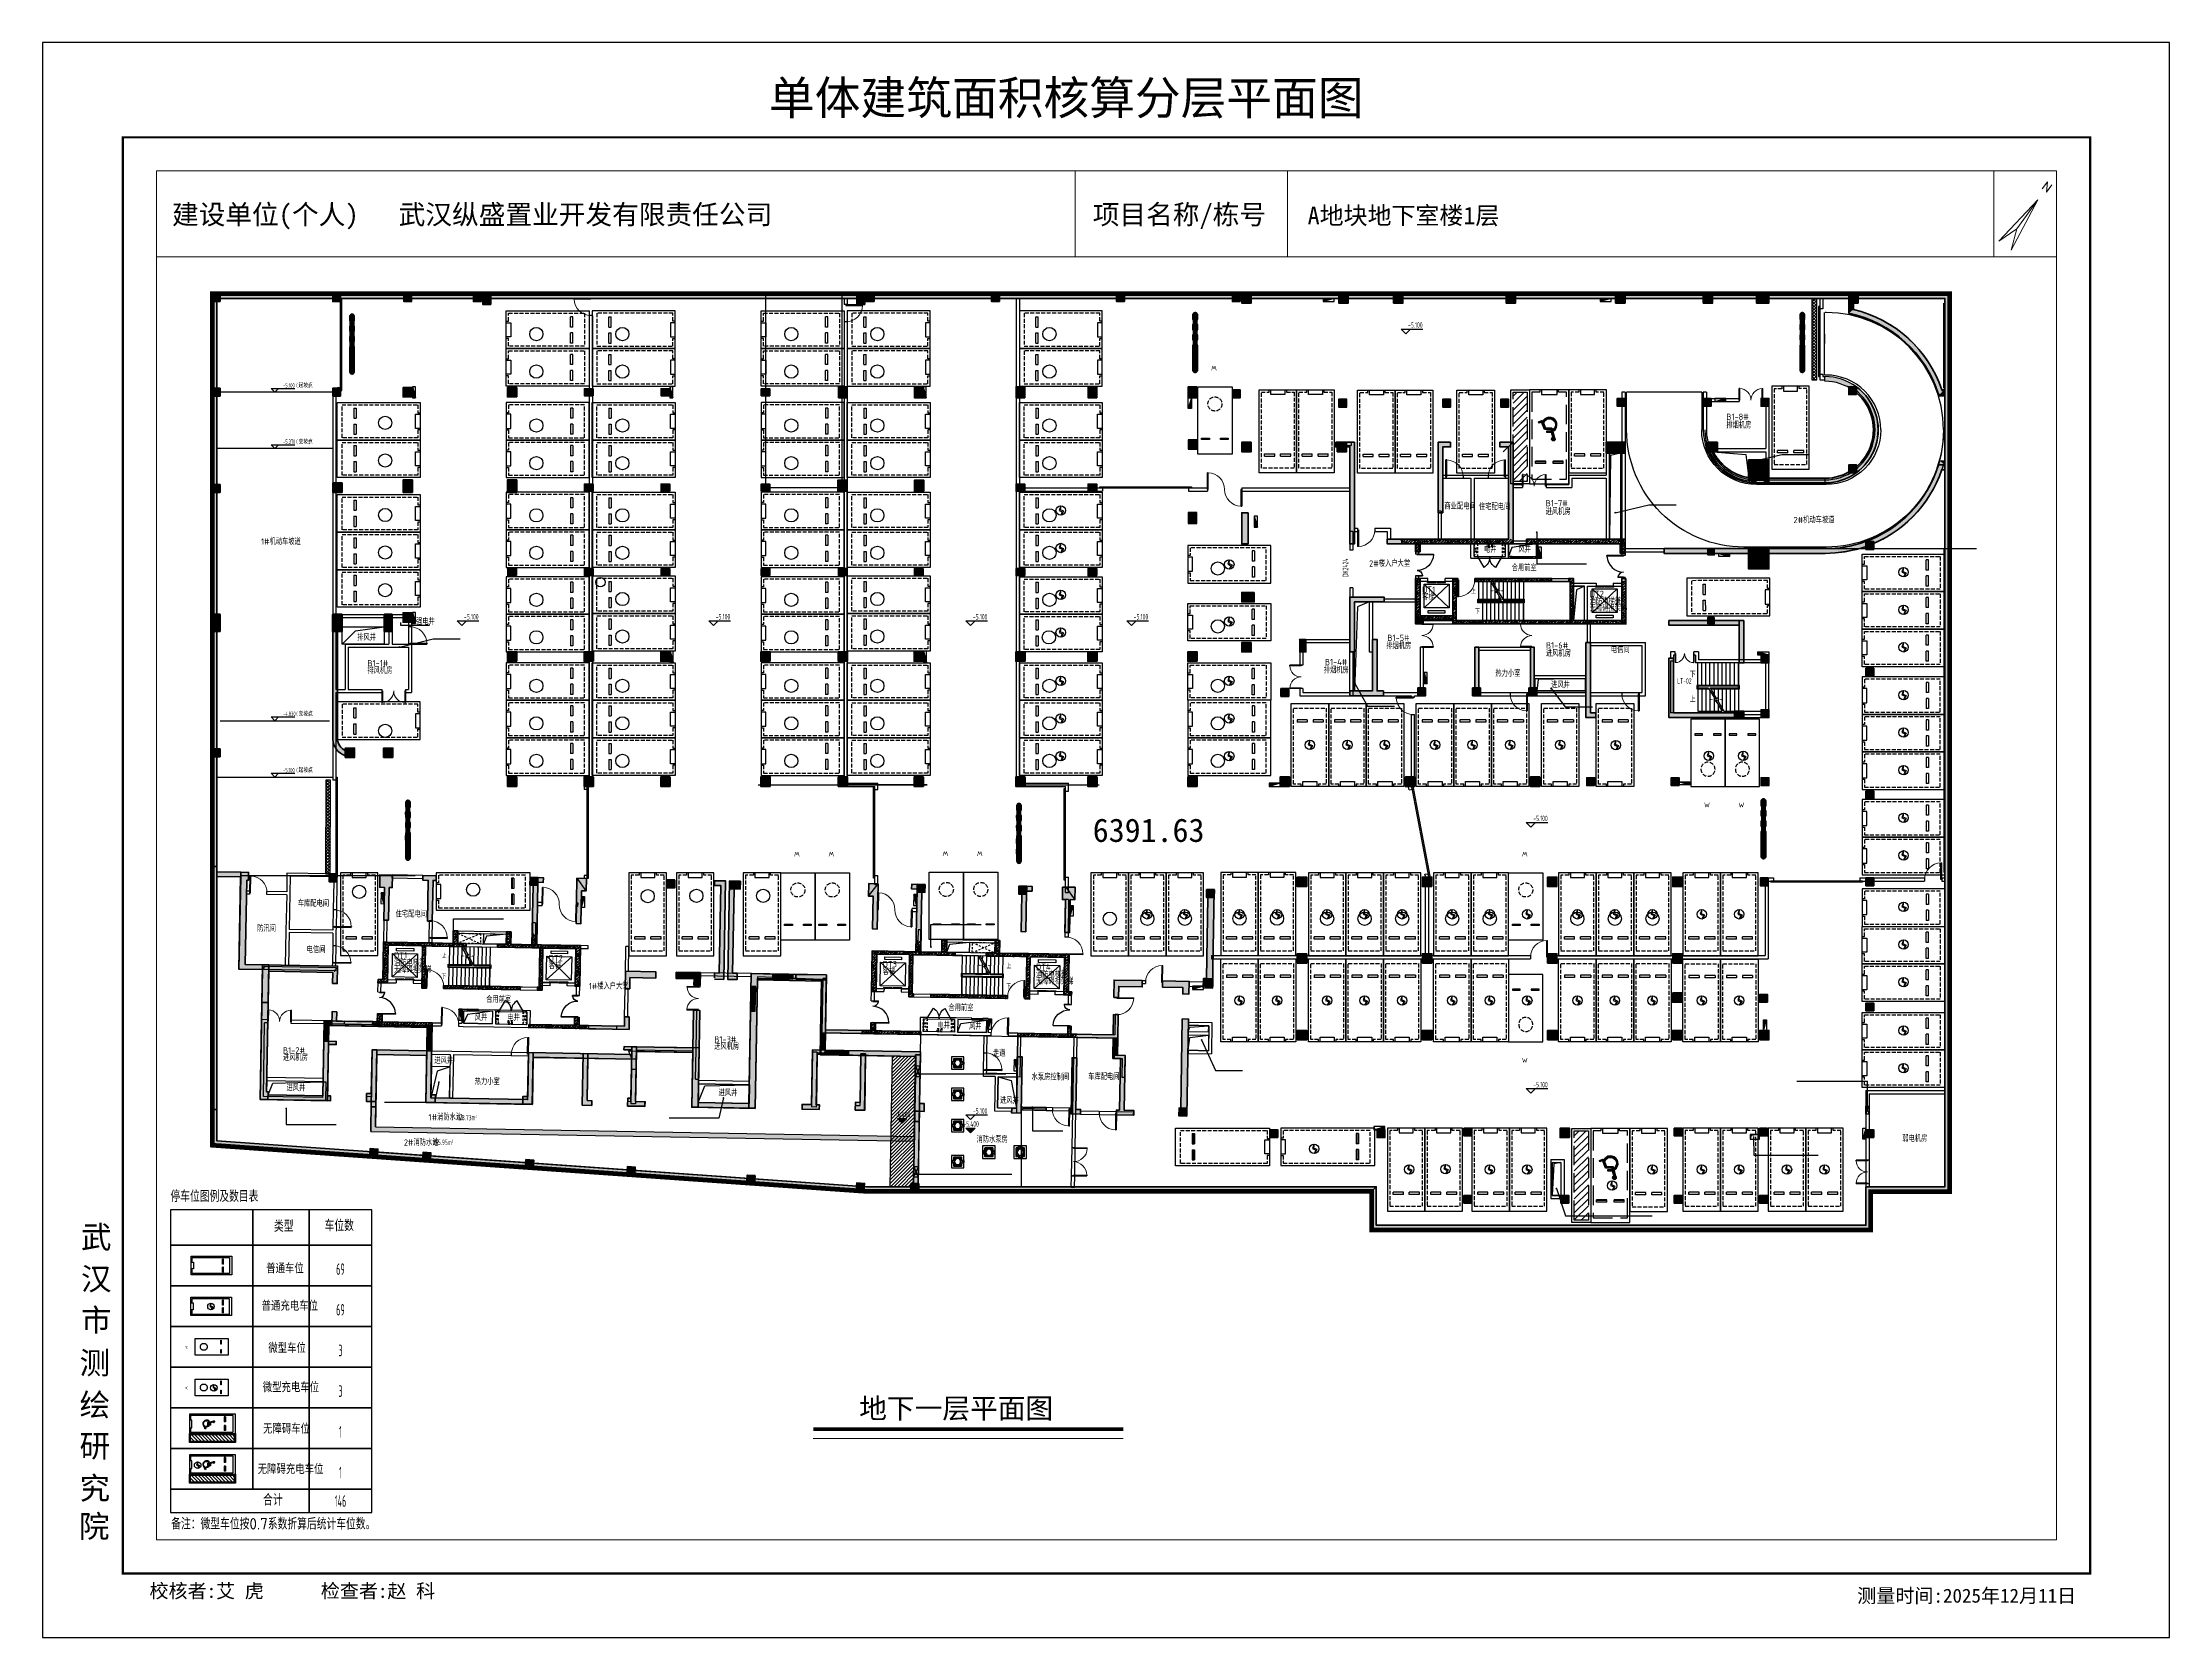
# Model space of a CAD drawing. Extents: x 512858 to 514372, y -232486 to -231710.
# Drawn here: x 512857.6 to 512993.6, y -232152.3 to -232050.3 of the extents above; entities that cross this region are included whole.
import ezdxf
from ezdxf.enums import TextEntityAlignment as Align

# ---------------------------------------------------------------- set-up
doc = ezdxf.new("R2010")
doc.units = 0
doc.header["$LTSCALE"] = 1000
for name, pattern in [('1#HXT-B1$0$CACHE2', [0.1875, 0.125, -0.0625]), ('2#HXT-B1$0$CACHE2', [0.1875, 0.125, -0.0625]), ('__DASH', [0.35, 0.25, -0.1]), ('A地块地下说明备注及图例$0$__DASH', [0.35, 0.25, -0.1]), ('B1F_车位$0$__DASH', [0.35, 0.25, -0.1]), ('B1F_车位$0$DASH', [0.35, 0.25, -0.1]), ('CENTER', [2, 1.25, -0.25, 0.25, -0.25]), ('DASH', [0.35, 0.25, -0.1]), ('新块$0$__DASH', [0.35, 0.25, -0.1]), ('新块$0$DASH', [0.35, 0.25, -0.1])]:
    doc.linetypes.add(name, pattern=pattern)
doc.layers.get('0').update_dxf_attribs({"color": 252})
for name, color, linetype in [('0系统$0$00水提建筑条件', 252, 'Continuous'), ('1#HXT-B1$0$A-ANNO-50-SYMB', 252, 'Continuous'), ('1#HXT-B1$0$A-DOOR', 252, 'Continuous'), ('1#HXT-B1$0$A-FIRE-DOOR', 252, 'Continuous'), ('1#HXT-B1$0$A-HOLE-E', 252, 'Continuous'), ('1#HXT-B1$0$A-HOLE-H', 252, '1#HXT-B1$0$CACHE2'), ('1#HXT-B1$0$A-PATT-COLU', 252, 'Continuous'), ('1#HXT-B1$0$A-STAIR', 252, 'Continuous'), ('1#HXT-B1$0$A-STR-CONC-B', 252, 'Continuous'), ('1#HXT-B1$0$A-WALL-S', 252, 'Continuous'), ('1#HXT-B1$0$A-WINDOW', 252, 'Continuous'), ('2#HXT-B1$0$A-ANNO-50-SYMB', 252, 'Continuous'), ('2#HXT-B1$0$A-DOOR', 252, 'Continuous'), ('2#HXT-B1$0$A-FIRE-DOOR', 252, 'Continuous'), ('2#HXT-B1$0$A-HOLE-E', 252, 'Continuous'), ('2#HXT-B1$0$A-HOLE-H', 252, '2#HXT-B1$0$CACHE2'), ('2#HXT-B1$0$A-PATT-COLU', 252, 'Continuous'), ('2#HXT-B1$0$A-STAIR', 252, 'Continuous'), ('2#HXT-B1$0$A-STR-CONC-B', 252, 'Continuous'), ('2#HXT-B1$0$A-STR-CONC-C', 252, 'Continuous'), ('2#HXT-B1$0$A-WALL-S', 252, 'Continuous'), ('_0', 252, 'Continuous'), ('A-ANNO-100-TXT', 252, 'Continuous'), ('A-ANNO-50-SYMB', 252, 'Continuous'), ('A-ANNO-HATC-PATT', 252, 'Continuous'), ('A-ANNO-LEVL', 252, 'Continuous'), ('A-ANNO-NOTE', 252, 'Continuous'), ('A-AREA-IDEN', 252, 'Continuous'), ('A-COLU-CONC', 252, 'Continuous'), ('A-DOOR', 252, 'Continuous'), ('A-DOOR-FIRE', 252, 'Continuous'), ('A-DOOR-IDEN', 252, 'Continuous'), ('A-FIRE-DOOR', 252, 'Continuous'), ('A-STAIR', 252, 'Continuous'), ('A-WALL-BLOK', 252, 'Continuous'), ('A-WALL-CONC', 252, 'Continuous'), ('A-WALL-S', 252, 'Continuous'), ('AA-STAIR', 252, 'Continuous'), ('AA-WALL', 252, 'Continuous'), ('AD-普通车位', 252, 'Continuous'), ('A地块地下说明备注及图例$0$A-PARK-D', 252, 'Continuous'), ('A地块地下说明备注及图例$0$A-PARK-W', 252, 'Continuous'), ('A地块地下说明备注及图例$0$A-PARK-无障碍', 252, 'Continuous'), ('A地块地下说明备注及图例$0$A-Text', 252, 'Continuous'), ('A地块地下说明备注及图例$0$PUB_TEXT', 252, 'Continuous'), ('B1F_车位$0$A-PARK-W', 252, 'Continuous'), ('B1F_车位$0$AD-微型车位', 252, 'B1F_车位$0$DASH'), ('B1F_车位$0$P-减速带', 252, 'Continuous'), ('PROMPT', 252, 'Continuous'), ('PUB_HATCH', 252, 'Continuous'), ('ROAD_DOTE', 252, 'CENTER'), ('WALL', 252, 'Continuous'), ('WINDOW', 252, 'Continuous'), ('XHS', 252, 'Continuous'), ('Z', 252, 'Continuous'), ('可见线', 252, 'Continuous'), ('建-房间名称', 252, 'Continuous'), ('新块$0$A-PARK-D', 252, 'Continuous'), ('新块$0$A-PARK-shuiping', 252, 'Continuous'), ('新块$0$A-PARK-无障碍', 252, 'Continuous'), ('新块$0$AD-普通车位', 252, '新块$0$DASH'), ('楼层注记', 7, 'Continuous'), ('面积线', 6, 'Continuous'), ('风井', 252, 'Continuous')]:
    doc.layers.add(name, color=color, linetype=linetype)
for name, color, linetype, lineweight in [('P-FIRE-FH', 252, 'Continuous', 25), ('S-COLU', 252, 'Continuous', 35), ('s-colu-cons', 252, 'Continuous', 35), ('S-COLU-HATC', 252, 'Continuous', 25), ('S-WALL', 252, 'Continuous', 35), ('S-WALL-HATC', 252, 'Continuous', 25), ('图廓', 252, 'Continuous', 9), ('面积-不计容-地下室-1', 4, 'Continuous', 0)]:
    doc.layers.add(name, color=color, linetype=linetype, lineweight=lineweight)
doc.layers.add('打印图框', color=252, linetype='Continuous', plot=False)
doc.layers.add('数车位', color=252, linetype='Continuous', plot=False)
doc.styles.add('1#HXT-B1$0$_TCH_DIM', font='ROMAND', dxfattribs={"width": 0.75, "bigfont": 'HZFS'})
doc.styles.add('2#HXT-B1$0$_TCH_DIM', font='ROMAND', dxfattribs={"width": 0.75, "bigfont": 'HZFS'})
doc.styles.add('_TCH_DIM', font='TSSDENG.shx', dxfattribs={"width": 0.8, "bigfont": 'hztxt.shx'})
doc.styles.add('_TCH_SPACE', font='TSSDENG.shx', dxfattribs={"width": 0.8, "height": 5, "bigfont": 'hztxt.shx'})
doc.styles.add('_TCH_WINDOW', font='TSSDENG.shx', dxfattribs={"width": 0.8, "height": 3.5, "bigfont": 'hztxt.shx'})
doc.styles.add('A地块地下说明备注及图例$0$CADReader_TextStyle', font='tssdeng.shx', dxfattribs={"height": 0.2, "bigfont": 'gbcbig.shx'})
doc.styles.add('B1F_车位$0$CADReader_TextStyle', font='tssdeng.shx', dxfattribs={"height": 0.2, "bigfont": 'gbcbig.shx'})
doc.styles.add('dw', font='simhei.ttf')
doc.styles.add('STYLE1', font='stylu.ttf')
doc.styles.add('tkhz1', font='txt.shx', dxfattribs={"width": 0.8, "bigfont": 'hztxt.shx'})
doc.styles.add('TYDG_02', font='TSSDENG.shx', dxfattribs={"width": 0.8, "bigfont": 'hztxt.shx'})
doc.styles.add('宋体', font='simsun.ttc', dxfattribs={"width": 0.7, "height": 10})
doc.styles.add('邻里中心-雨水$0$STANDARD', font='GBENOR', dxfattribs={"bigfont": 'GBCBIG'})
pattern_1 = [(45, (0, 0), (-88.388348, 88.388348), []), (50, (0, 0), (358.63009, -31.37607), [37.5, -412.5]), (355, (0, 0), (-69.37567, 376.09607), [30, -330]), (100.4514, (29.9, -2.6), (289.25469, 344.71977), [31.8701, -350.57106]), (46.1842, (0, 100), (533.62052, -82.7595), [56.25, -618.75]), (96.6356, (44.47, 93.1), (467.33135, 487.05894), [47.80514, -525.8565]), (351.1842, (0, 100), (467.33097, 487.0593), [45, -495]), (21, (50, 75), (298.45353, -201.309445), [37.5, -412.5]), (326, (50, 75), (121.65767, 362.57502), [30, -330]), (71.4514, (74.87, 58.22), (420.11131, 161.26525), [31.8701, -350.57106]), (37.5, (0, 0), (6.079928, 166.446927), [0, -326, 0, -335, 0, -331.25]), (7.5, (0, 0), (131.53477, 197.205856), [0, -191, 0, -318.5, 0, -126.25]), (-32.5, (-111.5, 0), (266.911218, -11.277436), [0, -125, 0, -390, 0, -517.5]), (-42.5, (-161.5, 0), (291.593085, 50.05249), [0, -162.5, 0, -259, 0, -367.5])]
pattern_2 = [(50, (-1772683.91, -131104.59), (179.315046, -15.688034), [18.75, -206.25]), (355, (-1772683.91, -131104.59), (-34.687833, 188.048033), [15, -165]), (100.4514, (-1772668.97, -131105.9), (144.627345, 172.359886), [15.935047, -175.285528]), (46.1842, (-1772683.9, -131054.6), (266.810262, -41.379754), [28.125, -309.375]), (96.6356, (-1772661.68, -131058.04), (233.665676, 243.529468), [23.90257, -262.92825]), (351.1842, (-1772683.9, -131054.6), (233.665486, 243.52965), [22.5, -247.5]), (21, (-1772658.91, -131067.09), (149.226763, -100.654723), [18.75, -206.25]), (326, (-1772658.91, -131067.09), (60.828833, 181.287511), [15, -165]), (71.4514, (-1772646.47, -131075.48), (210.055657, 80.632624), [15.935047, -175.285528]), (37.5, (-1772683.91, -131104.59), (3.0399638, 83.2234635), [0, -163, 0, -167.5, 0, -165.625]), (7.5, (-1772683.91, -131104.59), (65.7673844, 98.602928), [0, -95.5, 0, -159.25, 0, -63.125]), (327.5, (-1772739.66, -131104.59), (133.455609, -5.638718), [0, -62.5, 0, -195, 0, -258.75]), (317.5, (-1772764.66, -131104.59), (145.796542, 25.0262456), [0, -81.25, 0, -129.5, 0, -183.75]), (45, (-1772683.91, -131104.59), (-88.388348, 88.388348), [])]

msp = doc.modelspace()

# ---------------------------------------------------------------- texts
at = {"layer": 'A-ANNO-100-TXT', "color": 252, "style": 'TYDG_02', "width": 0.64}
msp.add_text('LT-02', height=0.35, dxfattribs=at).set_placement((512962.1, -232091.33))
at = {"layer": 'A-ANNO-50-SYMB', "color": 252, "style": '_TCH_DIM', "width": 0.8}
for s, p in [('下', (512962.91, -232090.92)), ('上', (512962.91, -232092.52))]:
    msp.add_text(s, height=0.35, dxfattribs=at).set_placement(p)
at = {"layer": 'A-ANNO-LEVL', "color": 252, "style": '_TCH_DIM'}
for s, height, width, p in [('-5.100', 0.35, 0.64, (512944.9, -232068.58)), ('-5.100', 0.28, 0.64, (512872.98, -232072.4)), ('(', 0.28, 0.64, (512873.83, -232072.4)), ('起坡点', 0.28, 0.8, (512873.97, -232072.4)), (')', 0.28, 0.64, (512874.64, -232072.4)), ('-5.370', 0.28, 0.64, (512872.98, -232076)), ('(', 0.28, 0.64, (512873.83, -232076)), ('变坡点', 0.28, 0.8, (512873.97, -232076)), (')', 0.28, 0.64, (512874.64, -232076)), ('-5.100', 0.35, 0.64, (512884.55, -232087.23)), ('-5.100', 0.35, 0.64, (512900.64, -232087.23)), ('-5.100', 0.35, 0.64, (512917.08, -232087.23)), ('-5.100', 0.35, 0.64, (512927.36, -232087.23)), ('-4.830', 0.28, 0.64, (512872.98, -232093.4)), ('(', 0.28, 0.64, (512873.83, -232093.4)), ('变坡点', 0.28, 0.8, (512873.97, -232093.4)), (')', 0.28, 0.64, (512874.64, -232093.4)), ('-5.100', 0.28, 0.64, (512872.98, -232097)), ('(', 0.28, 0.64, (512873.83, -232097)), ('起坡点', 0.28, 0.8, (512873.97, -232097)), (')', 0.28, 0.64, (512874.64, -232097)), ('-5.100', 0.35, 0.64, (512952.9, -232100.12)), ('-5.100', 0.35, 0.64, (512952.9, -232117.14)), ('-6.400', 0.35, 0.64, (512912.09, -232119.06)), ('-5.100', 0.35, 0.64, (512917.08, -232118.82)), ('-5.400', 0.35, 0.64, (512916.47, -232119.66))]:
    msp.add_text(s, height=height, dxfattribs=dict(at, width=width)).set_placement(p)
at = {"layer": 'A-AREA-IDEN', "color": 252, "style": '_TCH_SPACE', "width": 0.64}
for s, height, p in [('148.73m', 0.35, (512884.07, -232119.25)), ('2', 0.175, (512885.27, -232119.07)), ('155.95m', 0.35, (512882.55, -232120.83)), ('2', 0.175, (512883.76, -232120.65))]:
    msp.add_text(s, height=height, dxfattribs=at).set_placement(p)
at = {"layer": 'A-DOOR-IDEN', "color": 252, "style": '_TCH_WINDOW', "width": 0.64}
msp.add_text('DK2424', height=0.35, rotation=90.0003, dxfattribs=at).set_placement((512941.07, -232084.52))
at = {"layer": 'A地块地下说明备注及图例$0$A-PARK-W', "color": 7, "style": 'A地块地下说明备注及图例$0$CADReader_TextStyle'}
for p in [(512866.68, -232133.67), (512866.68, -232136.27)]:
    msp.add_text('W', height=0.147, rotation=270, dxfattribs=at).set_placement(p, align=Align.BOTTOM_LEFT)
at = {"layer": 'A地块地下说明备注及图例$0$PUB_TEXT', "color": 0, "style": 'A地块地下说明备注及图例$0$CADReader_TextStyle'}
for s, height, p in [('停车位图例及数目表', 0.735, (512865.78, -232124.47)), ('类型', 0.735, (512872.4, -232126.38)), ('普通车位', 0.6, (512871.9, -232129.03)), ('普通充电车位', 0.6, (512871.61, -232131.42)), ('微型车位', 0.6, (512872.04, -232134.12)), ('微型充电车位', 0.6, (512871.68, -232136.63)), ('无障碍车位', 0.6, (512871.7, -232139.28)), ('无障碍充电车位', 0.6, (512871.36, -232141.86)), ('合计', 0.735, (512871.7, -232143.88)), ('备注：微型车位按0.7系数折算后统计车位数。', 0.735, (512865.83, -232145.41))]:
    msp.add_text(s, height=height, dxfattribs=at).set_placement(p)
msp.add_text('车位数', height=0.735, dxfattribs=at).set_placement((512876.57, -232126.34), align=Align.CENTER)
at = {"layer": 'A地块地下说明备注及图例$0$PUB_TEXT', "color": 0, "style": 'A地块地下说明备注及图例$0$CADReader_TextStyle', "width": 0.5}
for s, p in [('69', (512876.65, -232129.13)), ('69', (512876.65, -232131.73)), ('3', (512876.65, -232134.33)), ('3', (512876.65, -232136.93)), ('1', (512876.65, -232139.53)), ('1', (512876.65, -232142.13)), ('146', (512876.65, -232143.96))]:
    msp.add_text(s, height=0.735, dxfattribs=at).set_placement(p, align=Align.CENTER)
at = {"layer": 'PROMPT', "color": 252, "style": 'TYDG_02', "width": 0.8}
for p in [(512871.79, -232109.53), (512876.29, -232109.71)]:
    msp.add_text('重合的墙体', height=0.038, dxfattribs=at).set_placement(p)
at = {"layer": '图廓', "color": 0, "style": 'STYLE1'}
msp.add_text('单体建筑面积核算分层平面图', height=2.1437, dxfattribs=at).set_placement((512923.05, -232055.59), align=Align.BOTTOM_CENTER)
at = {"layer": '图廓', "color": 0, "linetype": 'ByBlock', "style": 'tkhz1'}
msp.add_text('N', height=0.572, rotation=324.3941, dxfattribs=at).set_placement((512985.91, -232059.34), align=Align.TOP_CENTER)
at = {"layer": '图廓', "color": 0, "linetype": 'ByBlock', "ltscale": 2, "style": 'tkhz1'}
msp.add_text('N', height=0.572, rotation=324.3941, dxfattribs=at).set_placement((512985.91, -232059.34), align=Align.TOP_CENTER)
at = {"layer": '图廓', "color": 0}
for s, height, style, p in [('建设单位(个人)', 1.25, 'dw', (512865.88, -232061.96)), ('武汉纵盛置业开发有限责任公司', 1.2505, 'dw', (512880.37, -232061.96)), ('项目名称/栋号', 1.25, 'dw', (512924.74, -232061.96)), ('A地块地下室楼1层', 1.123, 'dw', (512938.48, -232061.96)), (' 校核者:艾 虎      检查者:赵 科', 0.8932, '宋体', (512863.83, -232149.78))]:
    msp.add_text(s, height=height, dxfattribs=dict(at, style=style)).set_placement(p)
at = {"layer": '图廓', "color": 0, "linetype": 'Continuous', "style": 'STYLE1'}
for s, p in [('武', (512860.06, -232127.43)), ('汉', (512860.06, -232130.1)), ('市', (512860.06, -232132.73)), ('测', (512859.97, -232135.47)), ('绘', (512859.97, -232138.15)), ('研', (512859.97, -232140.78)), ('究', (512859.97, -232143.48)), ('院', (512859.93, -232145.92))]:
    msp.add_text(s, height=1.43, dxfattribs=at).set_placement(p)
at = {"layer": '图廓', "color": 0, "style": '宋体'}
msp.add_text('测量时间:2025年12月11日', height=0.8932, dxfattribs=at).set_placement((512980.61, -232149.62), align=Align.MIDDLE)
at = {"layer": '建-房间名称', "color": 252, "style": '邻里中心-雨水$0$STANDARD'}
for s, p in [('排烟机房', (512965.24, -232075.01)), ('B1-8#', (512965.24, -232074.47)), ('商业配电间', (512947.22, -232080.19)), ('住宅配电间', (512949.43, -232080.23)), ('进风机房', (512953.69, -232080.54)), ('B1-7#', (512953.69, -232079.99)), ('2#机动车坡道', (512969.54, -232081.07)), ('1#机动车坡道', (512871.57, -232082.45)), ('电井', (512949.75, -232082.95, 0)), ('风井', (512951.95, -232082.95, 0)), ('2#楼入户大堂', (512942.41, -232083.85)), ('合用前室', (512951.52, -232084.13, 0)), ('客梯', (512945.8, -232086, 0)), ('DT1', (512945.8, -232085.52, 0)), ('消防电梯兼', (512956.51, -232086.27, 0)), ('DT2', (512956.51, -232085.79, 0)), ('强电井', (512881.48, -232087.57)), ('无障碍担架梯', (512956.51, -232086.71, 0)), ('排风井', (512877.72, -232088.58)), ('排烟机房', (512943.5, -232089.12)), ('B1-5#', (512943.57, -232088.6)), ('B1-6#', (512953.71, -232089.08)), ('B1-1#', (512878.37, -232090.22)), ('B1-4#', (512939.58, -232090.15)), ('进风机房', (512953.71, -232089.6)), ('电信间', (512957.86, -232089.37)), ('排风机房', (512878.37, -232090.7)), ('排烟机房', (512939.51, -232090.67)), ('热力小室', (512950.48, -232090.88)), ('进风井', (512954.04, -232091.62)), ('车库配电间', (512873.92, -232105.59)), ('住宅配电间', (512880.18, -232106.27)), ('防汛间', (512871.32, -232107.19)), ('电信间', (512874.49, -232108.54)), ('消防电梯兼', (512880.07, -232109.38)), ('DT1', (512880.07, -232108.9)), ('客梯', (512889.96, -232109.56)), ('DT2', (512889.96, -232109.08)), ('DT3', (512911.31, -232109.46)), ('DT4', (512921.11, -232109.63, 0)), ('无障碍担架梯', (512880.07, -232109.82)), ('1#楼入户大堂', (512892.52, -232110.87)), ('客梯', (512911.31, -232109.94)), ('消防电梯兼', (512921.11, -232110.12, 0)), ('无障碍担架梯', (512921.11, -232110.56, 0)), ('合用前室', (512885.96, -232111.73)), ('合用前室', (512915.51, -232112.26)), ('风井', (512885.23, -232112.89, 0)), ('电井', (512887.32, -232112.89, 0)), ('电井', (512914.81, -232113.38, 0)), ('风井', (512916.83, -232113.45, 0)), ('B1-2#', (512872.97, -232114.98)), ('进风机房', (512900.54, -232114.73)), ('B1-3#', (512900.54, -232114.27)), ('进风机房', (512872.97, -232115.44)), ('进风井', (512882.65, -232115.63)), ('走道', (512918.36, -232115.17)), ('进风井', (512873.2, -232117.38)), ('热力小室', (512885.23, -232116.98)), ('进风井', (512900.82, -232117.7)), ('水泵房控制间', (512920.83, -232116.68)), ('车库配电间', (512924.45, -232116.66)), ('进风井', (512918.81, -232118.18)), ('1#消防水池 ', (512882.28, -232119.25)), ('2#消防水池 ', (512880.7, -232120.87)), ('消防水泵房', (512917.31, -232120.68)), ('弱电机房', (512976.49, -232120.62))]:
    msp.add_text(s, height=0.4, dxfattribs=at).set_placement(p)
at = {"layer": '楼层注记', "style": 'dw'}
msp.add_text('地下一层平面图', height=1.299, dxfattribs=at).set_placement((512909.81, -232138.31))
at = {"layer": '面积-不计容-地下室-1', "linetype": 'DASH', "ltscale": 3, "style": 'dw'}
msp.add_text('6391.63', height=1.5, dxfattribs=at).set_placement((512924.74, -232101.45))

# ---------------------------------------------------------------- blocks, each defined once
blk = doc.blocks.new('B1F_车位$0$A$C7DEF2C06')
at = {"layer": 'B1F_车位$0$A-PARK-W', "ltscale": 1000}
for points in [[(-1100, 4300), (1100, 4300), (1100, 0), (-1100, 0)], [(-850, 1014), (-350, 1014), (-350, 934), (-850, 934)], [(350, 1014), (850, 1014), (850, 934), (350, 934)]]:
    blk.add_lwpolyline(points, close=True, dxfattribs=at)
at = {"layer": 'B1F_车位$0$A-PARK-W', "linetype": 'B1F_车位$0$__DASH'}
blk.add_circle((0, 3200), 450, dxfattribs=at)
at = {"layer": 'B1F_车位$0$A-PARK-W', "style": 'B1F_车位$0$CADReader_TextStyle'}
blk.add_text('W', height=300, rotation=180, dxfattribs=at).set_placement((123, 5727), align=Align.BOTTOM_LEFT)
blk = doc.blocks.new('B1F_车位$0$微型车停车位')
at = {"layer": 'B1F_车位$0$A-PARK-W', "ltscale": 1000, "extrusion": (2.15475e-06, 3.68434e-06, -1), "rotation": 179.999998871306}
blk.add_blockref('B1F_车位$0$A$C7DEF2C06', (0, 4300), dxfattribs=at)
blk = doc.blocks.new('新块$0$A$C0EC85F9A')
at = {"layer": '新块$0$A-PARK-D'}
for p, q in [((1025, 1200), (375, 1200)), ((375, 1050), (375, 1200)), ((1025, 1050), (375, 1050)), ((1025, 1050), (1025, 1200)), ((2050, 1200), (1400, 1200)), ((1400, 1050), (1400, 1200)), ((2050, 1050), (1400, 1050)), ((2050, 1050), (2050, 1200))]:
    blk.add_line(p, q, dxfattribs=at)
for points in [[(2400, 0), (2400, 5300), (0, 5300), (0, 0)], [(750, 5000), (1650, 5000), (1650, 5300), (750, 5300)]]:
    blk.add_lwpolyline(points, close=True, dxfattribs=at)
at = {"layer": '新块$0$A-PARK-D', "linetype": '新块$0$__DASH'}
blk.add_lwpolyline([(650, 5300), (650, 5150), (150, 5150), (150, 300), (2250, 300), (2250, 5150), (1750, 5150), (1750, 5300)], dxfattribs=at)
blk = doc.blocks.new('新块$0$dfghgfhfghg')
at = {"layer": '新块$0$A-PARK-D', "extrusion": (-1.87256e-08, 1.87406e-20, 1), "rotation": 8.24447464e-08}
blk.add_blockref('新块$0$A$C0EC85F9A', (-1200, -2800, 0), dxfattribs=at)
blk = doc.blocks.new('A$C040F5B7D')
at = {"layer": '新块$0$AD-普通车位', "extrusion": (2.15467e-06, 6.25413e-07, -1), "zscale": -1}
blk.add_blockref('新块$0$dfghgfhfghg', (-1200, 2800, 0), dxfattribs=at)
blk = doc.blocks.new('新块$0$A$C0C5D4F76')
at = {"layer": '新块$0$A-PARK-shuiping'}
for p, q in [((-1200, 850), (-1200, 200)), ((-1050, 850), (-1200, 850)), ((-1050, 200), (-1200, 200)), ((-1150, 850), (-1150, 200)), ((-1050, 850), (-1050, 200)), ((-1050, -175), (-1200, -175)), ((-1200, -175), (-1200, -825)), ((-1050, -825), (-1200, -825)), ((-1150, -175), (-1150, -825)), ((-1050, -175), (-1050, -825))]:
    blk.add_line(p, q, dxfattribs=at)
for points in [[(0, 1200), (-6000, 1200), (-6000, -1200), (0, -1200)], [(-5700, -450), (-5700, 450), (-6000, 450), (-6000, -450)]]:
    blk.add_lwpolyline(points, close=True, dxfattribs=at)
at = {"layer": '新块$0$A-PARK-shuiping', "linetype": '新块$0$__DASH'}
blk.add_lwpolyline([(-6000, -550), (-5850, -550), (-5850, -1050), (-300, -1050), (-300, 1050), (-5850, 1050), (-5850, 550), (-6000, 550)], dxfattribs=at)
blk = doc.blocks.new('新块$0$A$C72AA1ED0')
at = {"layer": '新块$0$A-PARK-无障碍', "linetype": '新块$0$__DASH'}
h = blk.add_hatch(dxfattribs=at)
h.set_pattern_fill('ANSI31', color=256, scale=200)
h.set_pattern_definition([(45, (-1549477.2, 385842.97), (-224.5064, 224.5064), [])])
h.paths.add_polyline_path([(150, 5850), (1050, 5850), (1050, 150), (150, 150)])
at = {"layer": '新块$0$A-PARK-无障碍', "ltscale": 5}
h = blk.add_hatch(color=256, dxfattribs=at)
h.paths.add_polyline_path([(-882, 1944), (-930, 2057, -1.2300174), (-1513, 2518), (-1541, 2623, 1.1858471)])
h.paths.add_polyline_path([(-1377, 2627), (-1090, 2627), (-1090, 2727), (-1403, 2727), (-1483, 3025, 3.9780306), (-1594, 3051), (-1427, 2427), (-1021, 2427), (-815, 1942), (-558, 2051), (-589, 2125), (-755, 2055), (-955, 2527), (-1350, 2527)])
for p, q in [((-2150, 4700), (-1500, 4700)), ((-2150, 4700), (-2150, 4550)), ((-2150, 4600), (-1500, 4600)), ((-2150, 4550), (-1500, 4550)), ((-1500, 4700), (-1500, 4550)), ((-1025, 4700), (-1025, 4550)), ((-1025, 4700), (-375, 4700)), ((-1025, 4600), (-375, 4600)), ((-1025, 4550), (-375, 4550)), ((-375, 4700), (-375, 4550))]:
    blk.add_line(p, q, dxfattribs=at)
for points in [[(-2500, 6000), (-2500, 0), (0, 0), (0, 6000)], [(0, 6000), (1200, 6000), (1200, 0), (0, 0)], [(-750, 300), (-1750, 300), (-1750, 0), (-750, 0)]]:
    blk.add_lwpolyline(points, close=True, dxfattribs=at)
at = {"layer": '新块$0$A-PARK-无障碍', "linetype": '新块$0$__DASH', "ltscale": 5}
blk.add_lwpolyline([(-650, 0), (-650, 150), (-150, 150), (-150, 5700), (-2350, 5700), (-2350, 150), (-1850, 150), (-1850, 0)], dxfattribs=at)
blk.add_lwpolyline([(150, 5850), (1050, 5850), (1050, 150), (150, 150)], close=True, dxfattribs=at)
at = {"layer": '新块$0$A-PARK-无障碍', "ltscale": 5}
for points in [[(-955, 2527), (-755, 2055), (-589, 2125), (-558, 2051), (-815, 1942), (-1021, 2427), (-1427, 2427), (-1594, 3051, -3.9780306), (-1483, 3025), (-1403, 2727), (-1090, 2727), (-1090, 2627), (-1377, 2627), (-1350, 2527)], [(-930, 2057, -1.2300174), (-1513, 2518), (-1541, 2623, 1.1858471), (-882, 1944)]]:
    blk.add_lwpolyline(points, format="xyb", close=True, dxfattribs=at)
blk = doc.blocks.new('CHEWEI')
at = {"layer": 'AD-普通车位', "extrusion": (0, 0, -1), "xscale": -1, "zscale": -1}
for p, rotation in [((-554408, 219216), 270), ((-570708, 219216), 270), ((-554408, 216816), 270), ((-570708, 216816), 270), ((-597233, 211273, 0), 359.9999999998951), ((-599633, 211273, 0), 359.9999999998951), ((-603533, 211253, 0), 359.9999999998951), ((-605933, 211253, 0), 359.9999999998951), ((-609883, 211253, 0), 359.9999999998951), ((-538308, 215760), 90), ((-554608, 215760), 90), ((-570908, 215760), 90), ((-581908, 215760), 90), ((-538308, 213360), 90), ((-554608, 213360), 90), ((-570908, 213360), 90), ((-581908, 213360), 90), ((-538308, 209872), 90), ((-554608, 210023), 90), ((-570908, 210023), 90), ((-581908, 210023), 90), ((-538308, 207472), 90), ((-554608, 207623), 90), ((-570908, 207623), 90), ((-581908, 207623), 90), ((-641083, 203673, 0), 270), ((-538308, 205072), 90), ((-554608, 204674), 90), ((-570908, 204674), 90), ((-581908, 204623), 90), ((-597983, 200523, 0), 270), ((-641083, 201273, 0), 270), ((-554608, 202274), 90), ((-570908, 202274), 90), ((-581908, 202223), 90), ((-641083, 198873, 0), 270), ((-554608, 199123), 90), ((-570908, 199123), 90), ((-581908, 199123), 90), ((-597983, 196723, 0), 270), ((-554608, 196723), 90), ((-570908, 196723), 90), ((-581908, 196723), 90), ((-601683, 196523, 0), 180), ((-604083, 196523, 0), 180), ((-606483, 196523, 0), 180), ((-609683, 196523, 0), 180), ((-612083, 196523, 0), 180), ((-614483, 196523, 0), 180), ((-617683, 196523, 0), 180), ((-621183, 196523, 0), 180), ((-554608, 194323), 90), ((-570908, 194323), 90), ((-581908, 194323), 90), ((-641083, 179873, 0), 270), ((-597183, 180198, 0), 180), ((-599583, 180198, 0), 180), ((-602783, 180198, 0), 180), ((-605183, 180198, 0), 180), ((-607583, 180198, 0), 180), ((-610783, 180198), 180), ((-613183, 180198), 180), ((-618783, 180198, 0), 180), ((-621183, 180198, 0), 180), ((-623583, 180198, 0), 180), ((-626733, 180185, 0), 180), ((-629133, 180185, 0), 180), ((-641083, 177473, 0), 270), ((-641083, 174373, 0), 270), ((-641083, 171973, 0), 270)]:
    blk.add_blockref('A$C040F5B7D', p, dxfattribs=dict(at, rotation=rotation))
at = {"layer": 'AD-普通车位', "extrusion": (0, 0, -1), "zscale": -1}
for p, rotation in [((-554608, 219216), 90), ((-570908, 219216), 90), ((-581908, 219216), 90), ((-554608, 216816), 90), ((-570908, 216816), 90), ((-581908, 216816), 90), ((-554408, 215760), 270), ((-570708, 215760), 270), ((-554408, 213360), 270), ((-570708, 213360), 270), ((-554408, 210023), 270), ((-570708, 210023), 270), ((-554408, 207623), 270), ((-570708, 207623), 270), ((-597983, 206624, 0), 270), ((-554408, 204623), 270), ((-570708, 204623), 270), ((-624584, 202123, 0), 89.95042150566081), ((-554408, 202223), 270), ((-570708, 202223), 270), ((-554408, 199123), 270), ((-570708, 199123), 270), ((-641083, 198223, 0), 270), ((-554408, 196723), 270), ((-570708, 196723), 270), ((-597983, 196723, 0), 270), ((-641083, 195823, 0), 270), ((-554408, 194323), 270), ((-570708, 194323), 270), ((-597983, 194323, 0), 270), ((-641083, 193423, 0), 270), ((-641083, 190373, 0), 270), ((-641083, 187973, 0), 270), ((-641083, 184673, 0), 270)]:
    blk.add_blockref('A$C040F5B7D', p, dxfattribs=dict(at, rotation=rotation))
for p in [(-619433, 211273, 0), (-559353, 180398), (-562385, 180398), (-566657, 180398), (-588888, 180398), (-591288, 180398), (-593688, 180398), (-597183, 180410, 0), (-599583, 180410, 0), (-602783, 180398, 0), (-605183, 180398, 0), (-607583, 180398, 0), (-610783, 180398, 0), (-613183, 180398, 0), (-618783, 180398), (-621183, 180398), (-623583, 180398), (-626733, 180398, 0), (-629133, 180398, 0), (-607833, 164073, 0), (-610233, 164073, 0), (-613233, 164073, 0), (-615633, 164073, 0), (-623333, 164048, 0), (-626733, 164073, 0), (-629133, 164073, 0), (-632183, 164073, 0), (-634583, 164073, 0)]:
    blk.add_blockref('A$C040F5B7D', p, dxfattribs=at)
at = {"layer": '新块$0$A-PARK-无障碍', "rotation": 179.9999990162096}
blk.add_blockref('新块$0$A$C72AA1ED0', (618433, 169348, 0), dxfattribs=at)
at = {"layer": '新块$0$AD-普通车位', "rotation": 359.9999991684106}
for p in [(550633, 184498, 0), (604633, 168173)]:
    blk.add_blockref('新块$0$A$C0C5D4F76', p, dxfattribs=at)
blk = doc.blocks.new('电动车')
at = {"layer": 'B1F_车位$0$A-PARK-W'}
for points in [[(625881, 295772), (625779, 295480), (625984, 295390), (625881, 295172)], [(625881, 295772), (625845, 295530), (626058, 295440), (625881, 295172)]]:
    blk.add_lwpolyline(points, dxfattribs=at)
blk.add_circle((625881, 295472), 300, dxfattribs=at)
blk = doc.blocks.new('A$C1C124BEE')
at = {"layer": 'S-WALL-HATC'}
h = blk.add_hatch(color=256, dxfattribs=at)
h.dxf.hatch_style = 1
h.paths.add_polyline_path([(-11098, 19862), (-11117, 20962), (-11617, 20953), (-11598, 19853)])
h = blk.add_hatch(color=256, dxfattribs=at)
h.dxf.hatch_style = 1
h.paths.add_polyline_path([(-3299, 20002), (-3319, 21102), (-3919, 21091), (-3899, 19991)])
h = blk.add_hatch(color=256, dxfattribs=at)
h.dxf.hatch_style = 1
h.paths.add_polyline_path([(-99, 20059), (-119, 21159), (-619, 21150), (-599, 20050)])
h = blk.add_hatch(color=256, dxfattribs=at)
h.dxf.hatch_style = 1
h.paths.add_polyline_path([(-10954, 11864), (-10963, 12364), (-11463, 12355), (-11454, 11855)])
h = blk.add_hatch(color=256, dxfattribs=at)
h.dxf.hatch_style = 1
h.paths.add_polyline_path([(-2355, 11968), (-2365, 12567), (-2963, 12556), (-2953, 11957)])
h = blk.add_hatch(color=256, dxfattribs=at)
h.dxf.hatch_style = 1
h.paths.add_polyline_path([(95, 12012), (84, 12611), (-517, 12600), (-506, 12000)])
at = {"layer": 'S-WALL-HATC', "linetype": 'ByBlock'}
h = blk.add_hatch(color=256, dxfattribs=at)
h.dxf.hatch_style = 1
h.paths.add_polyline_path([(28053, -6200), (28050, -1390), (23250, -1390), (23250, -9700), (20000, -9700), (20000, -6200), (15700, -6200), (15700, -6700), (9099, -6700), (9099, -9700), (2900, -9700), (2900, -4900), (-4000, -4900), (-4000, -9700), (-7500, -9700), (-7502, -9500), (-7600, -9500), (-7600, -1390), (-9100, -1390), (-9100, 4000), (-9000, 4000), (-9000, 4500), (-9500, 4500), (-11024, 4500), (-11019, 4200), (-9500, 4200), (-9500, -1700), (-8000, -1700), (-8000, -10000), (-3700, -10000), (-3700, -5200), (2600, -5200), (2600, -10000), (9399, -10000), (9400, -7000), (16000, -7000), (16000, -6500), (19600, -6500), (19600, -10000), (23650, -10000), (23650, -1790), (27750, -1790), (27754, -6500), (33850, -6500), (33850, -10664), (34150, -10664), (34150, -6200)])
h = blk.add_hatch(color=256, dxfattribs=at)
h.dxf.hatch_style = 1
h.paths.add_polyline_path([(-9500, 4500), (-9500, -1700), (-8000, -1700), (-8000, -1390), (-9100, -1390), (-9100, 4000), (-9000, 4000), (-9000, 4500)])
at = {"layer": 'S-WALL-HATC'}
h = blk.add_hatch(color=256, dxfattribs=at)
h.dxf.hatch_style = 1
h.paths.add_polyline_path([(-3845, 4500), (-3345, 4500), (-3345, 4000), (-3845, 4000)])
at = {"layer": 'S-WALL-HATC', "linetype": 'ByBlock'}
h = blk.add_hatch(color=256, dxfattribs=at)
h.dxf.hatch_style = 1
h.paths.add_polyline_path([(0, 3700), (200, 3700), (200, 4500), (-600, 4500), (-600, 3700), (-300, 3700), (-300, 1600), (0, 1600)])
h = blk.add_hatch(color=256, dxfattribs=at)
h.dxf.hatch_style = 1
edge = h.paths.add_edge_path()
edge.add_line((-500, 4500), (-500, 4500))
edge.add_line((41050, -2700), (41050, -2700))
h.paths.add_polyline_path([(27750, -5100), (34150, -5100), (34150, -4900), (31250, -4900), (31250, -4400), (30950, -4400), (30950, -4900), (28050, -4900), (28050, -1700), (27750, -1700)])
h = blk.add_hatch(color=256, dxfattribs=at)
h.dxf.hatch_style = 1
h.paths.add_polyline_path([(3000, 4500), (2150, 4500), (2150, 4200), (2500, 4200), (2500, 1600), (2800, 1600), (2800, 4200), (3000, 4200)], flags=17)
h = blk.add_hatch(color=256, dxfattribs=at)
h.dxf.hatch_style = 1
h.paths.add_polyline_path([(9000, 4500), (9850, 4500), (9850, 4200), (9500, 4200), (9500, 200), (9200, 200), (9200, 4000), (9000, 4000)])
h = blk.add_hatch(color=256, dxfattribs=at)
h.dxf.hatch_style = 1
h.paths.add_polyline_path([(12300, 3700), (12300, 1600), (12000, 1600), (12000, 4500), (12600, 4500), (12600, 3700), (12300, 3700)], flags=17)
at = {"layer": 'S-WALL-HATC'}
h = blk.add_hatch(color=256, dxfattribs=at)
h.dxf.hatch_style = 1
h.paths.add_polyline_path([(17756, 4500), (18256, 4500), (18256, 4000), (17756, 4000)])
at = {"layer": 'S-WALL-HATC', "linetype": 'ByBlock'}
h = blk.add_hatch(color=256, dxfattribs=at)
h.dxf.hatch_style = 1
h.paths.add_polyline_path([(20900, -1790), (21500, -1790), (21500, 4500), (20800, 4500), (20800, 4200), (21200, 4200), (21200, -1390), (20900, -1390)])
h = blk.add_hatch(color=256, dxfattribs=at)
h.dxf.hatch_style = 1
h.paths.add_polyline_path([(22050, -1390), (22350, -1390), (22350, -1790), (21750, -1790), (21750, 4500), (22450, 4500), (22450, 4000), (22050, 4000)])
h = blk.add_hatch(color=256, dxfattribs=at)
h.dxf.hatch_style = 1
h.paths.add_polyline_path([(31250, 4500), (31250, 1600), (30950, 1600), (30950, 3700), (30850, 3700), (30650, 3700), (30650, 4500)], flags=17)
h = blk.add_hatch(color=256, dxfattribs=at)
h.dxf.hatch_style = 1
h.paths.add_polyline_path([(34250, 4500), (33400, 4500), (33400, 4200), (33750, 4200), (33750, 200), (34050, 200), (34050, 4000), (34250, 4000)])
h = blk.add_hatch(color=256, dxfattribs=at)
h.dxf.hatch_style = 1
h.paths.add_polyline_path([(40250, 4500), (41100, 4500), (41100, 4200), (40750, 4200), (40750, 1600), (40450, 1600), (40450, 4000), (40250, 4000)])
h = blk.add_hatch(color=256, dxfattribs=at)
h.dxf.hatch_style = 1
h.paths.add_polyline_path([(43050, 4500), (43850, 4500), (43850, 3700), (43550, 3700), (43550, 3700), (43550, 1600), (43250, 1600), (43250, 3700), (43050, 3700)])
at = {"layer": 'S-WALL-HATC'}
h = blk.add_hatch(color=256, dxfattribs=at)
h.dxf.hatch_style = 1
h.paths.add_polyline_path([(52250, 4500), (52750, 4500), (52750, -1791), (52150, -1791), (52150, -1190), (52350, -1190), (52350, 4000), (52250, 4000)])
at = {"layer": 'S-WALL-HATC', "linetype": 'ByBlock'}
h = blk.add_hatch(color=256, dxfattribs=at)
h.dxf.hatch_style = 1
edge = h.paths.add_edge_path()
edge.add_line((-600, -2400), (-300, -2400))
edge.add_line((-300, -2400), (-300, -2400))
edge.add_line((-300, -2400), (0, -2400))
edge.add_line((0, -2400), (0, 0))
edge.add_line((0, 0), (2200, 0))
edge.add_arc((2200, -1), 0.5, 360, 90, ccw=False)
edge.add_line((2200, -1), (2200, -2700))
edge.add_line((2200, -2700), (2500, -2700))
edge.add_line((2500, -2700), (2500, -2500))
edge.add_line((2500, -2500), (2400, -2500))
edge.add_line((2400, -2500), (2400, 0))
edge.add_line((2400, 0), (2800, 0))
edge.add_line((2800, 0), (2800, 200))
edge.add_line((2800, 200), (-300, 200))
edge.add_line((-300, 200), (-300, -2200))
edge.add_line((-300, -2200), (-600, -2200))
edge.add_line((-600, -2200), (-600, -2400))
h = blk.add_hatch(color=256, dxfattribs=at)
h.dxf.hatch_style = 1
h.paths.add_polyline_path([(4150, 200), (2800, 200), (2800, 0), (5000, 0), (5000, 200), (4450, 200), (4450, 1000), (4150, 1000)])
h = blk.add_hatch(color=256, dxfattribs=at)
h.dxf.hatch_style = 1
h.paths.add_polyline_path([(7850, 200), (7850, 1000), (7550, 1000), (7550, 200), (7000, 200), (7000, 0), (9200, 0), (9200, 200)])
h = blk.add_hatch(color=256, dxfattribs=at)
h.dxf.hatch_style = 1
h.paths.add_polyline_path([(9600, -2500), (9600, -2700), (9900, -2700), (9900, 0), (12000, 0), (12000, -2400), (12300, -2400), (12300, 200), (9200, 200), (9200, 0), (9700, 0), (9700, -2500)])
h = blk.add_hatch(color=256, dxfattribs=at)
h.dxf.hatch_style = 1
h.paths.add_polyline_path([(33650, -2700), (33650, -2500), (33550, -2500), (33550, 0), (34050, 0), (34050, 200), (30950, 200), (30950, -2400), (31250, -2400), (31250, 0), (33350, 0), (33350, -2700)])
h = blk.add_hatch(color=256, dxfattribs=at)
h.dxf.hatch_style = 1
h.paths.add_polyline_path([(35400, 200), (35400, 1000), (35700, 1000), (35700, 200), (36250, 200), (36250, 0), (34050, 0), (34050, 200)])
h = blk.add_hatch(color=256, dxfattribs=at)
h.dxf.hatch_style = 1
h.paths.add_polyline_path([(39100, 200), (40450, 200), (40450, 0), (38250, 0), (38250, 200), (38800, 200), (38800, 1000), (39100, 1000)])
h = blk.add_hatch(color=256, dxfattribs=at)
h.dxf.hatch_style = 1
edge = h.paths.add_edge_path()
edge.add_line((40775, -2500), (40775, -2700))
edge.add_line((40775, -2700), (41050, -2700))
edge.add_line((41050, -2700), (41050, -1))
edge.add_arc((41050, -1), 0.5, 90, 180, ccw=False)
edge.add_line((41050, 0), (43250, 0))
edge.add_line((43250, 0), (43250, -2400))
edge.add_line((43250, -2400), (43750, -2400))
edge.add_line((43750, -2400), (43750, -2200))
edge.add_line((43750, -2200), (43550, -2200))
edge.add_line((43550, -2200), (43550, 200))
edge.add_line((43550, 200), (40450, 200))
edge.add_line((40450, 200), (40450, 0))
edge.add_line((40450, 0), (40850, 0))
edge.add_line((40850, 0), (40850, -2500))
edge.add_line((40850, -2500), (40775, -2500))
at = {"layer": 'S-WALL-HATC'}
h = blk.add_hatch(color=256, dxfattribs=at)
h.dxf.hatch_style = 1
h.paths.add_polyline_path([(-3500, -1790), (-3500, -2500), (-3200, -2500), (-3200, -1390), (-8000, -1390), (-8000, -3800), (-7600, -3800), (-7600, -1790)])
at = {"layer": 'S-WALL-HATC', "linetype": 'ByBlock'}
h = blk.add_hatch(color=256, dxfattribs=at)
h.dxf.hatch_style = 1
h.paths.add_polyline_path([(3600, -2500), (3600, -2700), (8500, -2700), (8500, -2500)])
at = {"layer": 'S-WALL-HATC'}
h = blk.add_hatch(color=256, dxfattribs=at)
h.dxf.hatch_style = 1
h.paths.add_polyline_path([(17150, -1790), (17150, -1390), (15200, -1390), (15200, -2500), (15500, -2500), (15500, -1790)])
h = blk.add_hatch(color=256, dxfattribs=at)
h.dxf.hatch_style = 1
h.paths.add_polyline_path([(20000, -1390), (20000, -2200), (19600, -2200), (19600, -1790), (18450, -1790), (18450, -1390)])
h = blk.add_hatch(color=256, dxfattribs=at)
h.dxf.hatch_style = 1
h.paths.add_polyline_path([(24800, -1700), (24800, -1390), (23250, -1390), (23250, -10000), (23650, -10000), (23650, -1700)])
h = blk.add_hatch(color=256, dxfattribs=at)
h.dxf.hatch_style = 1
h.paths.add_polyline_path([(26100, -1700), (26100, -1390), (28050, -1390), (28050, -1700)])
at = {"layer": 'S-WALL-HATC', "linetype": 'ByBlock'}
h = blk.add_hatch(color=256, dxfattribs=at)
h.dxf.hatch_style = 1
h.paths.add_polyline_path([(39525, -2700), (39525, -2500), (34750, -2500), (34750, -2700)])
at = {"layer": 'S-WALL-HATC'}
h = blk.add_hatch(color=256, dxfattribs=at)
h.dxf.hatch_style = 1
h.paths.add_polyline_path([(46450, -2500), (46450, -1390), (48250, -1390), (48250, -1791), (46750, -1791), (46750, -2500)])
h = blk.add_hatch(color=256, dxfattribs=at)
h.dxf.hatch_style = 1
h.paths.add_polyline_path([(49550, -1390), (51250, -1390), (51250, -2200), (50850, -2200), (50850, -1791), (49550, -1791)])
at = {"layer": 'S-WALL-HATC', "linetype": 'ByBlock'}
h = blk.add_hatch(color=256, dxfattribs=at)
h.dxf.hatch_style = 1
h.paths.add_polyline_path([(-7600, -9500), (-7600, -3800), (-8000, -3800), (-8000, -10000), (-7500, -10000), (-7500, -9500)])
h = blk.add_hatch(color=256, dxfattribs=at)
h.dxf.hatch_style = 1
h.paths.add_polyline_path([(20000, -3800), (19600, -3800), (19600, -10000), (20000, -10000)])
at = {"layer": 'S-WALL-HATC'}
h = blk.add_hatch(color=256, dxfattribs=at)
h.dxf.hatch_style = 1
h.paths.add_polyline_path([(46750, -3600), (46750, -5100), (40350, -5100), (40350, -4900), (43550, -4900), (43550, -4400), (43750, -4400), (43750, -4900), (46450, -4900), (46450, -3600)])
at = {"layer": 'S-WALL-HATC', "linetype": 'ByBlock'}
h = blk.add_hatch(color=256, dxfattribs=at)
h.dxf.hatch_style = 1
h.paths.add_polyline_path([(50850, -9500), (50850, -3800), (51250, -3800), (51250, -10000), (50750, -10000), (50750, -9500)])
at = {"layer": 'S-WALL-HATC'}
h = blk.add_hatch(color=256, dxfattribs=at)
h.dxf.hatch_style = 1
h.paths.add_polyline_path([(-3700, -5200), (-3700, -6200), (-4000, -6200), (-4000, -4900), (-3500, -4900), (-3500, -5200)])
h = blk.add_hatch(color=256, dxfattribs=at)
h.dxf.hatch_style = 1
h.paths.add_polyline_path([(-3200, -4300), (-3200, -4900), (-600, -4900), (-600, -4400), (-300, -4400), (-300, -4900), (2900, -4900), (2900, -5200), (-3500, -5200), (-3500, -4300)])
h = blk.add_hatch(color=256, dxfattribs=at)
h.dxf.hatch_style = 1
h.paths.add_polyline_path([(15500, -4300), (15200, -4300), (15200, -4900), (12300, -4900), (12300, -4400), (12000, -4400), (12000, -4900), (9100, -4900), (9100, -5100), (15500, -5100)])
at = {"layer": 'S-WALL-HATC', "linetype": 'ByBlock'}
h = blk.add_hatch(color=256, dxfattribs=at)
h.dxf.hatch_style = 1
h.paths.add_polyline_path([(46450, -6200), (46750, -6200), (46750, -5099), (46450, -5099)])
h = blk.add_hatch(color=256, dxfattribs=at)
h.dxf.hatch_style = 1
h.paths.add_polyline_path([(-3700, -9700), (-3700, -6400), (-3200, -6400), (-3200, -6200), (-4000, -6200), (-4000, -9700), (-7500, -9700), (-7500, -10000), (-3500, -10000), (-3500, -9700)])
h = blk.add_hatch(color=256, dxfattribs=at)
h.dxf.hatch_style = 1
h.paths.add_polyline_path([(-901, -6700), (-901, -9500), (-1200, -9500), (-1200, -10000), (-601, -10000), (-601, -6700)])
h = blk.add_hatch(color=256, dxfattribs=at)
h.dxf.hatch_style = 1
h.paths.add_polyline_path([(2600, -6700), (-900, -6700), (-900, -10342), (-600, -10342), (-600, -7000), (2600, -7000)])
h = blk.add_hatch(color=256, dxfattribs=at)
h.dxf.hatch_style = 1
h.paths.add_polyline_path([(2900, -6700), (2900, -9500), (3199, -9500), (3199, -10000), (2600, -10000), (2600, -6700)])
h = blk.add_hatch(color=256, dxfattribs=at)
h.dxf.hatch_style = 1
h.paths.add_polyline_path([(9099, -6700), (9099, -9500), (8799, -9500), (8799, -10000), (9399, -10000), (9399, -6700)])
h = blk.add_hatch(color=256, dxfattribs=at)
h.dxf.hatch_style = 1
h.paths.add_polyline_path([(12900, -6700), (12900, -9700), (13199, -9700), (13199, -10000), (12600, -10000), (12600, -6700)])
h = blk.add_hatch(color=256, dxfattribs=at)
h.dxf.hatch_style = 1
h.paths.add_polyline_path([(15700, -9500), (15700, -6400), (15200, -6400), (15200, -6200), (16000, -6200), (16000, -9700), (16600, -9700), (16600, -10000), (15500, -10000), (15500, -9500)])
h = blk.add_hatch(color=256, dxfattribs=at)
h.dxf.hatch_style = 1
h.paths.add_polyline_path([(27550, -9700), (27550, -6400), (28050, -6400), (28050, -6200), (27250, -6200), (27250, -9700), (26650, -9700), (26650, -10000), (27750, -10000), (27750, -9700)])
h = blk.add_hatch(color=256, dxfattribs=at)
h.dxf.hatch_style = 1
h.paths.add_polyline_path([(30349, -6400), (30349, -9500), (30050, -9500), (30050, -10000), (30649, -10000), (30649, -6400)])
h = blk.add_hatch(color=256, dxfattribs=at)
h.dxf.hatch_style = 1
h.paths.add_polyline_path([(34150, -6400), (34150, -9500), (34449, -9500), (34449, -10000), (33850, -10000), (33850, -6400)])
h = blk.add_hatch(color=256, dxfattribs=at)
h.dxf.hatch_style = 1
h.paths.add_polyline_path([(40350, -6400), (40350, -9700), (40051, -9700), (40051, -10000), (40650, -10000), (40650, -6400)])
h = blk.add_hatch(color=256, dxfattribs=at)
h.dxf.hatch_style = 1
h.paths.add_polyline_path([(44150, -6400), (44150, -9700), (44449, -9700), (44449, -10000), (43850, -10000), (43850, -6400)])
h = blk.add_hatch(color=256, dxfattribs=at)
h.dxf.hatch_style = 1
h.paths.add_polyline_path([(46950, -9700), (46950, -6400), (46450, -6400), (46450, -6200), (47250, -6200), (47250, -9700), (47850, -9700), (47850, -10000), (46750, -10000), (46750, -9700)])
at = {"layer": 'S-WALL', "elevation": 0}
for points in [[(-11098, 19862), (-11117, 20962), (-11617, 20953), (-11598, 19853)], [(-3299, 20002), (-3319, 21102), (-3919, 21091), (-3899, 19991)], [(-99, 20059), (-119, 21159), (-619, 21150), (-599, 20050)], [(-10954, 11864), (-10963, 12364), (-11463, 12355), (-11454, 11855)], [(-2355, 11968), (-2366, 12568), (-2966, 12557), (-2955, 11957)], [(95, 12012), (84, 12611), (-516, 12601), (-505, 12001)]]:
    blk.add_lwpolyline(points, close=True, dxfattribs=at)
at = {"layer": 'S-WALL', "color": 5, "linetype": 'ByBlock'}
blk.add_lwpolyline([(-11052, -10706), (-11331, 4838), (-11031, 4843), (-10752, -10700), (-11052, -10706)], dxfattribs=at)
blk.add_lwpolyline([(28053, -6200), (28050, -1390), (23250, -1390), (23250, -9700), (20000, -9700), (20000, -6200), (15700, -6200), (15700, -6700), (9099, -6700), (9099, -9700), (2900, -9700), (2900, -4900), (-4000, -4900), (-4000, -9700), (-7500, -9700), (-7502, -9500), (-7600, -9500), (-7600, -1390), (-9100, -1390), (-9100, 4000), (-9000, 4000), (-9000, 4500), (-9500, 4500), (-11024, 4500), (-11019, 4200), (-9500, 4200), (-9500, -1700), (-8000, -1700), (-8000, -10000), (-3700, -10000), (-3700, -5200), (2600, -5200), (2600, -10000), (9399, -10000), (9400, -7000), (16000, -7000), (16000, -6500), (19600, -6500), (19600, -10000), (23650, -10000), (23650, -1790), (27750, -1790), (27754, -6500), (33850, -6500), (33850, -10664), (34150, -10664), (34150, -6200)], close=True, dxfattribs=at)
at = {"layer": 'S-WALL', "linetype": 'ByBlock'}
for points in [[(-9500, 4500), (-9500, -1700), (-8000, -1700), (-8000, -1390), (-9100, -1390), (-9100, 4000), (-9000, 4000), (-9000, 4500), (-9500, 4500)], [(22050, -1390), (22350, -1390), (22350, -1790), (21750, -1790), (21750, 4500), (22450, 4500), (22450, 4000), (22050, 4000), (22050, -1390)], [(52250, 4500), (52750, 4500), (52750, -1791), (52150, -1791), (52150, -1190), (52350, -1190), (52350, 4000), (52250, 4000), (52250, 4500)]]:
    blk.add_lwpolyline(points, dxfattribs=at)
at = {"layer": 'S-WALL', "linetype": 'ByBlock', "lineweight": 35, "elevation": 0}
for points in [[(-3845, 4500), (-3345, 4500), (-3345, 4000), (-3845, 4000)], [(17756, 4500), (18256, 4500), (18256, 4000), (17756, 4000)], [(17150, -1790), (17150, -1390), (15200, -1390), (15200, -2500), (15500, -2500), (15500, -1790)], [(26100, -1700), (26100, -1390), (28050, -1390), (28050, -1700)], [(40350, -9700), (40350, -6400), (40650, -6400), (40650, -10000), (40650, -10000), (40650, -10000), (40050, -10000), (40050, -9700)]]:
    blk.add_lwpolyline(points, close=True, dxfattribs=at)
at = {"layer": 'S-WALL', "linetype": 'ByBlock', "lineweight": 35}
for points in [[(0, 3700), (200, 3700), (200, 4500), (200, 4500), (200, 4500), (-600, 4500), (-600, 3700), (-300, 3700), (-300, 1600), (0, 1600)], [(12300, 3700), (12300, 1600), (12000, 1600), (12000, 4500), (12600, 4500), (12600, 3700), (12300, 3700)], [(9200, 0), (9700, 0), (9700, -2500), (9600, -2500), (9600, -2700), (9900, -2700), (9900, 0), (12000, 0), (12000, -2400), (12300, -2400), (12300, 200), (9200, 200)], [(34050, 200), (34050, 0), (33550, 0), (33550, -2500), (33650, -2500), (33650, -2700), (33350, -2700), (33350, 0), (31250, 0), (31250, -2400), (30950, -2400), (30950, 200)], [(-3500, -1790), (-3500, -2500), (-3200, -2500), (-3200, -1390), (-8000, -1390), (-8000, -3800), (-7600, -3800), (-7600, -1790)], [(8500, -2500), (3600, -2500), (3600, -2700), (8500, -2700)], [(27750, -5100), (34150, -5100), (34150, -4900), (31250, -4900), (31250, -4400), (30950, -4400), (30950, -4900), (28050, -4900), (28050, -1700), (27750, -1700)], [(34750, -2500), (39525, -2500), (39525, -2700), (34750, -2700)], [(49550, -1390), (51250, -1390), (51250, -2200), (50850, -2200), (50850, -1791), (49550, -1791)], [(-7600, -9500), (-7600, -3800), (-8000, -3800), (-8000, -10000), (-7500, -10000), (-7500, -9500)], [(20000, -3800), (19600, -3800), (19600, -10000), (20000, -10000)], [(46750, -3600), (46750, -5100), (40350, -5100), (40350, -4900), (43550, -4900), (43550, -4400), (43750, -4400), (43750, -4900), (46450, -4900), (46450, -3600)], [(50850, -9500), (50850, -3800), (51250, -3800), (51250, -10000), (50750, -10000), (50750, -9500)], [(-3700, -5200), (-3700, -6200), (-4000, -6200), (-4000, -4900), (-3500, -4900), (-3500, -5200)], [(15500, -4300), (15200, -4300), (15200, -4900), (12300, -4900), (12300, -4400), (12000, -4400), (12000, -4900), (9100, -4900), (9100, -5100), (15500, -5100)], [(46450, -6200), (46750, -6200), (46750, -5099), (46450, -5099)], [(-3700, -9700), (-3700, -6400), (-3200, -6400), (-3200, -6200), (-4000, -6200), (-4000, -9700), (-7500, -9700), (-7500, -10000), (-3500, -10000), (-3500, -9700)], [(-901, -9500), (-901, -6700), (-601, -6700), (-601, -10000), (-601, -10000), (-601, -10000), (-1201, -10000), (-1201, -9500)], [(2900, -9500), (2900, -6700), (2600, -6700), (2600, -10000), (2600, -10000), (2600, -10000), (3200, -10000), (3200, -9500)], [(9099, -9500), (9099, -6700), (9399, -6700), (9399, -10000), (9399, -10000), (9399, -10000), (8799, -10000), (8799, -9500)], [(12900, -9700), (12900, -6700), (12600, -6700), (12600, -10000), (12600, -10000), (12600, -10000), (13200, -10000), (13200, -9700)], [(15700, -9500), (15700, -6400), (15200, -6400), (15200, -6200), (16000, -6200), (16000, -9700), (16600, -9700), (16600, -10000), (15500, -10000), (15500, -9500)], [(27550, -9700), (27550, -6400), (28050, -6400), (28050, -6200), (27250, -6200), (27250, -9700), (26650, -9700), (26650, -10000), (27750, -10000), (27750, -9700)], [(30349, -9500), (30349, -6400), (30649, -6400), (30649, -10000), (30649, -10000), (30649, -10000), (30049, -10000), (30049, -9500)], [(34150, -9500), (34150, -6400), (33850, -6400), (33850, -10000), (33850, -10000), (33850, -10000), (34450, -10000), (34450, -9500)], [(44150, -9700), (44150, -6400), (43850, -6400), (43850, -10000), (43850, -10000), (43850, -10000), (44450, -10000), (44450, -9700)], [(46950, -9700), (46950, -6400), (46450, -6400), (46450, -6200), (47250, -6200), (47250, -9700), (47850, -9700), (47850, -10000), (46750, -10000), (46750, -9700)]]:
    blk.add_lwpolyline(points, close=True, dxfattribs=at)
for points in [[(-500, 4500), (-500, 4500)], [(3000, 4500), (2150, 4500), (2150, 4200), (2500, 4200), (2500, 1600), (2800, 1600), (2800, 4200), (3000, 4200), (3000, 4500)], [(9000, 4500), (9850, 4500), (9850, 4200), (9500, 4200), (9500, 200), (9200, 200), (9200, 4000), (9000, 4000), (9000, 4500)], [(20900, -1790), (21500, -1790), (21500, 4500), (20800, 4500), (20800, 4200), (21200, 4200), (21200, -1390), (20900, -1390), (20900, -1700)], [(31250, 4500), (31250, 1600), (30950, 1600), (30950, 3700), (30850, 3700), (30650, 3700), (30650, 4500), (30650, 4500), (30650, 4500), (31250, 4500)], [(34250, 4500), (33400, 4500), (33400, 4200), (33750, 4200), (33750, 200), (34050, 200), (34050, 4000), (34250, 4000), (34250, 4500)], [(40250, 4500), (41100, 4500), (41100, 4200), (40750, 4200), (40750, 1600), (40450, 1600), (40450, 4000), (40250, 4000), (40250, 4500)], [(43050, 4500), (43850, 4500), (43850, 3700), (43550, 3700), (43550, 3700), (43550, 1600), (43250, 1600), (43250, 3700), (43050, 3700), (43050, 4500)], [(24800, -1700), (24800, -1390), (23250, -1390), (23250, -10000), (23650, -10000), (23650, -1700), (24800, -1700)], [(41050, -2700), (41050, -2700)], [(46450, -2500), (46450, -1390), (48250, -1390), (48250, -1791), (46750, -1791), (46750, -2500), (46450, -2500)]]:
    blk.add_lwpolyline(points, dxfattribs=at)
at = {"layer": 'S-WALL', "linetype": 'ByBlock'}
blk.add_lwpolyline([(-300, -2400), (0, -2400), (0, 0), (2200, 0, -0.4142136), (2200, -1), (2200, -2700), (2500, -2700), (2500, -2500), (2400, -2500), (2400, 0), (2800, 0), (2800, 200), (-300, 200), (-300, -2200), (-600, -2200), (-600, -2400), (-300, -2400)], format="xyb", close=True, dxfattribs=at)
for points in [[(4150, 200), (2800, 200), (2800, 0), (5000, 0), (5000, 200), (4450, 200), (4450, 1000), (4150, 1000)], [(7850, 200), (7850, 1000), (7550, 1000), (7550, 200), (7000, 200), (7000, 0), (9200, 0), (9200, 200), (9200, 200), (9200, 200)], [(35400, 200), (35400, 1000), (35700, 1000), (35700, 200), (36250, 200), (36250, 0), (34050, 0), (34050, 200), (34050, 200), (34050, 200)], [(39100, 200), (40450, 200), (40450, 0), (38250, 0), (38250, 200), (38800, 200), (38800, 1000), (39100, 1000)]]:
    blk.add_lwpolyline(points, close=True, dxfattribs=at)
at = {"layer": 'S-WALL', "linetype": 'ByBlock', "lineweight": 35}
blk.add_lwpolyline([(43550, -2200), (43750, -2200), (43750, -2400), (43550, -2400), (43550, -2400), (43250, -2400), (43250, 0), (41050, 0, 0.4142136), (41050, -1), (41050, -2700), (40775, -2700), (40775, -2500), (40850, -2500), (40850, 0), (40450, 0), (40450, 200), (43550, 200)], format="xyb", close=True, dxfattribs=at)
at = {"layer": 'S-WALL', "linetype": 'ByBlock', "lineweight": 35, "elevation": 0}
blk.add_lwpolyline([(20000, -1390), (20000, -1390), (20000, -2200), (19600, -2200), (19600, -1790), (18450, -1790), (18450, -1390), (20000, -1390)], dxfattribs=at)
at = {"layer": 'S-WALL'}
blk.add_lwpolyline([(-3200, -4300), (-3200, -4900), (-600, -4900), (-600, -4400), (-300, -4400), (-300, -4900), (2900, -4900), (2900, -5200), (-3500, -5200), (-3500, -4300)], close=True, dxfattribs=at)
at = {"layer": 'S-WALL', "color": 5, "linetype": 'ByBlock', "elevation": 0}
blk.add_lwpolyline([(2600, -6700), (-900, -6700), (-900, -10342), (-600, -10342), (-600, -7000), (2600, -7000), (2600, -6700)], dxfattribs=at)
blk = doc.blocks.new('1#HXT-B1$0$$DorLib2D$00000127')
at = {"color": 0}
for points in [[(-0.53, 0.79), (-0.53, 0.69)], [(-0.03, 0.79), (-0.53, 0.79)], [(-0.03, 0.69), (-0.53, 0.69)], [(0.5, 0.5), (-0.5, 0.5)], [(-0.03, 0.79), (-0.03, 0.69)], [(0.53, 0.79), (0.03, 0.79)], [(0.03, 0.79), (0.03, 0.69)], [(0.53, 0.69), (0.03, 0.69)], [(0.53, 0.79), (0.53, 0.69)]]:
    blk.add_lwpolyline(points, dxfattribs=at)
blk = doc.blocks.new('1#HXT-B1$0$$DorLib2D$00000001')
for p, q in [((0.45, 0.975), (0.5, 0.975)), ((0.45, 0), (0.45, 0.975)), ((0.5, 0), (0.45, 0)), ((0.5, 0), (0.5, 0.975))]:
    blk.add_line(p, q)
at = {"lineweight": 13}
blk.add_arc((0.475, 0), 0.975, 91.46928, 180, dxfattribs=at)
blk = doc.blocks.new('1#HXT-B1$0$$DorLib2D$00000225')
at = {"color": 0}
for p, q in [((-0.5, 0), (-0.5, 0.252)), ((-0.475, 0.252), (-0.5, 0.252)), ((-0.475, 0), (-0.475, 0.252)), ((0.475, -0.001), (0.475, 0.752)), ((0.475, 0.752), (0.5, 0.752)), ((0.5, -0.001), (0.5, 0.752)), ((-0.475, 0), (-0.5, 0)), ((0.475, -0.001), (0.5, -0.001))]:
    blk.add_line(p, q, dxfattribs=at)
for centre, radius, start, end in [((-0.501, 0.003), 0.251, 359.78987, 84.09744), ((0.505, -0.002), 0.755, 92.24927, 179.72377)]:
    blk.add_arc(centre, radius, start, end, dxfattribs=at)
blk = doc.blocks.new('1#HXT-B1$0$$DorLib2D$00000231')
at = {"color": 0}
for p, q in [((-0.5, 0), (-0.25, 0.433)), ((0.5, 0), (0.25, 0.433))]:
    blk.add_line(p, q, dxfattribs=at)
for centre, start, end in [((-0.5, 0), 0, 60), ((0.5, 0), 120, 180)]:
    blk.add_arc(centre, 0.5, start, end, dxfattribs=at)
blk = doc.blocks.new('1#HXT-B1$0$$WINLIB2D$00000039')
at = {"color": 0}
for points in [[(-0.5, 0.5), (-0.5, -0.5)], [(0.5, 0.5), (-0.5, 0.5)], [(-0.5, 0.17), (0.5, 0.17)], [(-0.45, -0.17), (-0.5, 0.08)], [(-0.38, -0.17), (-0.45, 0.17)], [(-0.32, -0.17), (-0.38, 0.17)], [(-0.25, -0.17), (-0.31, 0.17)], [(-0.18, -0.17), (-0.24, 0.17)], [(-0.11, -0.17), (-0.18, 0.17)], [(-0.04, -0.17), (-0.11, 0.17)], [(0.02, -0.17), (-0.04, 0.17)], [(0.09, -0.17), (0.03, 0.17)], [(0.16, -0.17), (0.1, 0.17)], [(0.23, -0.17), (0.16, 0.17)], [(0.3, -0.17), (0.23, 0.17)], [(0.36, -0.17), (0.3, 0.17)], [(0.43, -0.17), (0.37, 0.17)], [(0.5, -0.17), (0.44, 0.17)], [(0.5, -0.5), (0.5, 0.5)], [(-0.5, -0.17), (0.5, -0.17)], [(0.5, -0.5), (-0.5, -0.5)]]:
    blk.add_lwpolyline(points, dxfattribs=at)
blk = doc.blocks.new('1#HXT-B1')
at = {"layer": '1#HXT-B1$0$A-PATT-COLU'}
h = blk.add_hatch(dxfattribs=at)
h.set_pattern_fill('钢筋混凝土', color=256, scale=50, style=0)
h.set_pattern_definition(pattern_1)
h.paths.add_polyline_path([(-152407, -999371), (-152557, -999271), (-152557, -1001671), (-152407, -1001771), (-152257, -1001871), (-152257, -999471)], flags=17)
h = blk.add_hatch(dxfattribs=at)
h.set_pattern_fill('钢筋混凝土', color=256, scale=50, style=0)
h.set_pattern_definition(pattern_1)
h.paths.add_polyline_path([(-152407, -999371), (-152257, -999471), (-150057, -999471), (-149957, -999404), (-149957, -999271), (-152557, -999271)], flags=17)
h = blk.add_hatch(dxfattribs=at)
h.set_pattern_fill('钢筋混凝土', color=256, scale=50, style=0)
h.set_pattern_definition(pattern_1)
h.paths.add_polyline_path([(-149957, -999404), (-149857, -999471), (-147907, -999471), (-147940, -999338), (-148107, -999271), (-149957, -999271)], flags=17)
h = blk.add_hatch(dxfattribs=at)
h.set_pattern_fill('钢筋混凝土', color=256, scale=50, style=0)
h.set_pattern_definition(pattern_1)
h.paths.add_polyline_path([(-147807, -998471), (-148107, -998471), (-148107, -999271), (-147940, -999338), (-147807, -999271)], flags=17)
h = blk.add_hatch(dxfattribs=at)
h.set_pattern_fill('钢筋混凝土', color=256, scale=50, style=0)
h.set_pattern_definition(pattern_1)
h.paths.add_polyline_path([(-147940, -999338), (-147907, -999471), (-147257, -999471), (-147257, -999271), (-147807, -999271)], flags=17)
h = blk.add_hatch(dxfattribs=at)
h.set_pattern_fill('钢筋混凝土', color=256, scale=50, style=0)
h.set_pattern_definition(pattern_1)
h.paths.add_polyline_path([(-144574, -999338), (-144707, -999271), (-145257, -999271), (-145257, -999471), (-144607, -999471)], flags=17)
h = blk.add_hatch(dxfattribs=at)
h.set_pattern_fill('钢筋混凝土', color=256, scale=50, style=0)
h.set_pattern_definition(pattern_1)
h.paths.add_polyline_path([(-144407, -998471), (-144707, -998471), (-144707, -999271), (-144574, -999338), (-144407, -999271)], flags=17)
h = blk.add_hatch(dxfattribs=at)
h.set_pattern_fill('钢筋混凝土', color=256, scale=50, style=0)
h.set_pattern_definition(pattern_1)
h.paths.add_polyline_path([(-142924, -999338), (-143057, -999271), (-144407, -999271), (-144574, -999338), (-144607, -999471), (-142957, -999471)], flags=17)
h = blk.add_hatch(dxfattribs=at)
h.set_pattern_fill('钢筋混凝土', color=256, scale=50, style=0)
h.set_pattern_definition(pattern_1)
h.paths.add_polyline_path([(-142757, -998571), (-143057, -998571), (-143057, -999271), (-142924, -999338), (-142757, -999271)], flags=17)
h = blk.add_hatch(dxfattribs=at)
h.set_pattern_fill('钢筋混凝土', color=256, scale=50, style=0)
h.set_pattern_definition(pattern_1)
h.paths.add_polyline_path([(-142457, -999404), (-142457, -999271), (-142757, -999271), (-142924, -999338), (-142957, -999471), (-142557, -999471)], flags=17)
h = blk.add_hatch(dxfattribs=at)
h.set_pattern_fill('钢筋混凝土', color=256, scale=50, style=0)
h.set_pattern_definition(pattern_1)
h.paths.add_polyline_path([(-140107, -999371), (-139957, -999271), (-142457, -999271), (-142457, -999404), (-142357, -999471), (-140257, -999471)], flags=17)
h = blk.add_hatch(dxfattribs=at)
h.set_pattern_fill('钢筋混凝土', color=256, scale=50, style=0)
h.set_pattern_definition(pattern_1)
h.paths.add_polyline_path([(-140107, -999371), (-140257, -999471), (-140257, -1001771), (-140107, -1001771), (-139957, -1001771), (-139957, -999271)], flags=17)
h = blk.add_hatch(dxfattribs=at)
h.set_pattern_fill('钢筋混凝土', color=256, scale=50, style=0)
h.set_pattern_definition(pattern_1)
h.paths.add_polyline_path([(-121157, -999371), (-121007, -999471), (-118907, -999471), (-118807, -999404), (-118807, -999271), (-121307, -999271)], flags=17)
h = blk.add_hatch(dxfattribs=at)
h.set_pattern_fill('钢筋混凝土', color=256, scale=50, style=0)
h.set_pattern_definition(pattern_1)
h.paths.add_polyline_path([(-121157, -999371), (-121307, -999271), (-121307, -1001771), (-121157, -1001771), (-121007, -1001771), (-121007, -999471)], flags=17)
h = blk.add_hatch(dxfattribs=at)
h.set_pattern_fill('钢筋混凝土', color=256, scale=50, style=0)
h.set_pattern_definition(pattern_1)
h.paths.add_polyline_path([(-118807, -999404), (-118707, -999471), (-118407, -999471), (-118374, -999338), (-118507, -999271), (-118807, -999271)], flags=17)
h = blk.add_hatch(dxfattribs=at)
h.set_pattern_fill('钢筋混凝土', color=256, scale=50, style=0)
h.set_pattern_definition(pattern_1)
h.paths.add_polyline_path([(-118207, -998571), (-118507, -998571), (-118507, -999271), (-118374, -999338), (-118207, -999271)], flags=17)
h = blk.add_hatch(dxfattribs=at)
h.set_pattern_fill('钢筋混凝土', color=256, scale=50, style=0)
h.set_pattern_definition(pattern_1)
h.paths.add_polyline_path([(-118374, -999338), (-118407, -999471), (-116657, -999471), (-116690, -999338), (-116857, -999271), (-118207, -999271)], flags=17)
h = blk.add_hatch(dxfattribs=at)
h.set_pattern_fill('钢筋混凝土', color=256, scale=50, style=0)
h.set_pattern_definition(pattern_1)
h.paths.add_polyline_path([(-116557, -998471), (-116857, -998471), (-116857, -998571), (-116707, -998571), (-116557, -998571)], flags=17)
h = blk.add_hatch(dxfattribs=at)
h.set_pattern_fill('钢筋混凝土', color=256, scale=50, style=0)
h.set_pattern_definition(pattern_1)
h.paths.add_polyline_path([(-116707, -998571), (-116857, -998571), (-116857, -999271), (-116690, -999338), (-116557, -999271), (-116557, -998571)], flags=17)
h = blk.add_hatch(dxfattribs=at)
h.set_pattern_fill('钢筋混凝土', color=256, scale=50, style=0)
h.set_pattern_definition(pattern_1)
h.paths.add_polyline_path([(-116690, -999338), (-116657, -999471), (-116007, -999471), (-116007, -999271), (-116557, -999271)], flags=17)
h = blk.add_hatch(dxfattribs=at)
h.set_pattern_fill('钢筋混凝土', color=256, scale=50, style=0)
h.set_pattern_definition(pattern_1)
h.paths.add_polyline_path([(-113324, -999338), (-113457, -999271), (-114007, -999271), (-114007, -999471), (-113357, -999471)], flags=17)
h = blk.add_hatch(dxfattribs=at)
h.set_pattern_fill('钢筋混凝土', color=256, scale=50, style=0)
h.set_pattern_definition(pattern_1)
h.paths.add_polyline_path([(-113157, -998471), (-113457, -998471), (-113457, -998571), (-113307, -998571), (-113157, -998571)], flags=17)
h = blk.add_hatch(dxfattribs=at)
h.set_pattern_fill('钢筋混凝土', color=256, scale=50, style=0)
h.set_pattern_definition(pattern_1)
h.paths.add_polyline_path([(-113307, -998571), (-113457, -998571), (-113457, -999271), (-113324, -999338), (-113157, -999271), (-113157, -998571)], flags=17)
h = blk.add_hatch(dxfattribs=at)
h.set_pattern_fill('钢筋混凝土', color=256, scale=50, style=0)
h.set_pattern_definition(pattern_1)
h.paths.add_polyline_path([(-111307, -999404), (-111307, -999271), (-113157, -999271), (-113324, -999338), (-113357, -999471), (-111407, -999471)], flags=17)
h = blk.add_hatch(dxfattribs=at)
h.set_pattern_fill('钢筋混凝土', color=256, scale=50, style=0)
h.set_pattern_definition(pattern_1)
h.paths.add_polyline_path([(-108857, -999371), (-108707, -999271), (-111307, -999271), (-111307, -999404), (-111207, -999471), (-109007, -999471)], flags=17)
h = blk.add_hatch(dxfattribs=at)
h.set_pattern_fill('钢筋混凝土', color=256, scale=50, style=0)
h.set_pattern_definition(pattern_1)
h.paths.add_polyline_path([(-108857, -999371), (-109007, -999471), (-109007, -1001871), (-108857, -1001771), (-108707, -1001671), (-108707, -999271)], flags=17)
h = blk.add_hatch(dxfattribs=at)
h.set_pattern_fill('钢筋混凝土', color=256, scale=50, style=0)
h.set_pattern_definition(pattern_1)
h.paths.add_polyline_path([(-149957, -999404), (-150057, -999471), (-150057, -1001771), (-149957, -1001771), (-149857, -1001771), (-149857, -999471)], flags=17)
h = blk.add_hatch(dxfattribs=at)
h.set_pattern_fill('钢筋混凝土', color=256, scale=50, style=0)
h.set_pattern_definition(pattern_1)
h.paths.add_polyline_path([(-142457, -999404), (-142557, -999471), (-142557, -1001971), (-142457, -1002071), (-142357, -1002171), (-142357, -999471)], flags=17)
h = blk.add_hatch(dxfattribs=at)
h.set_pattern_fill('钢筋混凝土', color=256, scale=50, style=0)
h.set_pattern_definition(pattern_1)
h.paths.add_polyline_path([(-118807, -999404), (-118907, -999471), (-118907, -1001771), (-118807, -1001771), (-118707, -1001771), (-118707, -999471)], flags=17)
h = blk.add_hatch(dxfattribs=at)
h.set_pattern_fill('钢筋混凝土', color=256, scale=50, style=0)
h.set_pattern_definition(pattern_1)
h.paths.add_polyline_path([(-111307, -999404), (-111407, -999471), (-111407, -1001771), (-111307, -1001771), (-111207, -1001771), (-111207, -999471)], flags=17)
h = blk.add_hatch(dxfattribs=at)
h.set_pattern_fill('钢筋混凝土', color=256, scale=50, style=0)
h.set_pattern_definition(pattern_1)
h.paths.add_polyline_path([(-152857, -1001671), (-152857, -1001871), (-152757, -1001871), (-152757, -1001771), (-152757, -1001671)], flags=17)
h = blk.add_hatch(dxfattribs=at)
h.set_pattern_fill('钢筋混凝土', color=256, scale=50, style=0)
h.set_pattern_definition(pattern_1)
h.paths.add_polyline_path([(-152757, -1001771), (-152757, -1001871), (-152257, -1001871), (-152407, -1001771), (-152557, -1001671), (-152757, -1001671)], flags=17)
h = blk.add_hatch(dxfattribs=at)
h.set_pattern_fill('钢筋混凝土', color=256, scale=50, style=0)
h.set_pattern_definition(pattern_1)
h.paths.add_polyline_path([(-149957, -1001771), (-150057, -1001771), (-150057, -1002171), (-149957, -1002071), (-149857, -1001971), (-149857, -1001771)], flags=17)
h = blk.add_hatch(dxfattribs=at)
h.set_pattern_fill('钢筋混凝土', color=256, scale=50, style=0)
h.set_pattern_definition(pattern_1)
h.paths.add_polyline_path([(-149957, -1002071), (-150057, -1002171), (-149757, -1002171), (-149757, -1001971), (-149857, -1001971)], flags=17)
h = blk.add_hatch(dxfattribs=at)
h.set_pattern_fill('钢筋混凝土', color=256, scale=50, style=0)
h.set_pattern_definition(pattern_1)
h.paths.add_polyline_path([(-143757, -1002171), (-143757, -1001971), (-148657, -1001971), (-148657, -1002171)], flags=17)
h = blk.add_hatch(dxfattribs=at)
h.set_pattern_fill('钢筋混凝土', color=256, scale=50, style=0)
h.set_pattern_definition(pattern_1)
h.paths.add_polyline_path([(-142457, -1002071), (-142557, -1001971), (-142657, -1001971), (-142657, -1002171), (-142357, -1002171)], flags=17)
h = blk.add_hatch(dxfattribs=at)
h.set_pattern_fill('钢筋混凝土', color=256, scale=50, style=0)
h.set_pattern_definition(pattern_1)
h.paths.add_polyline_path([(-140107, -1001771), (-140257, -1001771), (-140257, -1001871), (-139957, -1001871), (-139957, -1001771)], flags=17)
h = blk.add_hatch(dxfattribs=at)
h.set_pattern_fill('钢筋混凝土', color=256, scale=50, style=0)
h.set_pattern_definition(pattern_1)
h.paths.add_polyline_path([(-121157, -1001771), (-121307, -1001771), (-121307, -1001871), (-121007, -1001871), (-121007, -1001771)], flags=17)
h = blk.add_hatch(dxfattribs=at)
h.set_pattern_fill('钢筋混凝土', color=256, scale=50, style=0)
h.set_pattern_definition(pattern_1)
h.paths.add_polyline_path([(-118807, -1001771), (-118907, -1001771), (-118907, -1002171), (-118807, -1002071), (-118707, -1001971), (-118707, -1001771)], flags=17)
h = blk.add_hatch(dxfattribs=at)
h.set_pattern_fill('钢筋混凝土', color=256, scale=50, style=0)
h.set_pattern_definition(pattern_1)
h.paths.add_polyline_path([(-118807, -1002071), (-118907, -1002171), (-118607, -1002171), (-118607, -1001971), (-118707, -1001971)], flags=17)
h = blk.add_hatch(dxfattribs=at)
h.set_pattern_fill('钢筋混凝土', color=256, scale=50, style=0)
h.set_pattern_definition(pattern_1)
h.paths.add_polyline_path([(-117507, -1001971), (-117507, -1002171), (-112607, -1002171), (-112607, -1001971)], flags=17)
h = blk.add_hatch(dxfattribs=at)
h.set_pattern_fill('钢筋混凝土', color=256, scale=50, style=0)
h.set_pattern_definition(pattern_1)
h.paths.add_polyline_path([(-111307, -1002071), (-111407, -1001971), (-111507, -1001971), (-111507, -1002171), (-111207, -1002171)], flags=17)
h = blk.add_hatch(dxfattribs=at)
h.set_pattern_fill('钢筋混凝土', color=256, scale=50, style=0)
h.set_pattern_definition(pattern_1)
h.paths.add_polyline_path([(-111307, -1001771), (-111407, -1001771), (-111407, -1001971), (-111307, -1002071), (-111207, -1002171), (-111207, -1001771)], flags=17)
h = blk.add_hatch(dxfattribs=at)
h.set_pattern_fill('钢筋混凝土', color=256, scale=50, style=0)
h.set_pattern_definition(pattern_1)
h.paths.add_polyline_path([(-108507, -1001871), (-108507, -1001671), (-108707, -1001671), (-108857, -1001771), (-109007, -1001871)], flags=17)
h = blk.add_hatch(dxfattribs=at)
h.set_pattern_fill('钢筋混凝土', color=256, scale=50, style=0)
h.set_pattern_definition(pattern_1)
h.paths.add_polyline_path([(-153157, -1004371), (-153157, -1004671), (-152657, -1004671), (-152690, -1004471), (-152857, -1004371)], flags=17)
h = blk.add_hatch(dxfattribs=at)
h.set_pattern_fill('钢筋混凝土', color=256, scale=50, style=0)
h.set_pattern_definition(pattern_1)
h.paths.add_polyline_path([(-152557, -1003871), (-152857, -1003871), (-152857, -1004371), (-152690, -1004471), (-152557, -1004371)], flags=17)
h = blk.add_hatch(dxfattribs=at)
h.set_pattern_fill('钢筋混凝土', color=256, scale=50, style=0)
h.set_pattern_definition(pattern_1)
h.paths.add_polyline_path([(-152690, -1004471), (-152657, -1004671), (-149357, -1004671), (-149357, -1004371), (-152557, -1004371)], flags=17)
h = blk.add_hatch(dxfattribs=at)
h.set_pattern_fill('钢筋混凝土', color=256, scale=50, style=0)
h.set_pattern_definition(pattern_1)
h.paths.add_polyline_path([(-140124, -1004438), (-140257, -1004371), (-143157, -1004371), (-143157, -1004571), (-140157, -1004571)], flags=17)
h = blk.add_hatch(dxfattribs=at)
h.set_pattern_fill('钢筋混凝土', color=256, scale=50, style=0)
h.set_pattern_definition(pattern_1)
h.paths.add_polyline_path([(-139957, -1003871), (-140257, -1003871), (-140257, -1004371), (-140124, -1004438), (-139957, -1004371)], flags=17)
h = blk.add_hatch(dxfattribs=at)
h.set_pattern_fill('钢筋混凝土', color=256, scale=50, style=0)
h.set_pattern_definition(pattern_1)
h.paths.add_polyline_path([(-139357, -1004571), (-139357, -1004371), (-139957, -1004371), (-140124, -1004438), (-140157, -1004571)], flags=17)
h = blk.add_hatch(dxfattribs=at)
h.set_pattern_fill('钢筋混凝土', color=256, scale=50, style=0)
h.set_pattern_definition(pattern_1)
h.paths.add_polyline_path([(-121907, -1004371), (-121907, -1004571), (-121107, -1004571), (-121140, -1004438), (-121307, -1004371)], flags=17)
h = blk.add_hatch(dxfattribs=at)
h.set_pattern_fill('钢筋混凝土', color=256, scale=50, style=0)
h.set_pattern_definition(pattern_1)
h.paths.add_polyline_path([(-121007, -1003871), (-121307, -1003871), (-121307, -1004371), (-121140, -1004438), (-121007, -1004371)], flags=17)
h = blk.add_hatch(dxfattribs=at)
h.set_pattern_fill('钢筋混凝土', color=256, scale=50, style=0)
h.set_pattern_definition(pattern_1)
h.paths.add_polyline_path([(-121140, -1004438), (-121107, -1004571), (-118107, -1004571), (-118107, -1004371), (-121007, -1004371)], flags=17)
h = blk.add_hatch(dxfattribs=at)
h.set_pattern_fill('钢筋混凝土', color=256, scale=50, style=0)
h.set_pattern_definition(pattern_1)
h.paths.add_polyline_path([(-108607, -1004438), (-108707, -1004371), (-111907, -1004371), (-111907, -1004571), (-108607, -1004571)], flags=17)
h = blk.add_hatch(dxfattribs=at)
h.set_pattern_fill('钢筋混凝土', color=256, scale=50, style=0)
h.set_pattern_definition(pattern_1)
h.paths.add_polyline_path([(-108507, -1003871), (-108707, -1003871), (-108707, -1004371), (-108607, -1004438), (-108507, -1004371)], flags=17)
h = blk.add_hatch(dxfattribs=at)
h.set_pattern_fill('钢筋混凝土', color=256, scale=50, style=0)
h.set_pattern_definition(pattern_1)
h.paths.add_polyline_path([(-108107, -1004571), (-108107, -1004371), (-108507, -1004371), (-108607, -1004438), (-108607, -1004571)], flags=17)
at = {"layer": '1#HXT-B1$0$A-ANNO-50-SYMB'}
for points in [[(-148457, -1000071, 0, 0, 0), (-147287, -1000071, 0, 80, 0), (-147587, -1000071, 0, 0, 0)], [(-148457, -1001371, 0, 0, 0), (-144142, -1001371, 0, 0, 0), (-144142, -1000071, 0, 0, 0), (-147027, -1000071, 0, 80, 0), (-146727, -1000071, 0, 0, 0)], [(-112807, -1001371, 0, 0, 0), (-117122, -1001371, 0, 0, 0), (-117122, -1000071, 0, 0, 0), (-114237, -1000071, 0, 80, 0), (-114537, -1000071, 0, 0, 0)], [(-112807, -1000071, 0, 0, 0), (-113977, -1000071, 0, 80, 0), (-113677, -1000071, 0, 0, 0)]]:
    blk.add_lwpolyline(points, format="xyseb", dxfattribs=at)
at = {"layer": '1#HXT-B1$0$A-DOOR'}
for p, q in [((-145057, -1003471), (-143557, -1003471)), ((-145057, -1003571), (-143557, -1003571)), ((-116207, -1003471), (-117707, -1003471)), ((-116207, -1003571), (-117707, -1003571))]:
    blk.add_line(p, q, dxfattribs=at)
at = {"layer": '1#HXT-B1$0$A-HOLE-E'}
for points in [[(-146157, -998621), (-144707, -998621), (-144707, -999271), (-146157, -999271)], [(-116557, -998621), (-115107, -998621), (-115107, -999271), (-116557, -999271)], [(-147357, -1003571), (-145507, -1003571), (-145507, -1004371), (-147357, -1004371)], [(-113907, -1003571), (-115757, -1003571), (-115757, -1004371), (-113907, -1004371)]]:
    blk.add_lwpolyline(points, close=True, dxfattribs=at)
for points in [[(-144707, -998621), (-145982, -998784), (-146157, -999271)], [(-115107, -998621), (-116382, -998784), (-116557, -999271)], [(-145507, -1003571), (-147107, -1003812), (-147357, -1004371)], [(-115757, -1004371), (-115549, -1003812), (-113907, -1003571)]]:
    blk.add_lwpolyline(points, dxfattribs=at)
at = {"layer": '1#HXT-B1$0$A-HOLE-H'}
for points in [[(-147807, -998621), (-146357, -998621), (-146357, -999271), (-147807, -999271)], [(-114907, -998621), (-113457, -998621), (-113457, -999271), (-114907, -999271)], [(-145307, -1004371), (-145107, -1004371), (-145107, -1003571), (-145307, -1003571)], [(-144507, -1004371), (-144207, -1004371), (-144207, -1004171), (-144507, -1004171)], [(-143557, -1004371), (-143307, -1004371), (-143307, -1003571), (-143557, -1003571)], [(-117707, -1004371), (-117957, -1004371), (-117957, -1003571), (-117707, -1003571)], [(-116757, -1004371), (-117057, -1004371), (-117057, -1004171), (-116757, -1004171)], [(-115957, -1004371), (-116157, -1004371), (-116157, -1003571), (-115957, -1003571)]]:
    blk.add_lwpolyline(points, close=True, dxfattribs=at)
for points in [[(-146357, -998621), (-147807, -999271)], [(-147807, -998621), (-146357, -999271)], [(-114907, -999271), (-113457, -998621)], [(-114907, -998621), (-113457, -999271)], [(-145107, -1003571), (-145307, -1004371)], [(-145307, -1003571), (-145107, -1004371)], [(-144507, -1004171), (-144207, -1004371)], [(-144207, -1004171), (-144507, -1004371)], [(-143557, -1003571), (-143307, -1004371)], [(-143307, -1003571), (-143557, -1004371)], [(-117957, -1003571), (-117707, -1004371)], [(-117707, -1003571), (-117957, -1004371)], [(-117054, -1004171), (-116754, -1004371)], [(-116754, -1004171), (-117054, -1004371)], [(-116157, -1003571), (-115957, -1004371)], [(-115957, -1003571), (-116157, -1004371)]]:
    blk.add_lwpolyline(points, dxfattribs=at)
at = {"layer": '1#HXT-B1$0$A-STAIR'}
for p, q in [((-151957, -1001496), (-151957, -999996)), ((-151957, -999996), (-150357, -999996)), ((-150357, -999996), (-151957, -1001496)), ((-150357, -1001496), (-151957, -999996)), ((-151707, -999821), (-151707, -999646)), ((-151707, -999646), (-150607, -999646)), ((-150607, -999821), (-151707, -999821)), ((-150607, -999646), (-150607, -999821)), ((-150357, -999996), (-150357, -1001496)), ((-148327, -999471), (-147561, -999471)), ((-148327, -999471), (-148327, -1000611)), ((-148067, -999471), (-148067, -1000611)), ((-147807, -999471), (-147807, -1000611)), ((-147561, -999471), (-147252, -1000007)), ((-147547, -999495), (-147547, -1000611)), ((-147446, -999471), (-145727, -999471)), ((-147446, -999471), (-147152, -999980)), ((-147287, -999471), (-147287, -999746)), ((-147287, -999946), (-147287, -1000611)), ((-147252, -1000007), (-147080, -999960)), ((-147080, -999960), (-147252, -1000166)), ((-147252, -1000166), (-147072, -1000118)), ((-147172, -1000145), (-146903, -1000611)), ((-147072, -1000118), (-146787, -1000611)), ((-147027, -999471), (-147027, -1000196)), ((-147027, -1000396), (-147027, -1000611)), ((-146868, -1000671), (-146903, -1000611)), ((-146753, -1000671), (-146787, -1000611)), ((-146767, -999471), (-146767, -1000611)), ((-146507, -999471), (-146507, -1000611)), ((-146247, -999471), (-146247, -1000611)), ((-145987, -999471), (-145987, -1000611)), ((-145727, -999471), (-145727, -1000611)), ((-142557, -999471), (-145727, -999471)), ((-145727, -999471), (-145727, -1000611)), ((-142557, -1001971), (-142557, -999471)), ((-142107, -1001496), (-142107, -999996)), ((-142107, -999996), (-140507, -999996)), ((-140507, -999996), (-142107, -1001496)), ((-140507, -1001496), (-142107, -999996)), ((-141832, -999821), (-141832, -999646)), ((-141832, -999646), (-140782, -999646)), ((-140782, -999821), (-141832, -999821)), ((-140782, -999646), (-140782, -999821)), ((-140507, -999996), (-140507, -1001496)), ((-120757, -1001496), (-120757, -999996)), ((-120757, -999996), (-119157, -999996)), ((-119157, -999996), (-120757, -1001496)), ((-119157, -1001496), (-120757, -999996)), ((-120482, -999821), (-120482, -999646)), ((-120482, -999646), (-119432, -999646)), ((-119432, -999821), (-120482, -999821)), ((-119432, -999646), (-119432, -999821)), ((-119157, -999996), (-119157, -1001496)), ((-115537, -999471), (-118707, -999471)), ((-118707, -999471), (-118707, -1001971)), ((-114511, -999471), (-115537, -999471)), ((-115537, -1000611), (-115537, -999471)), ((-115537, -1000611), (-115537, -999471)), ((-115277, -1000611), (-115277, -999471)), ((-115017, -1000611), (-115017, -999471)), ((-114757, -1000611), (-114757, -999471)), ((-114192, -1000024), (-114511, -999471)), ((-114497, -1000611), (-114497, -999495)), ((-112937, -999471), (-114396, -999471)), ((-114092, -999997), (-114396, -999471)), ((-114237, -999746), (-114237, -999471)), ((-114237, -1000611), (-114237, -999946)), ((-114012, -999975), (-114192, -1000024)), ((-114184, -1000181), (-114012, -999975)), ((-114012, -1000135), (-114184, -1000181)), ((-113853, -1000611), (-114112, -1000162)), ((-113737, -1000611), (-114012, -1000135)), ((-113977, -1000196), (-113977, -999471)), ((-113977, -1000611), (-113977, -1000396)), ((-113818, -1000671), (-113853, -1000611)), ((-113703, -1000671), (-113737, -1000611)), ((-113717, -1000611), (-113717, -999471)), ((-113457, -1000611), (-113457, -999471)), ((-113197, -1000611), (-113197, -999471)), ((-112937, -1000611), (-112937, -999471)), ((-110907, -1001496), (-110907, -999996)), ((-110907, -999996), (-109307, -999996)), ((-109307, -999996), (-110907, -1001496)), ((-109307, -1001496), (-110907, -999996)), ((-110657, -999821), (-110657, -999646)), ((-110657, -999646), (-109557, -999646)), ((-109557, -999821), (-110657, -999821)), ((-109557, -999646), (-109557, -999821)), ((-109307, -999996), (-109307, -1001496)), ((-150357, -1001496), (-151957, -1001496)), ((-148327, -1001971), (-148327, -1000831)), ((-145727, -1001971), (-148327, -1001971)), ((-148067, -1001971), (-148067, -1000831)), ((-147807, -1001971), (-147807, -1000831)), ((-147547, -1001971), (-147547, -1000831)), ((-147287, -1001971), (-147287, -1000831)), ((-147027, -1001971), (-147027, -1000831)), ((-146767, -1001971), (-146767, -1000831)), ((-146507, -1001971), (-146507, -1000831)), ((-146247, -1001971), (-146247, -1000831)), ((-145987, -1001971), (-145987, -1000831)), ((-145727, -1001971), (-145727, -1000831)), ((-145727, -1000831), (-145727, -1001971)), ((-145727, -1001971), (-142557, -1001971)), ((-140507, -1001496), (-142107, -1001496)), ((-119157, -1001496), (-120757, -1001496)), ((-118707, -1001971), (-115537, -1001971)), ((-115537, -1000831), (-115537, -1001971)), ((-115537, -1001971), (-115537, -1000831)), ((-115537, -1001971), (-112937, -1001971)), ((-115277, -1000831), (-115277, -1001971)), ((-115017, -1000831), (-115017, -1001971)), ((-114757, -1000831), (-114757, -1001971)), ((-114497, -1000831), (-114497, -1001971)), ((-114237, -1000831), (-114237, -1001971)), ((-113977, -1000831), (-113977, -1001971)), ((-113717, -1000831), (-113717, -1001971)), ((-113457, -1000831), (-113457, -1001971)), ((-113197, -1000831), (-113197, -1001971)), ((-112937, -1000831), (-112937, -1001971)), ((-109307, -1001496), (-110907, -1001496))]:
    blk.add_line(p, q, dxfattribs=at)
for points in [[(-146787, -1000611), (-145667, -1000611), (-145667, -1000831), (-148387, -1000831), (-148387, -1000611), (-146903, -1000611)], [(-146753, -1000671), (-145727, -1000671), (-145727, -1000771), (-148327, -1000771), (-148327, -1000671), (-146868, -1000671)], [(-113853, -1000611), (-115597, -1000611), (-115597, -1000831), (-112877, -1000831), (-112877, -1000611), (-113737, -1000611)], [(-113818, -1000671), (-115537, -1000671), (-115537, -1000771), (-112937, -1000771), (-112937, -1000671), (-113703, -1000671)]]:
    blk.add_lwpolyline(points, dxfattribs=at)
at = {"layer": '1#HXT-B1$0$A-STR-CONC-B'}
for p, q in [((-152557, -999271), (-152557, -1001671)), ((-152557, -999271), (-149957, -999271)), ((-149957, -999271), (-148107, -999271)), ((-148107, -998471), (-148107, -999271)), ((-147807, -998471), (-148107, -998471)), ((-147807, -998471), (-147807, -999271)), ((-147807, -999271), (-147257, -999271)), ((-147257, -999271), (-147257, -999471)), ((-144707, -999271), (-145257, -999271)), ((-145257, -999471), (-145257, -999271)), ((-144707, -998471), (-144707, -999271)), ((-144407, -998471), (-144707, -998471)), ((-144407, -998471), (-144407, -999271)), ((-143057, -999271), (-144407, -999271)), ((-143057, -998571), (-143057, -999271)), ((-142757, -998571), (-142757, -999271)), ((-142457, -999271), (-142757, -999271)), ((-139957, -999271), (-142457, -999271)), ((-139957, -999271), (-139957, -1001771)), ((-121307, -999271), (-118807, -999271)), ((-121307, -999271), (-121307, -1001771)), ((-118807, -999271), (-118507, -999271)), ((-118507, -998571), (-118507, -999271)), ((-118207, -998571), (-118207, -999271)), ((-118207, -999271), (-116857, -999271)), ((-116857, -998471), (-116857, -998571)), ((-116557, -998471), (-116857, -998471)), ((-116857, -998571), (-116857, -999271)), ((-116557, -998471), (-116557, -998571)), ((-116557, -998571), (-116557, -999271)), ((-116557, -999271), (-116007, -999271)), ((-116007, -999271), (-116007, -999471)), ((-113457, -999271), (-114007, -999271)), ((-114007, -999471), (-114007, -999271)), ((-113457, -998471), (-113457, -998571)), ((-113157, -998471), (-113457, -998471)), ((-113457, -998571), (-113457, -999271)), ((-113157, -998471), (-113157, -998571)), ((-113157, -998571), (-113157, -999271)), ((-111307, -999271), (-113157, -999271)), ((-108707, -999271), (-111307, -999271)), ((-108707, -999271), (-108707, -1001671)), ((-152257, -999471), (-152257, -1001871)), ((-152257, -999471), (-150057, -999471)), ((-150057, -999471), (-150057, -1001771)), ((-149857, -999471), (-149857, -1001771)), ((-149857, -999471), (-147907, -999471)), ((-147907, -999471), (-147257, -999471)), ((-144607, -999471), (-145257, -999471)), ((-142957, -999471), (-144607, -999471)), ((-142557, -999471), (-142957, -999471)), ((-142557, -999471), (-142557, -1001971)), ((-142357, -999471), (-142357, -1002171)), ((-140257, -999471), (-142357, -999471)), ((-140257, -999471), (-140257, -1001771)), ((-121007, -999471), (-118907, -999471)), ((-121007, -999471), (-121007, -1001771)), ((-118907, -999471), (-118907, -1001771)), ((-118707, -999471), (-118707, -1001771)), ((-118707, -999471), (-118407, -999471)), ((-118407, -999471), (-116657, -999471)), ((-116657, -999471), (-116007, -999471)), ((-113357, -999471), (-114007, -999471)), ((-111407, -999471), (-113357, -999471)), ((-111407, -999471), (-111407, -1001771)), ((-109007, -999471), (-111207, -999471)), ((-111207, -999471), (-111207, -1001771)), ((-109007, -999471), (-109007, -1001871)), ((-152857, -1001671), (-152757, -1001671)), ((-152857, -1001671), (-152857, -1001871)), ((-152857, -1001871), (-152757, -1001871)), ((-152757, -1001671), (-152557, -1001671)), ((-152757, -1001871), (-152257, -1001871)), ((-150057, -1001771), (-150057, -1002171)), ((-149857, -1001771), (-149857, -1001971)), ((-149857, -1001971), (-149757, -1001971)), ((-149757, -1001971), (-149757, -1002171)), ((-143757, -1001971), (-148657, -1001971)), ((-148657, -1002171), (-148657, -1001971)), ((-143757, -1002171), (-143757, -1001971)), ((-142557, -1001971), (-142657, -1001971)), ((-142657, -1002171), (-142657, -1001971)), ((-140257, -1001771), (-140257, -1001871)), ((-139957, -1001871), (-140257, -1001871)), ((-139957, -1001771), (-139957, -1001871)), ((-121307, -1001771), (-121307, -1001871)), ((-121007, -1001871), (-121307, -1001871)), ((-121007, -1001771), (-121007, -1001871)), ((-118907, -1001771), (-118907, -1002171)), ((-118707, -1001771), (-118707, -1001971)), ((-118707, -1001971), (-118607, -1001971)), ((-118607, -1001971), (-118607, -1002171)), ((-117507, -1001971), (-112607, -1001971)), ((-117507, -1001971), (-117507, -1002171)), ((-112607, -1001971), (-112607, -1002171)), ((-111407, -1001971), (-111507, -1001971)), ((-111507, -1002171), (-111507, -1001971)), ((-111407, -1001771), (-111407, -1001971)), ((-111207, -1001771), (-111207, -1002171)), ((-108507, -1001871), (-109007, -1001871)), ((-108507, -1001671), (-108707, -1001671)), ((-108507, -1001871), (-108507, -1001671)), ((-150057, -1002171), (-149757, -1002171)), ((-143757, -1002171), (-148657, -1002171)), ((-142357, -1002171), (-142657, -1002171)), ((-118907, -1002171), (-118607, -1002171)), ((-117507, -1002171), (-112607, -1002171)), ((-111207, -1002171), (-111507, -1002171)), ((-153157, -1004371), (-152857, -1004371)), ((-153157, -1004671), (-152657, -1004671)), ((-152857, -1003871), (-152857, -1004371)), ((-152557, -1003871), (-152857, -1003871)), ((-152657, -1004671), (-149357, -1004671)), ((-152557, -1003871), (-152557, -1004371)), ((-152557, -1004371), (-149357, -1004371)), ((-149357, -1004371), (-149357, -1004671)), ((-140257, -1004371), (-143157, -1004371)), ((-143157, -1004571), (-143157, -1004371)), ((-140157, -1004571), (-143157, -1004571)), ((-140257, -1003871), (-140257, -1004371)), ((-139957, -1003871), (-140257, -1003871)), ((-139357, -1004571), (-140157, -1004571)), ((-139957, -1003871), (-139957, -1004371)), ((-139357, -1004371), (-139957, -1004371)), ((-121907, -1004371), (-121307, -1004371)), ((-121907, -1004571), (-121107, -1004571)), ((-121307, -1003871), (-121307, -1004371)), ((-121007, -1003871), (-121307, -1003871)), ((-121107, -1004571), (-118107, -1004571)), ((-121007, -1003871), (-121007, -1004371)), ((-121007, -1004371), (-118107, -1004371)), ((-118107, -1004371), (-118107, -1004571)), ((-108707, -1004371), (-111907, -1004371)), ((-111907, -1004571), (-111907, -1004371)), ((-108607, -1004571), (-111907, -1004571)), ((-108707, -1003871), (-108707, -1004371)), ((-108507, -1003871), (-108707, -1003871)), ((-108107, -1004571), (-108607, -1004571)), ((-108507, -1003871), (-108507, -1004371)), ((-108107, -1004371), (-108507, -1004371))]:
    blk.add_line(p, q, dxfattribs=at)
at = {"layer": '1#HXT-B1$0$A-WALL-S'}
for p, q in [((-147807, -998471), (-144707, -998471)), ((-147807, -998621), (-144707, -998621)), ((-147257, -999271), (-145257, -999271)), ((-116557, -998471), (-113457, -998471)), ((-116557, -998621), (-113457, -998621)), ((-116007, -999271), (-114007, -999271)), ((-147257, -999471), (-145257, -999471)), ((-116007, -999471), (-114007, -999471)), ((-152857, -1002471), (-152857, -1001871)), ((-152657, -1002471), (-152657, -1001871)), ((-152257, -1001671), (-151707, -1001671)), ((-152257, -1001871), (-151707, -1001871)), ((-150607, -1001671), (-150057, -1001671)), ((-150607, -1001871), (-150057, -1001871)), ((-143757, -1001971), (-142657, -1001971)), ((-141857, -1001671), (-142363, -1001671)), ((-142363, -1001871), (-142363, -1001671)), ((-141857, -1001871), (-142363, -1001871)), ((-140257, -1001671), (-140757, -1001671)), ((-140257, -1001871), (-140757, -1001871)), ((-140157, -1002471), (-140157, -1001871)), ((-140157, -1001871), (-139957, -1001871)), ((-139957, -1002471), (-139957, -1001871)), ((-121307, -1002471), (-121307, -1001871)), ((-121307, -1001871), (-121107, -1001871)), ((-121107, -1002471), (-121107, -1001871)), ((-121007, -1001671), (-120507, -1001671)), ((-121007, -1001871), (-120507, -1001871)), ((-119407, -1001671), (-118907, -1001671)), ((-119407, -1001871), (-118907, -1001871)), ((-118607, -1001971), (-117507, -1001971)), ((-110657, -1001671), (-111207, -1001671)), ((-110657, -1001871), (-111207, -1001871)), ((-109007, -1001671), (-109557, -1001671)), ((-109007, -1001871), (-109557, -1001871)), ((-108707, -1002471), (-108707, -1001871)), ((-108707, -1001871), (-108507, -1001871)), ((-108507, -1002471), (-108507, -1001871)), ((-143757, -1002171), (-142657, -1002171)), ((-118607, -1002171), (-117507, -1002171)), ((-152857, -1003871), (-152857, -1003871)), ((-152857, -1003871), (-152657, -1003871)), ((-152657, -1003871), (-152657, -1003871)), ((-149357, -1004371), (-148757, -1004371)), ((-149357, -1004571), (-148757, -1004571)), ((-147657, -1004371), (-147457, -1004371)), ((-147657, -1004571), (-147357, -1004571)), ((-147457, -1003471), (-147457, -1004371)), ((-147457, -1003471), (-147107, -1003471)), ((-147357, -1003571), (-147357, -1004371)), ((-147357, -1003571), (-147107, -1003571)), ((-147357, -1004371), (-145507, -1004371)), ((-147357, -1004571), (-145407, -1004571)), ((-146407, -1003471), (-145407, -1003471)), ((-146407, -1003571), (-145507, -1003571)), ((-145507, -1003571), (-145507, -1004371)), ((-145407, -1003471), (-145057, -1003471)), ((-145407, -1004571), (-143207, -1004571)), ((-145307, -1003571), (-145307, -1004371)), ((-145307, -1003571), (-145057, -1003571)), ((-145307, -1004371), (-143307, -1004371)), ((-143557, -1003471), (-143107, -1003471)), ((-143557, -1003571), (-143307, -1003571)), ((-143307, -1003571), (-143307, -1004371)), ((-143207, -1004571), (-143157, -1004571)), ((-143107, -1003471), (-143107, -1004371)), ((-140157, -1003871), (-140157, -1003871)), ((-140157, -1003871), (-139957, -1003871)), ((-139957, -1003871), (-139957, -1003871)), ((-121307, -1003871), (-121307, -1003871)), ((-121307, -1003871), (-121107, -1003871)), ((-121107, -1003871), (-121107, -1003871)), ((-118157, -1003471), (-118157, -1004371)), ((-117707, -1003471), (-118157, -1003471)), ((-118057, -1004571), (-118107, -1004571)), ((-115857, -1004571), (-118057, -1004571)), ((-117957, -1003571), (-117957, -1004371)), ((-117707, -1003571), (-117957, -1003571)), ((-115957, -1004371), (-117957, -1004371)), ((-115857, -1003471), (-116207, -1003471)), ((-115957, -1003571), (-116207, -1003571)), ((-115957, -1003571), (-115957, -1004371)), ((-114857, -1003471), (-115857, -1003471)), ((-113907, -1004571), (-115857, -1004571)), ((-115757, -1003571), (-115757, -1004371)), ((-114857, -1003571), (-115757, -1003571)), ((-113907, -1004371), (-115757, -1004371)), ((-113807, -1003471), (-114157, -1003471)), ((-113907, -1003571), (-114157, -1003571)), ((-113907, -1003571), (-113907, -1004371)), ((-113607, -1004571), (-113907, -1004571)), ((-113807, -1003471), (-113807, -1004371)), ((-113607, -1004371), (-113807, -1004371)), ((-111907, -1004371), (-112507, -1004371)), ((-111907, -1004571), (-112507, -1004571))]:
    blk.add_line(p, q, dxfattribs=at)
for points in [[(-151707, -1001671), (-151707, -1001871)], [(-150607, -1001671), (-150607, -1001871)], [(-149757, -1001971), (-149757, -1002171)], [(-148657, -1001971), (-148657, -1002171)], [(-141857, -1001871), (-141857, -1001671)], [(-140757, -1001871), (-140757, -1001671)], [(-120507, -1001671), (-120507, -1001871)], [(-119407, -1001671), (-119407, -1001871)], [(-112607, -1002171), (-112607, -1001971)], [(-111507, -1002171), (-111507, -1001971)], [(-110657, -1001871), (-110657, -1001671)], [(-109557, -1001871), (-109557, -1001671)], [(-152857, -1002471), (-152657, -1002471)], [(-140157, -1002471), (-139957, -1002471)], [(-121307, -1002471), (-121107, -1002471)], [(-108707, -1002471), (-108507, -1002471)], [(-152857, -1003871), (-152657, -1003871)], [(-148757, -1004371), (-148757, -1004571)], [(-147657, -1004371), (-147657, -1004571)], [(-147107, -1003471), (-147107, -1003571)], [(-146407, -1003471), (-146407, -1003571)], [(-145057, -1003471), (-145057, -1003571)], [(-143557, -1003471), (-143557, -1003571)], [(-140157, -1003871), (-139957, -1003871)], [(-121307, -1003871), (-121107, -1003871)], [(-117707, -1003571), (-117707, -1003471)], [(-116207, -1003571), (-116207, -1003471)], [(-114857, -1003571), (-114857, -1003471)], [(-114157, -1003571), (-114157, -1003471)], [(-113607, -1004571), (-113607, -1004371)], [(-112507, -1004571), (-112507, -1004371)], [(-108707, -1003871), (-108507, -1003871)]]:
    blk.add_lwpolyline(points, dxfattribs=at)
at = {"layer": '1#HXT-B1$0$A-DOOR'}
for name, p, xscale, yscale, zscale in [('1#HXT-B1$0$$DorLib2D$00000127', (-151157, -1001771), 1100, 200, 200), ('1#HXT-B1$0$$DorLib2D$00000127', (-119957, -1001771), 1100, 200, 200), ('1#HXT-B1$0$$DorLib2D$00000231', (-144307, -1003521), 1500, 1500, 100)]:
    blk.add_blockref(name, p, dxfattribs=dict(at, xscale=xscale, yscale=yscale, zscale=zscale))
for name, p, xscale, yscale, zscale, rotation in [('1#HXT-B1$0$$DorLib2D$00000127', (-141307, -1001771), 1100, -200, 200, 180.0000000000008), ('1#HXT-B1$0$$DorLib2D$00000127', (-110107, -1001771), 1100, -200, 200, 180), ('1#HXT-B1$0$$DorLib2D$00000231', (-116957, -1003521), 1500, -1500, 100, 180.0000000000008)]:
    blk.add_blockref(name, p, dxfattribs=dict(at, xscale=xscale, yscale=yscale, zscale=zscale, rotation=rotation))
at = {"layer": '1#HXT-B1$0$A-FIRE-DOOR', "xscale": -1100, "yscale": 1100, "zscale": 200}
for p in [(-149207, -1002071), (-148207, -1004471)]:
    blk.add_blockref('1#HXT-B1$0$$DorLib2D$00000001', p, dxfattribs=at)
at = {"layer": '1#HXT-B1$0$A-FIRE-DOOR', "zscale": 200}
for name, p, xscale, yscale, rotation in [('1#HXT-B1$0$$DorLib2D$00000001', (-112057, -1002071), -1100, -1100, 180), ('1#HXT-B1$0$$DorLib2D$00000225', (-152757, -1003171), -1400, -1400, 90), ('1#HXT-B1$0$$DorLib2D$00000225', (-140057, -1003171), -1400, 1400, 90), ('1#HXT-B1$0$$DorLib2D$00000225', (-121207, -1003171), -1400, -1400, 90.00000000000334), ('1#HXT-B1$0$$DorLib2D$00000001', (-113057, -1004471), -1100, -1100, 180), ('1#HXT-B1$0$$DorLib2D$00000225', (-108607, -1003171), -1400, 1400, 90.00000000000334)]:
    blk.add_blockref(name, p, dxfattribs=dict(at, xscale=xscale, yscale=yscale, rotation=rotation))
at = {"layer": '1#HXT-B1$0$A-WINDOW', "xscale": 700, "yscale": -100, "zscale": 100}
blk.add_blockref('1#HXT-B1$0$$WINLIB2D$00000039', (-146757, -1003521), dxfattribs=at)
at = {"layer": '1#HXT-B1$0$A-WINDOW', "xscale": 700, "yscale": 100, "zscale": 100, "rotation": 180.0000000000008}
blk.add_blockref('1#HXT-B1$0$$WINLIB2D$00000039', (-114507, -1003521), dxfattribs=at)
at = {"layer": '1#HXT-B1$0$A-ANNO-50-SYMB', "color": 212, "style": '1#HXT-B1$0$_TCH_DIM', "width": 0.75}
for s, p in [('上', (-148810, -1000246)), ('上', (-112702, -1000246)), ('下', (-148810, -1001546)), ('下', (-112702, -1001546))]:
    blk.add_text(s, height=298, dxfattribs=at).set_placement(p)
blk = doc.blocks.new('2#HXT-B1$0$$DorLib2D$00000225')
at = {"color": 0}
for p, q in [((-0.5, 0), (-0.5, 0.252)), ((-0.475, 0.252), (-0.5, 0.252)), ((-0.475, 0), (-0.475, 0.252)), ((0.475, -0.001), (0.475, 0.752)), ((0.475, 0.752), (0.5, 0.752)), ((0.5, -0.001), (0.5, 0.752)), ((-0.475, 0), (-0.5, 0)), ((0.475, -0.001), (0.5, -0.001))]:
    blk.add_line(p, q, dxfattribs=at)
for centre, radius, start, end in [((-0.501, 0.003), 0.251, 359.78987, 84.09744), ((0.505, -0.002), 0.755, 92.24927, 179.72377)]:
    blk.add_arc(centre, radius, start, end, dxfattribs=at)
blk = doc.blocks.new('2#HXT-B1$0$$DORLIB2D$00000127')
at = {"color": 0}
for points in [[(-0.53, 0.79), (-0.53, 0.69)], [(-0.03, 0.79), (-0.53, 0.79)], [(-0.03, 0.69), (-0.53, 0.69)], [(0.5, 0.5), (-0.5, 0.5)], [(-0.03, 0.79), (-0.03, 0.69)], [(0.53, 0.79), (0.03, 0.79)], [(0.03, 0.79), (0.03, 0.69)], [(0.53, 0.69), (0.03, 0.69)], [(0.53, 0.79), (0.53, 0.69)]]:
    blk.add_lwpolyline(points, dxfattribs=at)
blk = doc.blocks.new('2#HXT-B1$0$$DorLib2D$00000001')
for p, q in [((0.45, 0.975), (0.5, 0.975)), ((0.45, 0), (0.45, 0.975)), ((0.5, 0), (0.45, 0)), ((0.5, 0), (0.5, 0.975))]:
    blk.add_line(p, q)
at = {"lineweight": 13}
blk.add_arc((0.475, 0), 0.975, 91.46928, 180, dxfattribs=at)
blk = doc.blocks.new('2#HXT-B1$0$$DorLib2D$00000231')
at = {"color": 0}
for p, q in [((-0.5, 0), (-0.25, 0.433)), ((0.5, 0), (0.25, 0.433))]:
    blk.add_line(p, q, dxfattribs=at)
for centre, start, end in [((-0.5, 0), 0, 60), ((0.5, 0), 120, 180)]:
    blk.add_arc(centre, 0.5, start, end, dxfattribs=at)
blk = doc.blocks.new('2#HXT-B1')
at = {"layer": '2#HXT-B1$0$A-PATT-COLU'}
h = blk.add_hatch(dxfattribs=at)
h.set_pattern_fill('钢筋混凝土', color=256, scale=50, style=0)
h.set_pattern_definition(pattern_1)
h.paths.add_polyline_path([(-59162, -20598), (-59162, -20898), (-58262, -20898), (-58112, -20798), (-58112, -20598)], flags=17)
h = blk.add_hatch(dxfattribs=at)
h.set_pattern_fill('钢筋混凝土', color=256, scale=50, style=0)
h.set_pattern_definition(pattern_1)
h.paths.add_polyline_path([(-58262, -21398), (-57962, -21398), (-57962, -20898), (-58112, -20798), (-58262, -20898)], flags=17)
h = blk.add_hatch(dxfattribs=at)
h.set_pattern_fill('钢筋混凝土', color=256, scale=50, style=0)
h.set_pattern_definition(pattern_1)
h.paths.add_polyline_path([(-58112, -20798), (-57962, -20898), (-54612, -20898), (-54612, -20748), (-54612, -20598), (-58112, -20598)], flags=17)
h = blk.add_hatch(dxfattribs=at)
h.set_pattern_fill('钢筋混凝土', color=256, scale=50, style=0)
h.set_pattern_definition(pattern_1)
h.paths.add_polyline_path([(-54612, -20748), (-54612, -20898), (-52412, -20898), (-52412, -20748), (-52412, -20598), (-54612, -20598)], flags=17)
h = blk.add_hatch(dxfattribs=at)
h.set_pattern_fill('钢筋混凝土', color=256, scale=50, style=0)
h.set_pattern_definition(pattern_1)
h.paths.add_polyline_path([(-52412, -20748), (-52412, -20898), (-52012, -20898), (-52162, -20798), (-52312, -20598), (-52412, -20598)], flags=17)
h = blk.add_hatch(dxfattribs=at)
h.set_pattern_fill('钢筋混凝土', color=256, scale=50, style=0)
h.set_pattern_definition(pattern_1)
h.paths.add_polyline_path([(-52162, -20798), (-52012, -20898), (-52012, -20598), (-52312, -20598)], flags=17)
h = blk.add_hatch(dxfattribs=at)
h.set_pattern_fill('钢筋混凝土', color=256, scale=50, style=0)
h.set_pattern_definition(pattern_1)
h.paths.add_polyline_path([(-51162, -20598), (-51162, -20898), (-50412, -20898), (-50412, -20748), (-50412, -20598)], flags=17)
h = blk.add_hatch(dxfattribs=at)
h.set_pattern_fill('钢筋混凝土', color=256, scale=50, style=0)
h.set_pattern_definition(pattern_1)
h.paths.add_polyline_path([(-50412, -20748), (-50412, -20898), (-45162, -20898), (-45012, -20748), (-44862, -20598), (-50412, -20598)], flags=17)
h = blk.add_hatch(dxfattribs=at)
h.set_pattern_fill('钢筋混凝土', color=256, scale=50, style=0)
h.set_pattern_definition(pattern_1)
h.paths.add_polyline_path([(-45162, -21498), (-44862, -21498), (-44862, -20598), (-45012, -20748), (-45162, -20898)], flags=17)
h = blk.add_hatch(dxfattribs=at)
h.set_pattern_fill('钢筋混凝土', color=256, scale=50, style=0)
h.set_pattern_definition(pattern_1)
h.paths.add_polyline_path([(-58112, -23198), (-57962, -23198), (-57962, -23098), (-58262, -23098), (-58262, -23198)], flags=17)
h = blk.add_hatch(dxfattribs=at)
h.set_pattern_fill('钢筋混凝土', color=256, scale=50, style=0)
h.set_pattern_definition(pattern_1)
h.paths.add_polyline_path([(-55762, -23198), (-55662, -23298), (-55562, -23298), (-55562, -23098), (-55862, -23098)], flags=17)
h = blk.add_hatch(dxfattribs=at)
h.set_pattern_fill('钢筋混凝土', color=256, scale=50, style=0)
h.set_pattern_definition(pattern_1)
h.paths.add_polyline_path([(-55795, -25598), (-55662, -25598), (-55662, -23298), (-55762, -23198), (-55862, -23098), (-55862, -25498)], flags=17)
h = blk.add_hatch(dxfattribs=at)
h.set_pattern_fill('钢筋混凝土', color=256, scale=50, style=0)
h.set_pattern_definition(pattern_1)
h.paths.add_polyline_path([(-54462, -23098), (-54462, -23298), (-49562, -23298), (-49562, -23098)], flags=17)
h = blk.add_hatch(dxfattribs=at)
h.set_pattern_fill('钢筋混凝土', color=256, scale=50, style=0)
h.set_pattern_definition(pattern_1)
h.paths.add_polyline_path([(-48462, -23098), (-48462, -23298), (-48362, -23298), (-48262, -23198), (-48162, -23098)], flags=17)
h = blk.add_hatch(dxfattribs=at)
h.set_pattern_fill('钢筋混凝土', color=256, scale=50, style=0)
h.set_pattern_definition(pattern_1)
h.paths.add_polyline_path([(-48262, -23498), (-48162, -23498), (-48162, -23098), (-48262, -23198), (-48362, -23298), (-48362, -23498)], flags=17)
h = blk.add_hatch(dxfattribs=at)
h.set_pattern_fill('钢筋混凝土', color=256, scale=50, style=0)
h.set_pattern_definition(pattern_1)
h.paths.add_polyline_path([(-58112, -25598), (-57962, -25498), (-57962, -23198), (-58112, -23198), (-58262, -23198), (-58262, -25498), (-58262, -25698)], flags=17)
h = blk.add_hatch(dxfattribs=at)
h.set_pattern_fill('钢筋混凝土', color=256, scale=50, style=0)
h.set_pattern_definition(pattern_1)
h.paths.add_polyline_path([(-48262, -25864), (-48162, -25798), (-48162, -23498), (-48262, -23498), (-48362, -23498), (-48362, -25798)], flags=17)
h = blk.add_hatch(dxfattribs=at)
h.set_pattern_fill('钢筋混凝土', color=256, scale=50, style=0)
h.set_pattern_definition(pattern_1)
h.paths.add_polyline_path([(-44937, -23498), (-44812, -23498), (-44812, -23298), (-45062, -23298), (-45062, -23498)], flags=17)
h = blk.add_hatch(dxfattribs=at)
h.set_pattern_fill('钢筋混凝土', color=256, scale=50, style=0)
h.set_pattern_definition(pattern_1)
h.paths.add_polyline_path([(-44937, -25898), (-44812, -25998), (-44812, -23498), (-44937, -23498), (-45062, -23498), (-45062, -25798)], flags=17)
h = blk.add_hatch(dxfattribs=at)
h.set_pattern_fill('钢筋混凝土', color=256, scale=50, style=0)
h.set_pattern_definition(pattern_1)
h.paths.add_polyline_path([(-58262, -25698), (-57762, -25698), (-55862, -25698), (-55795, -25598), (-55862, -25498), (-57762, -25498), (-57962, -25498), (-58112, -25598)], flags=17)
h = blk.add_hatch(dxfattribs=at)
h.set_pattern_fill('钢筋混凝土', color=256, scale=50, style=0)
h.set_pattern_definition(pattern_1)
h.paths.add_polyline_path([(-57962, -25498), (-58262, -25498), (-58262, -25698), (-58262, -25998), (-57762, -25998), (-57762, -25698), (-57762, -25498)], flags=17)
h = blk.add_hatch(dxfattribs=at)
h.set_pattern_fill('钢筋混凝土', color=256, scale=50, style=0)
h.set_pattern_definition(pattern_1)
h.paths.add_polyline_path([(-55762, -25898), (-55662, -25798), (-55662, -25598), (-55795, -25598), (-55862, -25698), (-55862, -25998)], flags=17)
h = blk.add_hatch(dxfattribs=at)
h.set_pattern_fill('钢筋混凝土', color=256, scale=50, style=0)
h.set_pattern_definition(pattern_1)
h.paths.add_polyline_path([(-55762, -25898), (-55862, -25998), (-48262, -25998), (-48262, -25864), (-48362, -25798), (-55662, -25798)], flags=17)
h = blk.add_hatch(dxfattribs=at)
h.set_pattern_fill('钢筋混凝土', color=256, scale=50, style=0)
h.set_pattern_definition(pattern_1)
h.paths.add_polyline_path([(-48262, -25864), (-48262, -25998), (-47362, -25998), (-47362, -25898), (-47362, -25798), (-48162, -25798)], flags=17)
h = blk.add_hatch(dxfattribs=at)
h.set_pattern_fill('钢筋混凝土', color=256, scale=50, style=0)
h.set_pattern_definition(pattern_1)
h.paths.add_polyline_path([(-47362, -25898), (-47362, -25998), (-44812, -25998), (-44937, -25898), (-45062, -25798), (-47362, -25798)], flags=17)
at = {"layer": '2#HXT-B1$0$A-ANNO-50-SYMB'}
for points in [[(-54352, -23898, 0, 0, 0), (-53182, -23898, 0, 80, 0), (-53482, -23898, 0, 0, 0)], [(-54092, -25198, 0, 0, 0), (-49862, -25198, 0, 0, 0), (-49862, -23898, 0, 0, 0), (-52922, -23898, 0, 80, 0), (-52622, -23898, 0, 0, 0)]]:
    blk.add_lwpolyline(points, format="xyseb", dxfattribs=at)
at = {"layer": '2#HXT-B1$0$A-FIRE-DOOR'}
for p, q in [((-54262, -21698), (-52762, -21698)), ((-54262, -21798), (-52762, -21798))]:
    blk.add_line(p, q, dxfattribs=at)
at = {"layer": '2#HXT-B1$0$A-HOLE-E'}
for points in [[(-50512, -20898), (-52312, -20898), (-52312, -21698), (-50512, -21698)], [(-47462, -23598), (-48162, -23598), (-48162, -25798), (-47462, -25798)]]:
    blk.add_lwpolyline(points, close=True, dxfattribs=at)
for points in [[(-50512, -20898), (-52092, -21127), (-52312, -21698)], [(-47462, -23598), (-47961, -23840), (-48162, -25798)]]:
    blk.add_lwpolyline(points, dxfattribs=at)
at = {"layer": '2#HXT-B1$0$A-HOLE-H'}
for points in [[(-54512, -21698), (-54262, -21698), (-54262, -20898), (-54512, -20898)], [(-53612, -21098), (-53312, -21098), (-53312, -20898), (-53612, -20898)], [(-52712, -21698), (-52512, -21698), (-52512, -20898), (-52712, -20898)], [(-52312, -21698), (-50512, -21698), (-50512, -21798), (-52312, -21798)]]:
    blk.add_lwpolyline(points, close=True, dxfattribs=at)
for points in [[(-54262, -20898), (-54512, -21698)], [(-54262, -21698), (-54512, -20898)], [(-53612, -21098), (-53312, -20898)], [(-53312, -21098), (-53612, -20898)], [(-52712, -20898), (-52512, -21698)], [(-52712, -21698), (-52512, -20898)], [(-52312, -21798), (-50512, -21698)], [(-50512, -21798), (-52312, -21698)]]:
    blk.add_lwpolyline(points, dxfattribs=at)
at = {"layer": '2#HXT-B1$0$A-STAIR'}
for p, q in [((-57712, -24973), (-57712, -23473)), ((-57712, -23473), (-56112, -23473)), ((-57712, -24973), (-56112, -23473)), ((-57712, -23473), (-56112, -24973)), ((-56112, -23473), (-56112, -24973)), ((-54222, -23298), (-53456, -23298)), ((-54222, -23298), (-54222, -24438)), ((-53962, -23298), (-53962, -24438)), ((-53702, -23298), (-53702, -24438)), ((-53456, -23298), (-53147, -23833)), ((-53442, -23322), (-53442, -24438)), ((-53341, -23298), (-51362, -23298)), ((-53341, -23298), (-53047, -23807)), ((-53182, -23298), (-53182, -23573)), ((-53182, -23773), (-53182, -24438)), ((-53147, -23833), (-52975, -23787)), ((-52975, -23787), (-53147, -23993)), ((-53147, -23993), (-52967, -23945)), ((-53067, -23972), (-52798, -24438)), ((-52967, -23945), (-52683, -24438)), ((-52922, -23298), (-52922, -24023)), ((-52922, -24223), (-52922, -24438)), ((-52763, -24498), (-52798, -24438)), ((-52648, -24498), (-52683, -24438)), ((-52662, -23298), (-52662, -24438)), ((-52402, -23298), (-52402, -24438)), ((-52142, -23298), (-52142, -24438)), ((-51882, -23298), (-51882, -24438)), ((-51622, -23298), (-51622, -24438)), ((-51362, -23298), (-51362, -24438)), ((-48362, -23298), (-51362, -23298)), ((-51362, -23298), (-51362, -24438)), ((-48362, -25798), (-48362, -23298)), ((-46962, -25273), (-46962, -23773)), ((-46962, -23773), (-45362, -23773)), ((-46962, -25273), (-45362, -23773)), ((-46962, -23773), (-45362, -25273)), ((-45362, -23773), (-45362, -25273)), ((-56112, -24973), (-57712, -24973)), ((-57437, -25323), (-57437, -25148)), ((-57437, -25148), (-56387, -25148)), ((-56387, -25323), (-57437, -25323)), ((-56387, -25148), (-56387, -25323)), ((-53962, -25798), (-53962, -24658)), ((-51362, -25798), (-53962, -25798)), ((-53702, -25798), (-53702, -24658)), ((-53442, -25798), (-53442, -24658)), ((-53182, -25798), (-53182, -24658)), ((-52922, -25798), (-52922, -24658)), ((-52662, -25798), (-52662, -24658)), ((-52402, -25798), (-52402, -24658)), ((-52142, -25798), (-52142, -24658)), ((-51882, -25798), (-51882, -24658)), ((-51622, -25798), (-51622, -24658)), ((-51362, -25798), (-51362, -24658)), ((-51362, -24658), (-51362, -25798)), ((-51362, -25798), (-48362, -25798)), ((-45362, -25273), (-46962, -25273)), ((-46712, -25623), (-46712, -25448)), ((-46712, -25448), (-45612, -25448)), ((-45612, -25623), (-46712, -25623)), ((-45612, -25448), (-45612, -25623))]:
    blk.add_line(p, q, dxfattribs=at)
for points in [[(-52683, -24438), (-51302, -24438), (-51302, -24658), (-54282, -24658), (-54282, -24438), (-52798, -24438)], [(-52648, -24498), (-51362, -24498), (-51362, -24598), (-54222, -24598), (-54222, -24498), (-52763, -24498)]]:
    blk.add_lwpolyline(points, dxfattribs=at)
at = {"layer": '2#HXT-B1$0$A-STR-CONC-B'}
for p, q in [((-59162, -20598), (-58112, -20598)), ((-59162, -20598), (-59162, -20898)), ((-59162, -20898), (-58262, -20898)), ((-58262, -21398), (-58262, -20898)), ((-58262, -21398), (-57962, -21398)), ((-58112, -20598), (-54612, -20598)), ((-57962, -21398), (-57962, -20898)), ((-57962, -20898), (-54612, -20898)), ((-54612, -20598), (-52412, -20598)), ((-54612, -20898), (-52412, -20898)), ((-52412, -20598), (-52312, -20598)), ((-52412, -20898), (-52012, -20898)), ((-52012, -20898), (-52012, -20598)), ((-51162, -20598), (-50412, -20598)), ((-51162, -20598), (-51162, -20898)), ((-51162, -20898), (-50412, -20898)), ((-50412, -20598), (-44862, -20598)), ((-50412, -20898), (-45162, -20898)), ((-45162, -21498), (-45162, -20898)), ((-45162, -21498), (-44862, -21498)), ((-44862, -21498), (-44862, -20598)), ((-58262, -23198), (-58262, -23098)), ((-58262, -23098), (-57962, -23098)), ((-57962, -23198), (-57962, -23098)), ((-55862, -23098), (-55562, -23098)), ((-55862, -25498), (-55862, -23098)), ((-55562, -23098), (-55562, -23298)), ((-54462, -23098), (-49562, -23098)), ((-54462, -23098), (-54462, -23298)), ((-49562, -23098), (-49562, -23298)), ((-48462, -23098), (-48162, -23098)), ((-48462, -23098), (-48462, -23298)), ((-48162, -23498), (-48162, -23098)), ((-58262, -25498), (-58262, -23198)), ((-57962, -25498), (-57962, -23198)), ((-55662, -23298), (-55562, -23298)), ((-55662, -25598), (-55662, -23298)), ((-54462, -23298), (-49562, -23298)), ((-48462, -23298), (-48362, -23298)), ((-48362, -23498), (-48362, -23298)), ((-48362, -25798), (-48362, -23498)), ((-48162, -25798), (-48162, -23498)), ((-45062, -23498), (-45062, -23298)), ((-45062, -23298), (-44812, -23298)), ((-45062, -25798), (-45062, -23498)), ((-44812, -23498), (-44812, -23298)), ((-44812, -25998), (-44812, -23498)), ((-58262, -25698), (-58262, -25498)), ((-57962, -25498), (-57762, -25498)), ((-57762, -25498), (-55862, -25498)), ((-57762, -25698), (-55862, -25698)), ((-55862, -25998), (-55862, -25698)), ((-55662, -25798), (-55662, -25598)), ((-55662, -25798), (-48362, -25798)), ((-48162, -25798), (-47362, -25798)), ((-47362, -25798), (-45062, -25798)), ((-55862, -25998), (-48262, -25998)), ((-48262, -25998), (-47362, -25998)), ((-47362, -25998), (-44812, -25998))]:
    blk.add_line(p, q, dxfattribs=at)
at = {"layer": '2#HXT-B1$0$A-STR-CONC-C'}
for points in [[(-58262, -25498), (-58262, -25698)], [(-58262, -25698), (-58262, -25998)], [(-57762, -25498), (-57962, -25498)], [(-57762, -25998), (-57762, -25698)], [(-58262, -25998), (-57762, -25998)]]:
    blk.add_lwpolyline(points, dxfattribs=at)
at = {"layer": '2#HXT-B1$0$A-WALL-S'}
for p, q in [((-58262, -21398), (-58262, -21548)), ((-58062, -21398), (-58262, -21398)), ((-58062, -21398), (-58062, -21548)), ((-54712, -21798), (-54712, -20898)), ((-54512, -21698), (-54512, -20898)), ((-54512, -21698), (-54262, -21698)), ((-52762, -21698), (-52512, -21698)), ((-52512, -21698), (-52512, -20898)), ((-52312, -21698), (-52312, -20898)), ((-52312, -21698), (-50512, -21698)), ((-52012, -20698), (-51162, -20698)), ((-52012, -20698), (-52012, -20898)), ((-52012, -20898), (-51162, -20898)), ((-50512, -21698), (-50512, -20898)), ((-50412, -21798), (-50412, -20898)), ((-45062, -21498), (-45062, -21648)), ((-44862, -21498), (-44862, -21648)), ((-58262, -22948), (-58262, -23098)), ((-58062, -23098), (-58262, -23098)), ((-58062, -22948), (-58062, -23098)), ((-57462, -23098), (-57962, -23098)), ((-55862, -23098), (-56362, -23098)), ((-54712, -21798), (-54262, -21798)), ((-52762, -21798), (-52412, -21798)), ((-52412, -21798), (-50412, -21798)), ((-49562, -23098), (-48462, -23098)), ((-45062, -23048), (-45062, -23298)), ((-44862, -23048), (-44862, -23298)), ((-57462, -23298), (-57962, -23298)), ((-55862, -23298), (-56362, -23298)), ((-49562, -23298), (-48462, -23298)), ((-48162, -23398), (-47362, -23398)), ((-48162, -23598), (-47462, -23598)), ((-47462, -25798), (-47462, -23598)), ((-47362, -23398), (-46712, -23398)), ((-47262, -25798), (-47262, -23598)), ((-47262, -23598), (-46712, -23598)), ((-45612, -23398), (-45062, -23398)), ((-45612, -23598), (-45062, -23598)), ((-57762, -25798), (-55862, -25798)), ((-57762, -25998), (-55862, -25998))]:
    blk.add_line(p, q, dxfattribs=at)
for points in [[(-58062, -21548), (-58262, -21548)], [(-54262, -21698), (-54262, -21798)], [(-52762, -21698), (-52762, -21798)], [(-44862, -21648), (-45062, -21648)], [(-58062, -22948), (-58262, -22948)], [(-57462, -23298), (-57462, -23098)], [(-56362, -23298), (-56362, -23098)], [(-55562, -23098), (-55562, -23298)], [(-54462, -23098), (-54462, -23298)], [(-44862, -23048), (-45062, -23048)], [(-46712, -23398), (-46712, -23598)], [(-45612, -23398), (-45612, -23598)]]:
    blk.add_lwpolyline(points, dxfattribs=at)
at = {"layer": '2#HXT-B1$0$A-DOOR', "xscale": 1100, "yscale": 200, "zscale": 200, "rotation": 180.0000000000008}
blk.add_blockref('2#HXT-B1$0$$DORLIB2D$00000127', (-56912, -23198), dxfattribs=at)
at = {"layer": '2#HXT-B1$0$A-DOOR', "xscale": 1100, "yscale": -200, "zscale": 200}
blk.add_blockref('2#HXT-B1$0$$DORLIB2D$00000127', (-46162, -23498), dxfattribs=at)
at = {"layer": '2#HXT-B1$0$A-FIRE-DOOR', "xscale": -1400, "zscale": 200}
for p, yscale, rotation in [((-58162, -22248), 1400, 269.9999999999969), ((-44962, -22348), -1400, 270.0000000000007)]:
    blk.add_blockref('2#HXT-B1$0$$DorLib2D$00000225', p, dxfattribs=dict(at, yscale=yscale, rotation=rotation))
at = {"layer": '2#HXT-B1$0$A-FIRE-DOOR'}
for name, p, xscale, yscale, zscale in [('2#HXT-B1$0$$DorLib2D$00000231', (-53512, -21748), 1500, -1500, 100), ('2#HXT-B1$0$$DorLib2D$00000001', (-55012, -23198), -1100, -1100, 200)]:
    blk.add_blockref(name, p, dxfattribs=dict(at, xscale=xscale, yscale=yscale, zscale=zscale))
at = {"layer": '2#HXT-B1$0$A-ANNO-50-SYMB', "color": 212, "style": '2#HXT-B1$0$_TCH_DIM', "width": 0.75}
for s, p in [('上', (-54705, -24073)), ('下', (-54445, -25373))]:
    blk.add_text(s, height=298, dxfattribs=at).set_placement(p)
blk = doc.blocks.new('$TwtSys$00000434')
for p, q in [((-0.5, 0.5), (-0.5, -0.5)), ((-0.5, -0.5), (0.5, 0.5)), ((0.5, 0.5), (-0.5, 0.5)), ((0.5, -0.5), (0.5, 0.5)), ((-0.5, -0.5), (0.5, -0.5))]:
    blk.add_line(p, q)
blk.add_solid([(0.5, -0.5), (0.5, 0.5), (-0.5, -0.5)])
blk = doc.blocks.new('A$C3CF8769D')
at = {"layer": 'P-FIRE-FH'}
for p, q in [((105619, -52350), (105819, -51850)), ((105619, -51850), (105819, -52350))]:
    blk.add_line(p, q, dxfattribs=at)
blk.add_lwpolyline([(0, 0), (1930, 0)], dxfattribs=at)
blk.add_lwpolyline([(105619, -51850), (105819, -51850), (105819, -52350), (105619, -52350)], close=True, dxfattribs=at)
for p, xscale, yscale, zscale, rotation in [((71280, -300), 700, 200, 700, 180.0000000000006), ((88980, -300), 700, 200, 700, 180.0000000000006), ((12800, -6200), 700, 200, 700, 270), ((29244, -6200), 700, 200, 700, 270), ((45444, -6200), 700, 200, 700, 270), ((62394, -6900), -700, 200, 700, 90), ((66619, -14477), 700, 200, 700, 270), ((84768, -16449), 700, 200, 700, 270), ((96557, -16600), -700, 200, 700, 180), ((12801, -20641), 700, 200, 700, 270), ((29269, -23100), 700, 200, 700, 270), ((45469, -23100), 700, 200, 700, 270), ((99068, -22900), -700, 200, 700, 5.30701e-11), ((77468, -24465), 700, 200, 700, 270), ((67819, -31300), 700, 200, 700, 180.0000000000006), ((94019, -31200), -700, 200, 700, 180), ((10790, -38548), 699.9999999999999, 200, 699.9999999999999, 87.9470643872247), ((23599, -38796), -700.0000000000001, 200.0000000000001, 700, 270), ((44843, -38658), 699.9999999999999, 200, 699.9999999999999, 87.9470643872247), ((54844, -39356), -700.0000000000001, 200.0000000000001, 700, 270), ((62911, -44279), 700, 200, 700, 179.9999999996575), ((15763, -45991), 699.9999999999999, 199.9999999999999, 699.9999999999999, 88.97357418102004), ((49607, -46598), -700, 199.9999999999999, 700, 268.9735608229119), ((99169, -46675), -700.0000000000001, 200.0000000000001, 700, 270), ((51261, -49228), 699.9999999999999, 199.9999999999999, 699.9999999999999, 88.97357418102004), ((105519, -53600), -700, 200, 700, 90)]:
    blk.add_blockref('$TwtSys$00000434', p, dxfattribs=dict(at, xscale=xscale, yscale=yscale, zscale=zscale, rotation=rotation))
at = {"layer": 'P-FIRE-FH', "xscale": 700, "yscale": 200, "zscale": 700}
for p in [(96312, -6690), (74519, -53250)]:
    blk.add_blockref('$TwtSys$00000434', p, dxfattribs=at)
blk = doc.blocks.new('A$C59DA770B')
at = {"layer": 'S-COLU-HATC'}
for points in [[(-32600, 26850), (-33200, 26850), (-33200, 26250), (-32600, 26250)], [(-26400, 26850), (-27000, 26850), (-27000, 26250), (-26400, 26250)], [(-22900, 26850), (-23500, 26850), (-23500, 26250), (-22900, 26250)], [(-15700, 26850), (-16300, 26850), (-16300, 26250), (-15700, 26250)], [(-8700, 26850), (-9300, 26850), (-9300, 26250), (-8700, 26250)], [(-3100, 26850), (-3700, 26850), (-3700, 26250), (-3100, 26250)], [(500, 26850), (-100, 26850), (-100, 26250), (500, 26250)], [(-33299, 20700), (-33800, 20700), (-33800, 20200), (-33299, 20200)], [(-26500, 20100), (-27000, 20100), (-27000, 19600), (-26500, 19600)], [(-19850, 20100), (-20350, 20100), (-20350, 19600), (-19850, 19600)], [(-16150, 20100), (-16650, 20100), (-16650, 19600), (-16150, 19600)], [(-8700, 20150), (-9200, 20150), (-9200, 19650), (-8700, 19650)], [(-3200, 20150), (-3700, 20150), (-3700, 19650), (-3200, 19650)], [(500, 20150), (0, 20150), (0, 19650), (500, 19650)], [(-32600, 17350), (-33200, 17350), (-33200, 16750), (-32600, 16750)], [(-26500, 17350), (-27100, 17350), (-27100, 16750), (-26500, 16750)], [(-8700, 17350), (-9900, 17350), (-9900, 16650), (-8700, 16650)], [(-2800, 17350), (-3400, 17350), (-3400, 16750), (-2800, 16750)], [(500, 16220), (-800, 16220), (-800, 14920), (500, 14920)], [(-3000, 10550), (-3400, 10550), (-3400, 10150), (-3000, 10150)], [(500, 10550), (-800, 10550), (-800, 9250), (500, 9250)], [(-32400, 7750), (-33200, 7750), (-33200, 7150), (-32400, 7150)], [(-21600, 6150), (-22100, 6150), (-22100, 5750), (-21600, 5750)], [(-3000, 6150), (-3400, 6150), (-3400, 5750), (-3000, 5750)], [(-32600, 4550), (-33200, 4550), (-33200, 3950), (-32600, 3950)], [(-29100, 4750), (-29500, 4750), (-29500, 3950), (-29100, 3950)], [(500, 3750), (0, 3750), (0, 3250), (500, 3250)], [(-21450, 1650), (-21950, 1650), (-21950, 1150), (-21450, 1150)], [(-17950, 1650), (-18450, 1650), (-18450, 1150), (-17950, 1150)], [(-14350, 1650), (-14850, 1650), (-14850, 1150), (-14350, 1150)], [(-1100, 150), (-1700, 150), (-1700, -250), (-1100, -250)], [(500, 250), (0, 250), (0, -250), (500, -250)]]:
    blk.add_hatch(color=256, dxfattribs=at).paths.add_polyline_path(points)
at = {"layer": 'S-WALL-HATC'}
for points in [[(-27200, 17350), (-27200, 17050), (-26300, 17050), (-26300, 10850), (-26000, 10850), (-26000, 17350)], [(-19850, 17350), (-20650, 17350), (-20650, 12850), (-20350, 12850), (-20350, 17050), (-19850, 17050)], [(-16700, 17350), (-16700, 17050), (-16150, 17050), (-16150, 11150), (-18518, 11150), (-18518, 10850), (-15850, 10850), (-15850, 17350), (-16588, 17350)], [(-1227, 14879, 0.0691496), (-300, 14750), (500, 14750), (500, 15050), (-300, 15050, -0.0691496), (-1145, 15168, -0.2518208), (-3254, 17211), (-3568, 17211, 0.2592611)], [(-32800, 12850), (-33200, 12850), (-33200, 10850), (-32800, 10850)], [(-18518, 10850), (-18518, 11150), (-23900, 11150), (-23900, 10850), (-22100, 10850), (-22100, 10350), (-21800, 10350), (-21800, 10850), (-19500, 10850)], [(-8900, 10250), (-8700, 10250), (-8700, 11150), (-15000, 11150), (-15000, 10850), (-9000, 10850), (-9000, 10250)], [(-3400, 10550), (-6200, 10550), (-6200, 10250), (-3400, 10250)], [(-3000, 10550), (-700, 10550), (-700, 10250), (-3000, 10250)], [(-19700, 5750), (-19500, 5750), (-19500, 8450), (-19400, 8450), (-19400, 8650), (-19700, 8650), (-19700, 6250), (-21800, 6250), (-21800, 8650), (-22100, 8650), (-22100, 6050), (-19700, 6050)], [(-18300, 8650), (-18300, 8450), (-13400, 8450), (-13400, 8650)], [(-8650, 8650), (-8900, 8650), (-8900, 5950), (-12000, 5950), (-12000, 8650), (-12300, 8650), (-12300, 8450), (-12200, 8450), (-12200, 5750), (-8650, 5750)], [(-26244, 3950), (-26000, 3950), (-26000, 7150), (-24100, 7150), (-24100, 7450), (-26300, 7450), (-26300, 3950)], [(-12200, 5750), (-12200, 5950), (-19500, 5950), (-19500, 5750), (-13400, 5750)], [(-1400, 5950), (-5900, 5950), (-5900, 5650), (-1400, 5650)], [(-1100, 5950), (-1400, 5950), (-1400, 3250), (-1100, 3250)], [(-24850, 4750), (-24850, 1450), (-26300, 1450), (-26300, 1150), (-24150, 1150), (-24150, 1450), (-24550, 1450), (-24550, 4750), (-24800, 4750)], [(-18050, 1650), (-18050, 4250), (-18300, 4250), (-18300, 1650)], [(-14500, 1650), (-14500, 4250), (-14750, 4250), (-14750, 1650)], [(-11200, 4550), (-10900, 4550), (-10900, 50), (-10575, 50), (-10575, -250), (-11200, -250)], [(-5200, 50), (-5600, 50), (-5600, 3550), (-5900, 3550), (-5900, -250), (-1700, -250), (-1700, 50)]]:
    blk.add_hatch(color=256, dxfattribs=at).paths.add_polyline_path(points)
at = {"layer": 'S-COLU'}
for points in [[(-32600, 26850), (-33200, 26850), (-33200, 26250), (-32600, 26250)], [(-26400, 26850), (-27000, 26850), (-27000, 26250), (-26400, 26250)], [(-22900, 26850), (-23500, 26850), (-23500, 26250), (-22900, 26250)], [(-15700, 26850), (-16300, 26850), (-16300, 26250), (-15700, 26250)], [(-8700, 26850), (-9300, 26850), (-9300, 26250), (-8700, 26250)], [(-3100, 26850), (-3700, 26850), (-3700, 26250), (-3100, 26250)], [(500, 26850), (-100, 26850), (-100, 26250), (500, 26250)], [(-33299, 20700), (-33800, 20700), (-33800, 20200), (-33299, 20200)], [(-19850, 20100), (-20350, 20100), (-20350, 19600), (-19850, 19600)], [(-16150, 20100), (-16650, 20100), (-16650, 19600), (-16150, 19600)], [(-32600, 17350), (-33200, 17350), (-33200, 16750), (-32600, 16750)], [(-26500, 17350), (-27100, 17350), (-27100, 16750), (-26500, 16750)], [(-8700, 17350), (-9900, 17350), (-9900, 16650), (-8700, 16650)], [(-2800, 17350), (-3400, 17350), (-3400, 16750), (-2800, 16750)], [(500, 16220), (-800, 16220), (-800, 14920), (500, 14920)], [(-3000, 10550), (-3400, 10550), (-3400, 10150), (-3000, 10150)], [(500, 10550), (-800, 10550), (-800, 9250), (500, 9250)], [(-32400, 7750), (-33200, 7750), (-33200, 7150), (-32400, 7150)], [(-21600, 6150), (-22100, 6150), (-22100, 5750), (-21600, 5750)], [(-3000, 6150), (-3400, 6150), (-3400, 5750), (-3000, 5750)], [(-32600, 4550), (-33200, 4550), (-33200, 3950), (-32600, 3950)], [(-29100, 4750), (-29500, 4750), (-29500, 3950), (-29100, 3950)], [(500, 3750), (0, 3750), (0, 3250), (500, 3250)], [(-21450, 1650), (-21950, 1650), (-21950, 1150), (-21450, 1150)], [(-17950, 1650), (-18450, 1650), (-18450, 1150), (-17950, 1150)], [(-14350, 1650), (-14850, 1650), (-14850, 1150), (-14350, 1150)], [(-1100, 150), (-1700, 150), (-1700, -250), (-1100, -250)], [(500, 250), (0, 250), (0, -250), (500, -250)]]:
    blk.add_lwpolyline(points, close=True, dxfattribs=at)
at = {"layer": 'S-COLU', "elevation": 0}
for points in [[(-26500, 20100), (-27000, 20100), (-27000, 19600), (-26500, 19600)], [(-8700, 20150), (-9200, 20150), (-9200, 19650), (-8700, 19650)], [(-3200, 20150), (-3700, 20150), (-3700, 19650), (-3200, 19650)], [(500, 20150), (0, 20150), (0, 19650), (500, 19650)]]:
    blk.add_lwpolyline(points, close=True, dxfattribs=at)
at = {"layer": 'S-WALL'}
blk.add_line((-300, 15050), (500, 15050), dxfattribs=at)
for points in [[(-27200, 17350), (-27200, 17050), (-26300, 17050), (-26300, 10850), (-26000, 10850), (-26000, 17350)], [(-19850, 17350), (-20650, 17350), (-20650, 12850), (-20350, 12850), (-20350, 17050), (-19850, 17050), (-19850, 17350)], [(-16700, 17350), (-16700, 17050), (-16150, 17050), (-16150, 11150), (-18518, 11150), (-18518, 10850), (-15850, 10850), (-15850, 17350), (-16588, 17350)], [(-32800, 12850), (-33200, 12850), (-33200, 10850), (-32800, 10850)], [(-18518, 10850), (-18518, 11150), (-23900, 11150), (-23900, 10850), (-22100, 10850), (-22100, 10350), (-21800, 10350), (-21800, 10850), (-19500, 10850)], [(-8900, 10250), (-8700, 10250), (-8700, 11150), (-15000, 11150), (-15000, 10850), (-9000, 10850), (-9000, 10250)], [(-3400, 10550), (-6200, 10550), (-6200, 10250), (-3400, 10250)], [(-700, 10550), (-3000, 10550)], [(-3000, 10550), (-700, 10550), (-700, 10250), (-3000, 10250)], [(-3000, 10250), (-700, 10250)], [(-19700, 5750), (-19500, 5750), (-19500, 8450), (-19400, 8450), (-19400, 8650), (-19700, 8650), (-19700, 6250), (-21800, 6250), (-21800, 8650), (-22100, 8650), (-22100, 6050), (-19700, 6050), (-19700, 5750)], [(-18300, 8650), (-18300, 8450), (-13400, 8450), (-13400, 8650), (-18300, 8650)], [(-8650, 8650), (-8900, 8650), (-8900, 5950), (-12000, 5950), (-12000, 8650), (-12300, 8650), (-12300, 8450), (-12200, 8450), (-12200, 5750), (-8650, 5750), (-8650, 8650)], [(-26244, 3950), (-26000, 3950), (-26000, 7150), (-24100, 7150), (-24100, 7450), (-26300, 7450), (-26300, 3950)], [(-12200, 5750), (-12200, 5950), (-19500, 5950), (-19500, 5750), (-13400, 5750)], [(-1400, 5950), (-5900, 5950), (-5900, 5650), (-1400, 5650)], [(-1700, 5950), (-3000, 5950)], [(-1100, 5950), (-1400, 5950), (-1400, 3250), (-1100, 3250)], [(-24850, 4750), (-24850, 1450), (-26300, 1450), (-26300, 1150), (-24150, 1150), (-24150, 1450), (-24550, 1450), (-24550, 4750), (-24800, 4750)], [(-18050, 1650), (-18050, 4250), (-18300, 4250), (-18300, 1650)], [(-14500, 1650), (-14500, 4250), (-14750, 4250), (-14750, 1650)], [(-11200, 4550), (-10900, 4550), (-10900, 50), (-10575, 50), (-10575, -250), (-11200, -250), (-11200, 4550)], [(-5200, 50), (-5600, 50), (-5600, 3550), (-5900, 3550), (-5900, -250), (-1700, -250), (-1700, 50)]]:
    blk.add_lwpolyline(points, close=True, dxfattribs=at)
for points in [[(-3254, 17211), (-3568, 17211)], [(500, 15050), (500, 14750), (-300, 14750)]]:
    blk.add_lwpolyline(points, dxfattribs=at)
for radius, start, end in [(3400, 196.03911, 254.17733), (3100, 197.63978, 254.17733), (3100, 254.17733, 270.00008), (3400, 254.17733, 270.00008)]:
    blk.add_arc((-300, 18150), radius, start, end, dxfattribs=at)
blk = doc.blocks.new('B1F_车位$0$减速垄')
at = {"layer": 'B1F_车位$0$P-减速带'}
for points in [[(180, 180), (181, -180, -1)], [(4149, 185), (4150, -176, 1)]]:
    blk.add_hatch(color=253, dxfattribs=at).paths.add_polyline_path(points)
at = {"layer": 'B1F_车位$0$P-减速带', "color": 253, "const_width": 0.224}
blk.add_lwpolyline([(181, -180, -1), (180, 180)], format="xyb", dxfattribs=at)
at = {"layer": 'B1F_车位$0$P-减速带', "color": 8}
for points in [[(181, -180), (541, -180), (541, 181), (180, 180)], [(902, -180), (1263, -179), (1263, 182), (902, 181)], [(1624, -179), (1985, -178), (1984, 182), (1624, 182)], [(2346, -178), (2706, -178), (2706, 183), (2345, 183)], [(3067, -177), (3428, -177), (3428, 184), (3067, 184)], [(3789, -176), (4150, -176), (4149, 185), (3788, 184)]]:
    blk.add_lwpolyline(points, close=True, dxfattribs=at)
at = {"layer": 'B1F_车位$0$P-减速带', "color": 253}
for points in [[(2706, -178), (3067, -177), (3067, 184), (2706, 183)], [(3428, -177), (3789, -176), (3788, 184), (3428, 184)]]:
    blk.add_lwpolyline(points, close=True, dxfattribs=at)
at = {"layer": 'B1F_车位$0$P-减速带', "color": 8}
for points in [[(180, 180), (541, 181), (181, -180), (541, -180)], [(902, 181), (1263, 182), (902, -180), (1263, -179)], [(1624, 182), (1984, 182), (1624, -179), (1985, -178)], [(2345, 183), (2706, 183), (2346, -178), (2706, -178)], [(3067, 184), (3428, 184), (3067, -177), (3428, -177)], [(3788, 184), (4149, 185), (3789, -176), (4150, -176)]]:
    blk.add_solid(points, dxfattribs=at)
at = {"layer": 'B1F_车位$0$P-减速带', "color": 253}
for points in [[(541, 181), (902, 181), (541, -180), (902, -180)], [(1263, 182), (1624, 182), (1263, -179), (1624, -179)], [(1984, 182), (2345, 183), (1985, -178), (2346, -178)], [(2706, 183), (3067, 184), (2706, -178), (3067, -177)], [(3428, 184), (3788, 184), (3428, -177), (3789, -176)]]:
    blk.add_solid(points, dxfattribs=at)
blk = doc.blocks.new('A$C5B776904')
at = {"layer": 'S-COLU-HATC'}
for points in [[(500, -500), (500, 0), (0, 0), (0, -500)], [(8200, -500), (8200, 0), (7700, 0), (7700, -500)], [(12750, -500), (12750, 0), (12250, 0), (12250, -500)], [(42319, -500), (42319, 0), (41819, 0), (41819, -500)], [(50319, -500), (50319, 0), (49819, 0), (49819, -500)], [(58319, -500), (58319, 0), (57819, 0), (57819, -500)], [(65719, -500), (65719, 0), (65219, 0), (65219, -500)], [(66419, -600), (66419, 0), (65819, 0), (65819, -600)], [(72619, -600), (72619, 0), (72019, 0), (72019, -600)], [(76119, -600), (76119, 0), (75519, 0), (75519, -600)], [(83319, -600), (83319, 0), (82719, 0), (82719, -600)], [(90319, -600), (90319, 0), (89719, 0), (89719, -600)], [(95919, -600), (95919, 0), (95319, 0), (95319, -600)], [(99319, -600), (99319, 0), (98719, 0), (98719, -600)], [(105219, -600), (105219, 0), (104619, 0), (104619, -600)], [(17200, -500), (17200, 0), (16700, 0), (16700, -500)], [(17801, -700), (17801, 0), (17301, 0), (17301, -700)], [(41719, -700), (41719, 0), (41219, 0), (41219, -700)], [(500, -6550), (500, -6050), (0, -6050), (0, -6550)], [(8200, -6550), (8200, -6050), (7700, -6050), (7700, -6550)], [(12800, -6000), (12200, -6000), (12200, -6600), (12800, -6600)], [(19469, -6600), (19469, -6000), (18869, -6000), (18869, -6600)], [(24344, -6525), (24344, -6075), (23794, -6075), (23794, -6525)], [(29244, -6525), (29244, -6075), (28694, -6075), (28694, -6525)], [(35644, -6525), (35644, -6075), (35094, -6075), (35094, -6525)], [(40594, -6650), (40594, -5950), (40044, -5950), (40044, -6650)], [(45444, -6650), (45444, -5950), (44894, -5950), (44894, -6650)], [(51944, -6650), (51944, -5950), (51394, -5950), (51394, -6650)], [(56544, -6650), (56544, -5950), (55994, -5950), (55994, -6650)], [(62944, -6650), (62944, -5950), (62394, -5950), (62394, -6650)], [(65719, -6650), (65719, -6150), (65219, -6150), (65219, -6650)], [(72519, -7250), (72519, -6750), (72019, -6750), (72019, -7250)], [(79169, -7250), (79169, -6750), (78669, -6750), (78669, -7250)], [(82869, -7250), (82869, -6750), (82369, -6750), (82369, -7250)], [(90319, -7200), (90319, -6700), (89819, -6700), (89819, -7200)], [(95819, -7200), (95819, -6700), (95319, -6700), (95319, -7200)], [(99519, -7200), (99519, -6700), (99019, -6700), (99019, -7200)], [(105119, -6450), (105119, -5950), (104619, -5950), (104619, -6450)], [(62919, -9900), (62919, -9400), (62419, -9400), (62419, -9900)], [(500, -12200), (0, -12200), (0, -12700), (500, -12700)], [(8300, -12700), (8300, -12100), (7700, -12100), (7700, -12700)], [(12800, -12700), (12800, -11900), (12200, -11900), (12200, -12700)], [(19469, -12700), (19469, -11900), (18869, -11900), (18869, -12700)], [(24344, -12625), (24344, -12175), (23794, -12175), (23794, -12625)], [(29244, -12625), (29244, -12175), (28694, -12175), (28694, -12625)], [(35644, -12625), (35644, -12175), (35094, -12175), (35094, -12625)], [(40594, -12625), (40594, -11925), (39994, -11925), (39994, -12625)], [(45494, -12625), (45494, -11925), (44894, -11925), (44894, -12625)], [(51944, -12625), (51944, -12175), (51394, -12175), (51394, -12625)], [(56544, -12625), (56544, -12175), (55994, -12175), (55994, -12625)], [(105119, -11450), (105119, -10950), (104619, -10950), (104619, -11450)], [(62919, -14650), (62919, -14150), (62419, -14150), (62419, -14650)], [(106219, -16350), (106219, -15850), (105719, -15850), (105719, -16350)], [(19444, -18025), (19444, -17575), (18894, -17575), (18894, -18025)], [(24344, -18025), (24344, -17575), (23794, -17575), (23794, -18025)], [(29244, -18025), (29244, -17575), (28694, -17575), (28694, -18025)], [(35644, -18025), (35644, -17575), (35094, -17575), (35094, -18025)], [(40594, -18025), (40594, -17575), (40044, -17575), (40044, -18025)], [(45444, -18025), (45444, -17575), (44894, -17575), (44894, -18025)], [(51944, -18025), (51944, -17575), (51394, -17575), (51394, -18025)], [(56544, -18025), (56544, -17575), (55994, -17575), (55994, -18025)], [(501, -21001), (501, -20501), (1, -20501), (1, -21001)], [(501, -21601), (501, -21101), (1, -21101), (1, -21601)], [(8301, -21000), (8301, -20500), (7701, -20500), (7701, -21000)], [(8301, -21600), (8301, -21100), (7701, -21100), (7701, -21600)], [(11501, -21000), (11501, -20500), (11001, -20500), (11001, -21000)], [(11501, -21600), (11501, -21100), (11001, -21100), (11001, -21600)], [(12800, -21000), (12800, -20400), (12200, -20400), (12200, -21000)], [(19469, -23500), (19469, -22900), (18869, -22900), (18869, -23500)], [(24369, -23500), (24369, -22900), (23769, -22900), (23769, -23500)], [(29269, -23500), (29269, -22900), (28669, -22900), (28669, -23500)], [(35669, -23500), (35669, -22900), (35069, -22900), (35069, -23500)], [(40619, -23500), (40619, -22900), (40019, -22900), (40019, -23500)], [(45469, -23500), (45469, -22900), (44869, -22900), (44869, -23500)], [(51969, -23500), (51969, -22900), (51369, -22900), (51369, -23500)], [(56569, -23500), (56569, -22900), (55969, -22900), (55969, -23500)], [(62969, -23500), (62969, -22900), (62369, -22900), (62369, -23500)], [(99519, -23600), (99519, -23100), (99019, -23100), (99019, -23600)], [(106219, -24450), (106219, -23950), (105719, -23950), (105719, -24450)], [(68819, -25750), (68819, -25250), (68319, -25250), (68319, -25750)], [(99519, -27100), (99519, -26600), (99019, -26600), (99019, -27100)], [(500, -29600), (500, -29100), (0, -29100), (0, -29600)], [(9100, -29650), (9100, -29050), (8500, -29050), (8500, -29650)], [(11550, -29650), (11550, -29050), (10950, -29050), (10950, -29650)], [(19469, -31500), (19469, -30900), (18869, -30900), (18869, -31500)], [(24369, -31500), (24369, -30900), (23769, -30900), (23769, -31500)], [(29269, -31500), (29269, -30900), (28669, -30900), (28669, -31500)], [(35669, -31500), (35669, -30900), (35069, -30900), (35069, -31500)], [(40619, -31500), (40619, -30900), (40019, -30900), (40019, -31500)], [(45469, -31500), (45469, -30900), (44869, -30900), (44869, -31500)], [(51969, -31500), (51969, -30900), (51369, -30900), (51369, -31500)], [(56569, -31500), (56569, -30900), (55969, -30900), (55969, -31500)], [(62969, -31500), (62969, -30900), (62369, -30900), (62369, -31500)], [(68869, -31500), (68869, -30900), (68269, -30900), (68269, -31500)], [(76869, -31500), (76869, -30900), (76269, -30900), (76269, -31500)], [(84869, -31500), (84869, -30900), (84269, -30900), (84269, -31500)], [(88369, -31450), (88369, -30950), (87869, -30950), (87869, -31450)], [(93769, -31450), (93769, -30950), (93269, -30950), (93269, -31450)], [(99519, -31450), (99519, -30950), (99019, -30950), (99019, -31450)], [(106219, -32300), (106219, -31800), (105719, -31800), (105719, -32300)], [(7969, -37599), (7978, -37099), (7478, -37090), (7469, -37590)], [(20812, -37829), (20820, -37329), (20321, -37320), (20312, -37820)], [(29561, -37985), (29570, -37485), (29069, -37476), (29060, -37976)], [(33560, -38058), (33569, -37558), (33069, -37549), (33060, -38049)], [(45558, -38272), (45567, -37773), (45067, -37764), (45058, -38264)], [(52057, -38387), (52066, -37887), (51566, -37878), (51557, -38378)], [(69969, -37900), (69969, -37300), (69369, -37300), (69369, -37900)], [(77969, -37900), (77969, -37300), (77369, -37300), (77369, -37900)], [(85969, -37900), (85969, -37300), (85369, -37300), (85369, -37900)], [(93969, -37900), (93969, -37300), (93369, -37300), (93369, -37900)], [(99469, -37350), (98969, -37350), (98969, -37850), (99469, -37850)], [(106219, -37850), (106219, -37350), (105719, -37350), (105719, -37850)], [(64055, -38602), (64064, -38102), (63564, -38093), (63555, -38593)], [(69969, -42800), (69969, -42200), (69369, -42200), (69369, -42800)], [(77969, -42800), (77969, -42200), (77369, -42200), (77369, -42800)], [(85969, -42800), (85969, -42200), (85369, -42200), (85369, -42800)], [(93969, -42800), (93969, -42200), (93369, -42200), (93369, -42800)], [(63958, -44303), (63967, -43803), (63467, -43794), (63458, -44294)], [(93969, -45300), (93969, -44700), (93369, -44700), (93369, -45300)], [(99419, -45300), (99419, -44800), (98919, -44800), (98919, -45300)], [(106219, -45850), (106219, -45350), (105719, -45350), (105719, -45850)], [(69969, -47700), (69969, -47100), (69369, -47100), (69369, -47700)], [(77969, -47700), (77969, -47100), (77369, -47100), (77369, -47700)], [(85969, -47700), (85969, -47100), (85369, -47100), (85369, -47700)], [(93969, -47700), (93969, -47100), (93369, -47100), (93369, -47700)], [(99519, -47100), (98919, -47100), (98919, -47700), (99519, -47700)], [(62304, -52575), (62313, -52075), (61813, -52066), (61804, -52566)], [(68119, -53950), (68119, -53450), (67619, -53450), (67619, -53950)], [(74969, -53950), (74969, -53450), (74469, -53450), (74469, -53950)], [(80519, -53850), (80519, -53350), (80019, -53350), (80019, -53850)], [(86769, -53350), (86169, -53350), (86169, -53950), (86769, -53950)], [(93969, -53850), (93969, -53350), (93469, -53350), (93469, -53850)], [(99419, -53850), (99419, -53350), (98919, -53350), (98919, -53850)], [(106219, -53950), (106219, -53450), (105719, -53450), (105719, -53950)], [(10555, -55189), (10590, -54691), (10091, -54656), (10056, -55154)], [(13946, -55432), (13981, -54933), (13482, -54898), (13447, -55397)], [(20515, -55891), (20550, -55392), (20051, -55357), (20017, -55856)], [(27011, -56348), (27046, -55850), (26547, -55815), (26513, -56314)], [(34670, -56888), (34705, -56389), (34206, -56354), (34172, -56853)], [(41665, -57380), (41700, -56881), (41201, -56846), (41166, -57345)], [(45169, -57391), (45169, -56891), (44669, -56891), (44669, -57391)], [(80519, -58150), (80519, -57650), (80019, -57650), (80019, -58150)], [(86719, -58150), (86719, -57650), (86219, -57650), (86219, -58150)], [(93969, -58150), (93969, -57650), (93469, -57650), (93469, -58150)], [(99419, -58150), (99419, -57650), (98919, -57650), (98919, -58150)]]:
    blk.add_hatch(color=256, dxfattribs=at).paths.add_polyline_path(points)
h = blk.add_hatch(dxfattribs=at)
h.set_pattern_fill('ARMORED', color=256, scale=25)
h.set_pattern_definition(pattern_2)
h.paths.add_polyline_path([(1, -21001), (500, -21001), (500, -21101), (1, -21101)])
h = blk.add_hatch(dxfattribs=at)
h.set_pattern_fill('ARMORED', color=256, scale=25)
h.set_pattern_definition(pattern_2)
h.paths.add_polyline_path([(7701, -21000), (8301, -21000), (8301, -21100), (7701, -21100)])
h = blk.add_hatch(dxfattribs=at)
h.set_pattern_fill('ARMORED', color=256, scale=25)
h.set_pattern_definition(pattern_2)
h.paths.add_polyline_path([(11001, -21000), (11500, -21000), (11500, -21100), (11001, -21100)])
at = {"layer": 'S-WALL-HATC'}
h = blk.add_hatch(color=256, dxfattribs=at)
h.paths.add_polyline_path([(74119, -57391), (74119, -59861), (106019, -59861), (106019, -57400), (111069, -57400), (111069, 0), (0, 0), (0, -54446), (41810, -57391)])
h.paths.add_polyline_path([(41820, -57091), (300, -54166), (300, -300), (110769, -300), (110769, -57100), (105719, -57100), (105719, -59561), (74419, -59561), (74419, -57091)], flags=16)
for points in [[(110360, -6450), (110769, -6450), (110769, -6150), (110578, -6150, 0.2587442), (104919, -1017), (104919, -600), (104619, -600), (104619, -1259, -0.2746418)], [(103104, -12100, 0.723603), (105119, -5963), (105119, -6346, -0.6960108), (103104, -11800), (99518, -11800), (99518, -12100)], [(99518, -11800), (98718, -11800, -0.2439928), (96184, -10485, -0.036226), (95953, -10100), (95620, -10100, 0.0472942), (95938, -10657, 0.2439928), (98718, -12100), (99518, -12100)], [(99518, -16300), (99518, -16600), (103104, -16600, 0.0809669), (105730, -16161, 0.2283511), (110578, -11250), (110769, -11250), (110769, -10950), (110361, -10950, -0.2372024), (105626, -15868, -0.0847772), (103104, -16300)], [(8000, -28487), (8000, -21600), (7700, -21600), (7700, -28500, 0.3007385), (8500, -29525), (8500, -29202, -0.2657434)]]:
    blk.add_hatch(color=256, dxfattribs=at).paths.add_polyline_path(points)
at = {"linetype": 'ByBlock'}
for p, q in [((83319, -600), (82719, 0)), ((98719, -600), (99319, 0)), ((75519, -600), (76119, 0)), ((65719, -6650), (65219, -6150)), ((72519, -7250), (72019, -6750)), ((78669, -6750), (79169, -7250)), ((82369, -6750), (82869, -7250)), ((95319, -6700), (95819, -7200)), ((99019, -6700), (99519, -7200)), ((104619, -5950), (105119, -6450)), ((62419, -9400), (62919, -9900)), ((66419, -10100), (65819, -9500)), ((82519, -10100), (83169, -9500)), ((96219, -10100), (95619, -9500)), ((55994, -12625), (56544, -12175)), ((104619, -10950), (105119, -11450)), ((62419, -14150), (62919, -14650)), ((105719, -16350), (106219, -15850)), ((55994, -17575), (56544, -18025)), ((12200, -21000, 0), (12800, -20400, 0)), ((18869, -23500, 0), (19469, -22900)), ((62369, -22900), (62969, -23500)), ((69919, -22900), (69518, -22100, 0)), ((99019, -23100), (99519, -23600)), ((105719, -24450), (106219, -23950)), ((68319, -25250), (68819, -25750)), ((77069, -25200), (77569, -25700)), ((8500, -29050, 0), (9100, -29650, 0)), ((10950, -29650, 0), (11550, -29050, 0)), ((18869, -31500, 0), (19469, -30900)), ((23769, -30900), (24369, -31500, 0)), ((28669, -30900, 0), (29269, -31500)), ((35069, -30900), (35669, -31500)), ((40019, -31500), (40619, -30900, 0)), ((51369, -31500, 0), (51969, -30900)), ((55969, -31500), (56569, -30900)), ((62369, -31500), (62969, -30900)), ((68269, -30900), (68869, -31500)), ((76269, -30900), (76869, -31500)), ((84869, -31500), (84269, -30900)), ((87869, -30950), (88369, -31450)), ((93269, -30950), (93769, -31450)), ((99019, -30950), (99519, -31450)), ((105719, -32300), (106219, -31800)), ((7478, -37090), (7969, -37599)), ((7723, -37344), (7723, -37344)), ((20312, -37820), (20820, -37329)), ((23906, -38185), (23320, -37374)), ((29060, -37976, 0), (29570, -37485, 0)), ((33560, -38058), (33069, -37549)), ((41953, -38508), (42567, -37719)), ((45558, -38272), (45067, -37764)), ((52057, -38387), (51566, -37878)), ((54565, -37933), (55151, -38744)), ((69369, -37300), (69969, -37900)), ((77369, -37300), (77969, -37900)), ((85369, -37300), (85969, -37900)), ((63555, -38593), (64064, -38102)), ((106219, -45850), (105719, -45350)), ((69369, -47100), (69969, -47700)), ((85369, -47100), (85969, -47700)), ((98919, -47100), (99519, -47700)), ((61813, -52066), (62304, -52575)), ((68119, -53950), (67619, -53450)), ((86169, -53350), (86769, -53950)), ((74119, -57391), (74419, -57091))]:
    blk.add_line(p, q, dxfattribs=at)
blk.add_line((65819, -22900), (66419, -22300))
at = {"layer": 's-colu-cons'}
for points in [[(500, -500), (500, 0), (0, 0), (0, -500)], [(8200, -500), (8200, 0), (7700, 0), (7700, -500)], [(12750, -500), (12750, 0), (12250, 0), (12250, -500)], [(42319, -500), (42319, 0), (41819, 0), (41819, -500)], [(50319, -500), (50319, 0), (49819, 0), (49819, -500)], [(58319, -500), (58319, 0), (57819, 0), (57819, -500)], [(65719, -500), (65719, 0), (65219, 0), (65219, -500)], [(66419, -600), (66419, 0), (65819, 0), (65819, -600)], [(72619, -600), (72619, 0), (72019, 0), (72019, -600)], [(76119, -600), (76119, 0), (75519, 0), (75519, -600)], [(83319, -600), (83319, 0), (82719, 0), (82719, -600)], [(90319, -600), (90319, 0), (89719, 0), (89719, -600)], [(95919, -600), (95919, 0), (95319, 0), (95319, -600)], [(99319, -600), (99319, 0), (98719, 0), (98719, -600)], [(105219, -600), (105219, 0), (104619, 0), (104619, -600)], [(17200, -500), (17200, 0), (16700, 0), (16700, -500)], [(17801, -700), (17801, 0), (17301, 0), (17301, -700)], [(41719, -700), (41719, 0), (41219, 0), (41219, -700)], [(19469, -6600), (19469, -6000), (18869, -6000), (18869, -6600)], [(24344, -6525), (24344, -6075), (23794, -6075), (23794, -6525)], [(29244, -6525), (29244, -6075), (28694, -6075), (28694, -6525)], [(35644, -6525), (35644, -6075), (35094, -6075), (35094, -6525)], [(40594, -6650), (40594, -5950), (40044, -5950), (40044, -6650)], [(45444, -6650), (45444, -5950), (44894, -5950), (44894, -6650)], [(51944, -6650), (51944, -5950), (51394, -5950), (51394, -6650)], [(56544, -6650), (56544, -5950), (55994, -5950), (55994, -6650)], [(62944, -6650), (62944, -5950), (62394, -5950), (62394, -6650)], [(65719, -6650), (65719, -6150), (65219, -6150), (65219, -6650)], [(72519, -7250), (72519, -6750), (72019, -6750), (72019, -7250)], [(79169, -7250), (79169, -6750), (78669, -6750), (78669, -7250)], [(82869, -7250), (82869, -6750), (82369, -6750), (82369, -7250)], [(90319, -7200), (90319, -6700), (89819, -6700), (89819, -7200)], [(95819, -7200), (95819, -6700), (95319, -6700), (95319, -7200)], [(99519, -7200), (99519, -6700), (99019, -6700), (99019, -7200)], [(105119, -6450), (105119, -5950), (104619, -5950), (104619, -6450)], [(62919, -9900), (62919, -9400), (62419, -9400), (62419, -9900)], [(19469, -12700), (19469, -11900), (18869, -11900), (18869, -12700)], [(24344, -12625), (24344, -12175), (23794, -12175), (23794, -12625)], [(29244, -12625), (29244, -12175), (28694, -12175), (28694, -12625)], [(35644, -12625), (35644, -12175), (35094, -12175), (35094, -12625)], [(40594, -12625), (40594, -11925), (39994, -11925), (39994, -12625)], [(45494, -12625), (45494, -11925), (44894, -11925), (44894, -12625)], [(51944, -12625), (51944, -12175), (51394, -12175), (51394, -12625)], [(56544, -12625), (56544, -12175), (55994, -12175), (55994, -12625)], [(105119, -11450), (105119, -10950), (104619, -10950), (104619, -11450)], [(62919, -14650), (62919, -14150), (62419, -14150), (62419, -14650)], [(106219, -16350), (106219, -15850), (105719, -15850), (105719, -16350)], [(19444, -18025), (19444, -17575), (18894, -17575), (18894, -18025)], [(24344, -18025), (24344, -17575), (23794, -17575), (23794, -18025)], [(29244, -18025), (29244, -17575), (28694, -17575), (28694, -18025)], [(35644, -18025), (35644, -17575), (35094, -17575), (35094, -18025)], [(40594, -18025), (40594, -17575), (40044, -17575), (40044, -18025)], [(45444, -18025), (45444, -17575), (44894, -17575), (44894, -18025)], [(51944, -18025), (51944, -17575), (51394, -17575), (51394, -18025)], [(56544, -18025), (56544, -17575), (55994, -17575), (55994, -18025)], [(19469, -23500), (19469, -22900), (18869, -22900), (18869, -23500)], [(24369, -23500), (24369, -22900), (23769, -22900), (23769, -23500)], [(29269, -23500), (29269, -22900), (28669, -22900), (28669, -23500)], [(35669, -23500), (35669, -22900), (35069, -22900), (35069, -23500)], [(40619, -23500), (40619, -22900), (40019, -22900), (40019, -23500)], [(45469, -23500), (45469, -22900), (44869, -22900), (44869, -23500)], [(51969, -23500), (51969, -22900), (51369, -22900), (51369, -23500)], [(56569, -23500), (56569, -22900), (55969, -22900), (55969, -23500)], [(62969, -23500), (62969, -22900), (62369, -22900), (62369, -23500)], [(99519, -23600), (99519, -23100), (99019, -23100), (99019, -23600)], [(106219, -24450), (106219, -23950), (105719, -23950), (105719, -24450)], [(68819, -25750), (68819, -25250), (68319, -25250), (68319, -25750)], [(99519, -27100), (99519, -26600), (99019, -26600), (99019, -27100)], [(19469, -31500), (19469, -30900), (18869, -30900), (18869, -31500)], [(24369, -31500), (24369, -30900), (23769, -30900), (23769, -31500)], [(29269, -31500), (29269, -30900), (28669, -30900), (28669, -31500)], [(35669, -31500), (35669, -30900), (35069, -30900), (35069, -31500)], [(40619, -31500), (40619, -30900), (40019, -30900), (40019, -31500)], [(45469, -31500), (45469, -30900), (44869, -30900), (44869, -31500)], [(51969, -31500), (51969, -30900), (51369, -30900), (51369, -31500)], [(56569, -31500), (56569, -30900), (55969, -30900), (55969, -31500)], [(62969, -31500), (62969, -30900), (62369, -30900), (62369, -31500)], [(68869, -31500), (68869, -30900), (68269, -30900), (68269, -31500)], [(76869, -31500), (76869, -30900), (76269, -30900), (76269, -31500)], [(84869, -31500), (84869, -30900), (84269, -30900), (84269, -31500)], [(88369, -31450), (88369, -30950), (87869, -30950), (87869, -31450)], [(93769, -31450), (93769, -30950), (93269, -30950), (93269, -31450)], [(99519, -31450), (99519, -30950), (99019, -30950), (99019, -31450)], [(106219, -32300), (106219, -31800), (105719, -31800), (105719, -32300)], [(7969, -37599), (7978, -37099), (7478, -37090), (7469, -37590)], [(20812, -37829), (20820, -37329), (20321, -37320), (20312, -37820)], [(33560, -38058), (33569, -37558), (33069, -37549), (33060, -38049)], [(45558, -38272), (45567, -37773), (45067, -37764), (45058, -38264)], [(52057, -38387), (52066, -37887), (51566, -37878), (51557, -38378)], [(69969, -37900), (69969, -37300), (69369, -37300), (69369, -37900)], [(77969, -37900), (77969, -37300), (77369, -37300), (77369, -37900)], [(85969, -37900), (85969, -37300), (85369, -37300), (85369, -37900)], [(93969, -37900), (93969, -37300), (93369, -37300), (93369, -37900)], [(99469, -37850), (99469, -37350), (98969, -37350), (98969, -37850)], [(106219, -37850), (106219, -37350), (105719, -37350), (105719, -37850)], [(64055, -38602), (64064, -38102), (63564, -38093), (63555, -38593)], [(69969, -42800), (69969, -42200), (69369, -42200), (69369, -42800)], [(77969, -42800), (77969, -42200), (77369, -42200), (77369, -42800)], [(85969, -42800), (85969, -42200), (85369, -42200), (85369, -42800)], [(93969, -42800), (93969, -42200), (93369, -42200), (93369, -42800)], [(63958, -44303), (63967, -43803), (63467, -43794), (63458, -44294)], [(93969, -45300), (93969, -44700), (93369, -44700), (93369, -45300)], [(99419, -45300), (99419, -44800), (98919, -44800), (98919, -45300)], [(106219, -45850), (106219, -45350), (105719, -45350), (105719, -45850)], [(69969, -47700), (69969, -47100), (69369, -47100), (69369, -47700)], [(77969, -47700), (77969, -47100), (77369, -47100), (77369, -47700)], [(85969, -47700), (85969, -47100), (85369, -47100), (85369, -47700)], [(93969, -47700), (93969, -47100), (93369, -47100), (93369, -47700)], [(99519, -47700), (99519, -47100), (98919, -47100), (98919, -47700)], [(62304, -52575), (62313, -52075), (61813, -52066), (61804, -52566)], [(68119, -53950), (68119, -53450), (67619, -53450), (67619, -53950)], [(74969, -53950), (74969, -53450), (74469, -53450), (74469, -53950)], [(80519, -53850), (80519, -53350), (80019, -53350), (80019, -53850)], [(86769, -53950), (86769, -53350), (86169, -53350), (86169, -53950)], [(93969, -53850), (93969, -53350), (93469, -53350), (93469, -53850)], [(99419, -53850), (99419, -53350), (98919, -53350), (98919, -53850)], [(106219, -53950), (106219, -53450), (105719, -53450), (105719, -53950)], [(10555, -55189), (10590, -54691), (10091, -54656), (10056, -55154)], [(13946, -55432), (13981, -54933), (13482, -54898), (13447, -55397)], [(20515, -55891), (20550, -55392), (20051, -55357), (20017, -55856)], [(27011, -56348), (27046, -55850), (26547, -55815), (26513, -56314)], [(34670, -56888), (34705, -56389), (34206, -56354), (34172, -56853)], [(41665, -57380), (41700, -56881), (41201, -56846), (41166, -57345)], [(45169, -57391), (45169, -56891), (44669, -56891), (44669, -57391)], [(80519, -58150), (80519, -57650), (80019, -57650), (80019, -58150)], [(86719, -58150), (86719, -57650), (86219, -57650), (86219, -58150)], [(93969, -58150), (93969, -57650), (93469, -57650), (93469, -58150)], [(99419, -58150), (99419, -57650), (98919, -57650), (98919, -58150)]]:
    blk.add_lwpolyline(points, close=True, dxfattribs=at)
for points in [[(500, -6550), (500, -6050), (0, -6050), (0, -6550), (500, -6550)], [(8200, -6550), (8200, -6050), (7700, -6050), (7700, -6550), (8200, -6550)]]:
    blk.add_lwpolyline(points, dxfattribs=at)
at = {"layer": 's-colu-cons', "elevation": 0}
for points in [[(12800, -6000), (12200, -6000), (12200, -6600), (12800, -6600)], [(500, -12200), (0, -12200), (0, -12700), (500, -12700)], [(8300, -12700), (8300, -12100), (7700, -12100), (7700, -12700)], [(12800, -12700), (12800, -11900), (12200, -11900), (12200, -12700)], [(8301, -21000), (8301, -20500), (7701, -20500), (7701, -21000)], [(8301, -21600), (8301, -21100), (7701, -21100), (7701, -21600)], [(12800, -21000), (12800, -20400), (12200, -20400), (12200, -21000)], [(500, -29600), (500, -29100), (0, -29100), (0, -29600)], [(9100, -29650), (9100, -29050), (8500, -29050), (8500, -29650)], [(11550, -29650), (11550, -29050), (10950, -29050), (10950, -29650)], [(29561, -37985), (29570, -37485), (29069, -37476), (29060, -37976)]]:
    blk.add_lwpolyline(points, close=True, dxfattribs=at)
for points in [[(501, -21001), (501, -20501), (1, -20501), (1, -21001), (501, -21001)], [(501, -21601), (501, -21101), (1, -21101), (1, -21601), (501, -21601)], [(11501, -21000), (11501, -20500), (11001, -20500), (11001, -21000), (11501, -21000)], [(11501, -21600), (11501, -21100), (11001, -21100), (11001, -21600), (11501, -21600)]]:
    blk.add_lwpolyline(points, dxfattribs=at)
at = {"layer": 's-colu-cons', "color": 0, "elevation": 0}
for points in [[(1, -21001), (500, -21001), (500, -21101), (1, -21101)], [(7701, -21000), (8301, -21000), (8301, -21100), (7701, -21100)], [(11001, -21000), (11500, -21000), (11500, -21100), (11001, -21100)]]:
    blk.add_lwpolyline(points, close=True, dxfattribs=at)
at = {"layer": 'S-WALL'}
for p, q in [((104619, -1259), (104619, -600)), ((104619, -600), (104919, -600)), ((104919, -1017), (104919, -600)), ((105119, -5963), (105119, -6346)), ((110360, -6450), (110769, -6450)), ((110769, -6150), (110578, -6150)), ((110769, -6450), (110769, -6150))]:
    blk.add_line(p, q, dxfattribs=at)
blk.add_lwpolyline([(41810, -57391), (0, -54446), (0, 0), (111069, 0), (111069, -57400), (106019, -57400), (106019, -59861), (74119, -59861), (74119, -57391)], close=True, dxfattribs=at)
for points in [[(41824, -57091), (300, -54166), (300, -300), (110769, -300), (110769, -57100), (105719, -57100), (105719, -59561), (74419, -59561), (74419, -57091), (41817, -57091)], [(95953, -10100), (95620, -10100)], [(98718, -12100), (99518, -12100), (99518, -11800), (98718, -11800)], [(103104, -11800), (99518, -11800), (99518, -12100), (103104, -12100)], [(110578, -11250), (110769, -11250), (110769, -10950), (110361, -10950)], [(103104, -16600), (99518, -16600), (99518, -16300), (103104, -16300)]]:
    blk.add_lwpolyline(points, dxfattribs=at)
at = {"layer": 'S-WALL', "elevation": 0}
for points in [[(8000, -28500), (8000, -21600), (7700, -21600), (7700, -28500)], [(8500, -29525), (8500, -29202)]]:
    blk.add_lwpolyline(points, dxfattribs=at)
at = {"layer": 'S-WALL'}
for centre, radius, start, end in [((103121, -8687), 7577, 17.16792, 78.59658), ((103121, -8685), 7876, 18.77833, 76.80552), ((103101, -8700), 3400, 270.04316, 53.60181), ((103101, -8700), 3100, 270.04316, 49.3965), ((98718, -8700), 3400, 204.32168, 215.15264), ((98718, -8700), 3400, 215.15264, 270.00005), ((98718, -8700), 3100, 206.85388, 215.15264), ((98718, -8700), 3100, 215.15264, 270.00005), ((103101, -8700), 7600, 289.40089, 342.7772), ((103058, -8674), 7949, 289.64081, 341.09282), ((103102, -8701), 7599, 270.01745, 289.40061), ((103070, -8325), 8275, 270.23803, 288.75389), ((8875, -28407, 0), 1178, 184.50393, 251.45616), ((8875, -28407, 0), 878, 184.50393, 244.74519)]:
    blk.add_arc(centre, radius, start, end, dxfattribs=at)
blk = doc.blocks.new('xhs')
at = {"layer": 'XHS', "color": 1, "ltscale": 3}
for p, q in [((1082690, -25677), (1082702, -25677)), ((1082690, -25677), (1082690, -25808)), ((1082702, -25808), (1082690, -25808)), ((1082702, -25677), (1082702, -25808)), ((1082714, -25705), (1082703, -25705)), ((1082714, -25780), (1082703, -25780)), ((1082714, -25705), (1082714, -25780)), ((1083441, -25705), (1083452, -25705)), ((1083441, -25705), (1083441, -25780)), ((1083441, -25780), (1083452, -25780)), ((1083465, -25677), (1083453, -25677)), ((1083453, -25677), (1083453, -25808)), ((1083453, -25808), (1083465, -25808)), ((1083465, -25677), (1083465, -25808)), ((1083466, -25700), (1083466, -25787))]:
    blk.add_line(p, q, dxfattribs=at)
at = {"layer": 'XHS', "color": 1, "linetype": 'Continuous', "ltscale": 3}
for p, q in [((1082714, -25859), (1082714, -25625)), ((1082733, -25625), (1082714, -25625)), ((1082733, -25640), (1082714, -25640)), ((1082733, -25859), (1082733, -25625)), ((1082863, -25671), (1082754, -25671)), ((1082863, -25809), (1082754, -25809)), ((1082796, -25498), (1082885, -25498)), ((1082805, -25671), (1082805, -25489)), ((1082805, -25996), (1082805, -25809)), ((1082828, -25463), (1083329, -25463)), ((1082840, -25456), (1082840, -25542)), ((1082864, -25578), (1082926, -25515)), ((1082865, -25517), (1082926, -25578)), ((1082868, -25573), (1082894, -25607)), ((1082921, -25520), (1082955, -25546)), ((1083236, -25520), (1083202, -25546)), ((1083293, -25578), (1083230, -25515)), ((1083292, -25517), (1083231, -25578)), ((1083288, -25573), (1083262, -25607)), ((1083361, -25498), (1083272, -25498)), ((1083292, -25671), (1083401, -25671)), ((1083292, -25809), (1083401, -25809)), ((1083317, -25456), (1083317, -25542)), ((1083353, -25495), (1083353, -25671)), ((1083353, -25809), (1083353, -25992)), ((1083422, -25859), (1083422, -25625)), ((1083422, -25625), (1083441, -25625)), ((1083422, -25640), (1083441, -25640)), ((1083441, -25859), (1083441, -25625)), ((1082733, -25846), (1082714, -25846)), ((1082733, -25859), (1082714, -25859)), ((1082796, -25987), (1082885, -25987)), ((1083321, -26024), (1082837, -26024)), ((1082840, -26029), (1082840, -25943)), ((1082864, -25907), (1082926, -25970)), ((1082865, -25968), (1082926, -25907)), ((1082868, -25912), (1082894, -25878)), ((1082921, -25965), (1082955, -25938)), ((1083236, -25965), (1083202, -25938)), ((1083293, -25907), (1083230, -25970)), ((1083292, -25968), (1083231, -25907)), ((1083288, -25912), (1083262, -25878)), ((1083361, -25987), (1083272, -25987)), ((1083317, -26029), (1083317, -25943)), ((1083422, -25846), (1083441, -25846)), ((1083422, -25859), (1083441, -25859))]:
    blk.add_line(p, q, dxfattribs=at)
for centre, radius in [((1082745, -25742), 5.47), ((1082840, -25498), 36.9), ((1082840, -25498), 22.4), ((1083078, -25742), 232), ((1082895, -25547), 36.9), ((1082895, -25547), 22.4), ((1083078, -25741), 193), ((1083261, -25547), 36.9), ((1083262, -25547), 22.4), ((1083316, -25498), 36.9), ((1083317, -25498), 22.4), ((1083410, -25742), 5.47), ((1082840, -25987), 36.9), ((1082840, -25987), 22.4), ((1082895, -25938), 36.9), ((1082895, -25938), 22.4), ((1083261, -25938), 36.9), ((1083262, -25938), 22.4), ((1083316, -25987), 36.9), ((1083317, -25987), 22.4)]:
    blk.add_circle(centre, radius, dxfattribs=at)
for centre, radius, start, end in [((1082751, -25826), 17.8, 73.7874, 185.19449), ((1082759, -25646), 25, 169.8564, 262.92857), ((1082721, -25743), 37.6, 290.9003, 69.0997), ((1082860, -25646), 25, 277.07143, 313.51824), ((1082860, -25834), 25, 49.40056, 82.92857), ((1083295, -25646), 25, 226.48176, 262.92857), ((1083295, -25834), 25, 97.07143, 130.59944), ((1083434, -25743), 37.6, 110.9003, 249.0997), ((1083396, -25646), 25, 277.07143, 10.1436), ((1083404, -25826), 17.8, 354.80551, 106.2126)]:
    blk.add_arc(centre, radius, start, end, dxfattribs=at)
at = {"layer": 'Z'}
blk.add_lwpolyline([(1083478, -25341), (1083478, -26141), (1082678, -26141), (1082678, -25341)], close=True, dxfattribs=at)
blk = doc.blocks.new('A$C5DE05EB2')
at = {"layer": '0系统$0$00水提建筑条件', "linetype": 'Continuous', "xscale": -1}
for p in [(1085261, 22923, 0), (1085261, 20923, 0), (1085261, 18924, 0), (1087261, 17223, 0), (1085261, 16623, 0)]:
    blk.add_blockref('xhs', p, dxfattribs=at)
at = {"layer": '0系统$0$00水提建筑条件', "linetype": 'Continuous', "xscale": -1, "rotation": 270}
blk.add_blockref('xhs', (31925, -1091597, 0), dxfattribs=at)
blk = doc.blocks.new('$DorLib2D$00000126')
at = {"color": 0, "linetype": 'Continuous'}
for p, q in [((-0.532, 0.5), (-0.532, 0.9)), ((0.532, 0.9), (0.532, 0.5))]:
    blk.add_line(p, q, dxfattribs=at)
at = {"color": 0, "linetype": 'DASH'}
for p, q in [((-0.532, 0.9), (0.532, 0.9)), ((-0.532, 0.5), (0.532, 0.5))]:
    blk.add_line(p, q, dxfattribs=at)
blk = doc.blocks.new('$DorLib2D$00000002')
for p, q in [((-0.5, 0), (-0.5, 0.4875)), ((-0.475, 0.4875), (-0.5, 0.4875)), ((-0.5, 0), (-0.475, 0)), ((-0.475, 0), (-0.475, 0.4875)), ((0.475, 0), (0.475, 0.4875)), ((0.475, 0.4875), (0.5, 0.4875)), ((0.5, 0), (0.475, 0)), ((0.5, 0), (0.5, 0.4875))]:
    blk.add_line(p, q)
at = {"lineweight": 13}
for centre, start, end in [((-0.4875, 0), 0, 88.530716), ((0.4875, 0), 91.469284, 180)]:
    blk.add_arc(centre, 0.4875, start, end, dxfattribs=at)
blk = doc.blocks.new('$DorLib2D$00000001')
for p, q in [((0.45, 0.975), (0.5, 0.975)), ((0.45, 0), (0.45, 0.975)), ((0.5, 0), (0.45, 0)), ((0.5, 0), (0.5, 0.975))]:
    blk.add_line(p, q)
at = {"lineweight": 13}
blk.add_arc((0.475, 0), 0.975, 91.46928, 180, dxfattribs=at)
blk = doc.blocks.new('$WINLIB2D$00000001')
at = {"color": 0}
for points in [[(-0.5, 0.5), (-0.5, -0.5)], [(-0.5, 0.5), (0.5, 0.5)], [(0.5, 0.167), (-0.5, 0.167)], [(0.5, -0.5), (0.5, 0.5)], [(0.5, -0.167), (-0.5, -0.167)], [(-0.5, -0.5), (0.5, -0.5)]]:
    blk.add_lwpolyline(points, dxfattribs=at)
blk = doc.blocks.new('B-BZZ')
at = {"layer": 'A-ANNO-HATC-PATT'}
for points in [[(530506, -26728), (530506, -27228), (531006, -27228), (531006, -26728)], [(538206, -26728), (538206, -27228), (538706, -27228), (538706, -26728)], [(542756, -26727), (542756, -27227), (543256, -27227), (543256, -26727)], [(547205, -26728), (547205, -27228), (547705, -27228), (547705, -26728)], [(547805, -26728), (547805, -27428), (548305, -27428), (548305, -26728)], [(571725, -26728), (571725, -27428), (572225, -27428), (572225, -26728)], [(572324, -26728), (572324, -27228), (572824, -27228), (572824, -26728)], [(580324, -26728), (580324, -27228), (580824, -27228), (580824, -26728)], [(588324, -26728), (588324, -27228), (588824, -27228), (588824, -26728)], [(595724, -26728), (595724, -27228), (596224, -27228), (596224, -26728)], [(596324, -26728), (596324, -27328), (596924, -27328), (596924, -26728)], [(602524, -26728), (602524, -27328), (603124, -27328), (603124, -26728)], [(606026, -26728), (606026, -27328), (606626, -27328), (606626, -26728)], [(613224, -26728), (613224, -27328), (613824, -27328), (613824, -26728)], [(620224, -26728), (620224, -27328), (620824, -27328), (620824, -26728)], [(625824, -26728), (625824, -27328), (626424, -27328), (626424, -26728)], [(629224, -26728), (629224, -27328), (629824, -27328), (629824, -26728)], [(635124, -26728), (635124, -27328), (635724, -27328), (635724, -26728)], [(530506, -32778), (530506, -33278), (531006, -33278), (531006, -32778)], [(538206, -32778), (538206, -33278), (538706, -33278), (538706, -32778)], [(542705, -32728), (542705, -33328), (543305, -33328), (543305, -32728)], [(549374, -32728), (549374, -33328), (549974, -33328), (549974, -32728)], [(554299, -32803), (554299, -33253), (554849, -33253), (554849, -32803)], [(559199, -32803), (559199, -33253), (559749, -33253), (559749, -32803)], [(565599, -32803), (565599, -33253), (566149, -33253), (566149, -32803)], [(570549, -32678), (570549, -33378), (571099, -33378), (571099, -32678)], [(575399, -32678), (575399, -33378), (575949, -33378), (575949, -32678)], [(581899, -32678), (581899, -33378), (582449, -33378), (582449, -32678)], [(586499, -32678), (586499, -33378), (587049, -33378), (587049, -32678)], [(592899, -32678), (592899, -33378), (593449, -33378), (593449, -32678)], [(595724, -32878), (595724, -33378), (596224, -33378), (596224, -32878)], [(602524, -33478), (602524, -33978), (603024, -33978), (603024, -33478)], [(612874, -33478), (612874, -33978), (613373, -33978), (613373, -33478)], [(620324, -33428), (620324, -33928), (620824, -33928), (620824, -33428)], [(625823, -33428), (625823, -33928), (626323, -33928), (626323, -33428)], [(629523, -33428), (629523, -33928), (630023, -33928), (630023, -33428)], [(635124, -32678), (635124, -33178), (635624, -33178), (635624, -32678)], [(592899, -36078), (592899, -36678), (593499, -36678), (593499, -36078)], [(635124, -37678), (635124, -38178), (635624, -38178), (635624, -37678)], [(530505, -38928), (530505, -39428), (531005, -39428), (531005, -38928)], [(538205, -38828), (538205, -39428), (538806, -39428), (538806, -38828)], [(542706, -38628), (542706, -39428), (543305, -39428), (543305, -38628)], [(549374, -38628), (549374, -39428), (549974, -39428), (549974, -38628)], [(554299, -38903), (554299, -39353), (554849, -39353), (554849, -38903)], [(559199, -38903), (559199, -39353), (559749, -39353), (559749, -38903)], [(565599, -38903), (565599, -39353), (566149, -39353), (566149, -38903)], [(570499, -38653), (570499, -39353), (571099, -39353), (571099, -38653)], [(575399, -38653), (575399, -39353), (575999, -39353), (575999, -38653)], [(581899, -38903), (581899, -39353), (582449, -39353), (582449, -38903)], [(586499, -38903), (586499, -39353), (587049, -39353), (587049, -38903)], [(592899, -40728), (592899, -41428), (593449, -41428), (593449, -40728)], [(636224, -42578), (636224, -43078), (636724, -43078), (636724, -42578)], [(549399, -44303), (549399, -44753), (549949, -44753), (549949, -44303)], [(554299, -44303), (554299, -44753), (554849, -44753), (554849, -44303)], [(559199, -44303), (559199, -44753), (559749, -44753), (559749, -44303)], [(565599, -44303), (565599, -44753), (566149, -44753), (566149, -44303)], [(570549, -44303), (570549, -44753), (571099, -44753), (571099, -44303)], [(575399, -44303), (575399, -44753), (575949, -44753), (575949, -44303)], [(581899, -44303), (581899, -44753), (582449, -44753), (582449, -44303)], [(586499, -44303), (586499, -44753), (587049, -44753), (587049, -44303)], [(530505, -47228), (530505, -48328), (531005, -48328), (531005, -47228)], [(538207, -47228), (538207, -48329), (538806, -48329), (538806, -47228)], [(541507, -47228), (541507, -48330), (542007, -48330), (542007, -47228)], [(542706, -47128), (542706, -47728), (543306, -47728), (543306, -47128)], [(549374, -49628), (549374, -50228), (549974, -50228), (549974, -49628)], [(554274, -49628), (554274, -50228), (554874, -50228), (554874, -49628)], [(559174, -49628), (559174, -50228), (559774, -50228), (559774, -49628)], [(565574, -49628), (565574, -50228), (566174, -50228), (566174, -49628)], [(570524, -49628), (570524, -50228), (571124, -50228), (571124, -49628)], [(575374, -49628), (575374, -50228), (575974, -50228), (575974, -49628)], [(581874, -49628), (581874, -50228), (582474, -50228), (582474, -49628)], [(586474, -49628), (586474, -50228), (587074, -50228), (587074, -49628)], [(592874, -49628), (592874, -50228), (593474, -50228), (593474, -49628)], [(629524, -49827), (629524, -50327), (630024, -50327), (630024, -49827)], [(636224, -50678), (636224, -51178), (636724, -51178), (636724, -50678)], [(598824, -51978), (598824, -52478), (599324, -52478), (599324, -51978)], [(629524, -53328), (629524, -53828), (630024, -53828), (630024, -53328)], [(530504, -55828), (530504, -56328), (531004, -56328), (531004, -55828)], [(539009, -55778), (539009, -56378), (539609, -56378), (539609, -55778)], [(541456, -55778), (541456, -56378), (542056, -56378), (542056, -55778)], [(549374, -57628), (549374, -58228), (549974, -58228), (549974, -57628)], [(554274, -57628), (554274, -58228), (554874, -58228), (554874, -57628)], [(559174, -57628), (559174, -58228), (559774, -58228), (559774, -57628)], [(565574, -57628), (565574, -58228), (566174, -58228), (566174, -57628)], [(570524, -57628), (570524, -58228), (571124, -58228), (571124, -57628)], [(575374, -57628), (575374, -58228), (575974, -58228), (575974, -57628)], [(581874, -57628), (581874, -58228), (582474, -58228), (582474, -57628)], [(586474, -57628), (586474, -58228), (587074, -58228), (587074, -57628)], [(592874, -57628), (592874, -58228), (593474, -58228), (593474, -57628)], [(598774, -57628), (598774, -58228), (599374, -58228), (599374, -57628)], [(606774, -57628), (606774, -58228), (607374, -58228), (607374, -57628)], [(614774, -57628), (614774, -58228), (615374, -58228), (615374, -57628)], [(618374, -57678), (618374, -58178), (618874, -58178), (618874, -57678)], [(623774, -57678), (623774, -58178), (624274, -58178), (624274, -57678)], [(629524, -57678), (629524, -58178), (630024, -58178), (630024, -57678)], [(636224, -58528), (636224, -59028), (636724, -59028), (636724, -58528)], [(599874, -64028), (599874, -64628), (600474, -64628), (600474, -64028)], [(607874, -64028), (607874, -64628), (608474, -64628), (608474, -64028)], [(615874, -64028), (615874, -64628), (616474, -64628), (616474, -64028)], [(623874, -64028), (623874, -64628), (624474, -64628), (624474, -64028)], [(629474, -64078), (629474, -64578), (629974, -64578), (629974, -64078)], [(636224, -64078), (636224, -64578), (636724, -64578), (636724, -64078)], [(599874, -68928), (599874, -69528), (600474, -69528), (600474, -68928)], [(607874, -68928), (607874, -69528), (608474, -69528), (608474, -68928)], [(615874, -68928), (615874, -69528), (616474, -69528), (616474, -68928)], [(623874, -68928), (623874, -69528), (624474, -69528), (624474, -68928)], [(623874, -71428), (623874, -72028), (624474, -72028), (624474, -71428)], [(629424, -71528), (629424, -72028), (629924, -72028), (629924, -71528)], [(636224, -72078), (636224, -72578), (636724, -72578), (636724, -72078)], [(599874, -73828), (599874, -74428), (600474, -74428), (600474, -73828)], [(607874, -73828), (607874, -74428), (608474, -74428), (608474, -73828)], [(615874, -73828), (615874, -74428), (616474, -74428), (616474, -73828)], [(623874, -73828), (623874, -74428), (624474, -74428), (624474, -73828)], [(629424, -73828), (629424, -74428), (630024, -74428), (630024, -73828)], [(598124, -80178), (598124, -80678), (598624, -80678), (598624, -80178)], [(604974, -80178), (604974, -80678), (605474, -80678), (605474, -80178)], [(610524, -80078), (610524, -80578), (611024, -80578), (611024, -80078)], [(616674, -80078), (616674, -80678), (617274, -80678), (617274, -80078)], [(623974, -80078), (623974, -80578), (624474, -80578), (624474, -80078)], [(629424, -80078), (629424, -80578), (629924, -80578), (629924, -80078)], [(636224, -80178), (636224, -80678), (636724, -80678), (636724, -80178)], [(540596, -81383), (540561, -81882), (541060, -81917), (541095, -81418)], [(543988, -81620), (543953, -82119), (544452, -82154), (544487, -81655)], [(550557, -82085), (550522, -82583), (551020, -82618), (551055, -82119)], [(557053, -82533), (557018, -83032), (557517, -83067), (557552, -82568)], [(564712, -83082), (564677, -83580), (565176, -83615), (565210, -83116)], [(571706, -83574), (571672, -84072), (572170, -84107), (572205, -83608)], [(575174, -83618), (575174, -84118), (575674, -84118), (575674, -83618)], [(610524, -84378), (610524, -84878), (611024, -84878), (611024, -84378)], [(616724, -84378), (616724, -84878), (617224, -84878), (617224, -84378)], [(623974, -84378), (623974, -84878), (624474, -84878), (624474, -84378)], [(629424, -84378), (629424, -84878), (629924, -84878), (629924, -84378)]]:
    blk.add_hatch(color=256, dxfattribs=at).paths.add_polyline_path(points, flags=17)
at = {"layer": 'A-COLU-CONC'}
for points in [[(530506, -27228), (531006, -27228), (531006, -26728), (530506, -26728)], [(538206, -27228), (538706, -27228), (538706, -26728), (538206, -26728)], [(542756, -27227), (543256, -27227), (543256, -26727), (542756, -26727)], [(547205, -27228), (547705, -27228), (547705, -26728), (547205, -26728)], [(547805, -27428), (548305, -27428), (548305, -26728), (547805, -26728)], [(571725, -27428), (572225, -27428), (572225, -26728), (571725, -26728)], [(572324, -27228), (572824, -27228), (572824, -26728), (572324, -26728)], [(580324, -27228), (580824, -27228), (580824, -26728), (580324, -26728)], [(588324, -27228), (588824, -27228), (588824, -26728), (588324, -26728)], [(595724, -27228), (596224, -27228), (596224, -26728), (595724, -26728)], [(596324, -27328), (596924, -27328), (596924, -26728), (596324, -26728)], [(602524, -27328), (603124, -27328), (603124, -26728), (602524, -26728)], [(606026, -27328), (606626, -27328), (606626, -26728), (606026, -26728)], [(613224, -27328), (613824, -27328), (613824, -26728), (613224, -26728)], [(620224, -27328), (620824, -27328), (620824, -26728), (620224, -26728)], [(625824, -27328), (626424, -27328), (626424, -26728), (625824, -26728)], [(629224, -27328), (629824, -27328), (629824, -26728), (629224, -26728)], [(635124, -27328), (635724, -27328), (635724, -26728), (635124, -26728)], [(530506, -33278), (531006, -33278), (531006, -32778), (530506, -32778)], [(538206, -33278), (538706, -33278), (538706, -32778), (538206, -32778)], [(542705, -33328), (543305, -33328), (543305, -32728), (542705, -32728)], [(549374, -33328), (549974, -33328), (549974, -32728), (549374, -32728)], [(554299, -33253), (554849, -33253), (554849, -32803), (554299, -32803)], [(559199, -33253), (559749, -33253), (559749, -32803), (559199, -32803)], [(565599, -33253), (566149, -33253), (566149, -32803), (565599, -32803)], [(570549, -33378), (571099, -33378), (571099, -32678), (570549, -32678)], [(575399, -33378), (575949, -33378), (575949, -32678), (575399, -32678)], [(581899, -33378), (582449, -33378), (582449, -32678), (581899, -32678)], [(586499, -33378), (587049, -33378), (587049, -32678), (586499, -32678)], [(592899, -33378), (593449, -33378), (593449, -32678), (592899, -32678)], [(595724, -33378), (596224, -33378), (596224, -32878), (595724, -32878)], [(602524, -33978), (603024, -33978), (603024, -33478), (602524, -33478)], [(612874, -33978), (613373, -33978), (613373, -33478), (612874, -33478)], [(620324, -33928), (620824, -33928), (620824, -33428), (620324, -33428)], [(625823, -33928), (626323, -33928), (626323, -33428), (625823, -33428)], [(629523, -33928), (630023, -33928), (630023, -33428), (629523, -33428)], [(635124, -33178), (635624, -33178), (635624, -32678), (635124, -32678)], [(592899, -36678), (593499, -36678), (593499, -36078), (592899, -36078)], [(635124, -38178), (635624, -38178), (635624, -37678), (635124, -37678)], [(530505, -39428), (531005, -39428), (531005, -38928), (530505, -38928)], [(538205, -39428), (538806, -39428), (538806, -38828), (538205, -38828)], [(542706, -39428), (543305, -39428), (543305, -38628), (542706, -38628)], [(549374, -39428), (549974, -39428), (549974, -38628), (549374, -38628)], [(554299, -39353), (554849, -39353), (554849, -38903), (554299, -38903)], [(559199, -39353), (559749, -39353), (559749, -38903), (559199, -38903)], [(565599, -39353), (566149, -39353), (566149, -38903), (565599, -38903)], [(570499, -39353), (571099, -39353), (571099, -38653), (570499, -38653)], [(575399, -39353), (575999, -39353), (575999, -38653), (575399, -38653)], [(581899, -39353), (582449, -39353), (582449, -38903), (581899, -38903)], [(586499, -39353), (587049, -39353), (587049, -38903), (586499, -38903)], [(592899, -41428), (593449, -41428), (593449, -40728), (592899, -40728)], [(636224, -43078), (636724, -43078), (636724, -42578), (636224, -42578)], [(549399, -44753), (549949, -44753), (549949, -44303), (549399, -44303)], [(554299, -44753), (554849, -44753), (554849, -44303), (554299, -44303)], [(559199, -44753), (559749, -44753), (559749, -44303), (559199, -44303)], [(565599, -44753), (566149, -44753), (566149, -44303), (565599, -44303)], [(570549, -44753), (571099, -44753), (571099, -44303), (570549, -44303)], [(575399, -44753), (575949, -44753), (575949, -44303), (575399, -44303)], [(581899, -44753), (582449, -44753), (582449, -44303), (581899, -44303)], [(586499, -44753), (587049, -44753), (587049, -44303), (586499, -44303)], [(530505, -48328), (531005, -48328), (531005, -47228), (530505, -47228)], [(538207, -48329), (538806, -48329), (538806, -47228), (538207, -47228)], [(541507, -48330), (542007, -48330), (542007, -47228), (541507, -47228)], [(542706, -47728), (543306, -47728), (543306, -47128), (542706, -47128)], [(549374, -50228), (549974, -50228), (549974, -49628), (549374, -49628)], [(554274, -50228), (554874, -50228), (554874, -49628), (554274, -49628)], [(559174, -50228), (559774, -50228), (559774, -49628), (559174, -49628)], [(565574, -50228), (566174, -50228), (566174, -49628), (565574, -49628)], [(570524, -50228), (571124, -50228), (571124, -49628), (570524, -49628)], [(575374, -50228), (575974, -50228), (575974, -49628), (575374, -49628)], [(581874, -50228), (582474, -50228), (582474, -49628), (581874, -49628)], [(586474, -50228), (587074, -50228), (587074, -49628), (586474, -49628)], [(592874, -50228), (593474, -50228), (593474, -49628), (592874, -49628)], [(629524, -50327), (630024, -50327), (630024, -49827), (629524, -49827)], [(636224, -51178), (636724, -51178), (636724, -50678), (636224, -50678)], [(598824, -52478), (599324, -52478), (599324, -51978), (598824, -51978)], [(629524, -53828), (630024, -53828), (630024, -53328), (629524, -53328)], [(530504, -56328), (531004, -56328), (531004, -55828), (530504, -55828)], [(539009, -56378), (539609, -56378), (539609, -55778), (539009, -55778)], [(541456, -56378), (542056, -56378), (542056, -55778), (541456, -55778)], [(549374, -58228), (549974, -58228), (549974, -57628), (549374, -57628)], [(554274, -58228), (554874, -58228), (554874, -57628), (554274, -57628)], [(559174, -58228), (559774, -58228), (559774, -57628), (559174, -57628)], [(565574, -58228), (566174, -58228), (566174, -57628), (565574, -57628)], [(570524, -58228), (571124, -58228), (571124, -57628), (570524, -57628)], [(575374, -58228), (575974, -58228), (575974, -57628), (575374, -57628)], [(581874, -58228), (582474, -58228), (582474, -57628), (581874, -57628)], [(586474, -58228), (587074, -58228), (587074, -57628), (586474, -57628)], [(592874, -58228), (593474, -58228), (593474, -57628), (592874, -57628)], [(598774, -58228), (599374, -58228), (599374, -57628), (598774, -57628)], [(606774, -58228), (607374, -58228), (607374, -57628), (606774, -57628)], [(614774, -58228), (615374, -58228), (615374, -57628), (614774, -57628)], [(618374, -58178), (618874, -58178), (618874, -57678), (618374, -57678)], [(623774, -58178), (624274, -58178), (624274, -57678), (623774, -57678)], [(629524, -58178), (630024, -58178), (630024, -57678), (629524, -57678)], [(636224, -59028), (636724, -59028), (636724, -58528), (636224, -58528)], [(599874, -64628), (600474, -64628), (600474, -64028), (599874, -64028)], [(607874, -64628), (608474, -64628), (608474, -64028), (607874, -64028)], [(615874, -64628), (616474, -64628), (616474, -64028), (615874, -64028)], [(623874, -64628), (624474, -64628), (624474, -64028), (623874, -64028)], [(629474, -64578), (629974, -64578), (629974, -64078), (629474, -64078)], [(636224, -64578), (636724, -64578), (636724, -64078), (636224, -64078)], [(599874, -69528), (600474, -69528), (600474, -68928), (599874, -68928)], [(607874, -69528), (608474, -69528), (608474, -68928), (607874, -68928)], [(615874, -69528), (616474, -69528), (616474, -68928), (615874, -68928)], [(623874, -69528), (624474, -69528), (624474, -68928), (623874, -68928)], [(623874, -72028), (624474, -72028), (624474, -71428), (623874, -71428)], [(629424, -72028), (629924, -72028), (629924, -71528), (629424, -71528)], [(636224, -72578), (636724, -72578), (636724, -72078), (636224, -72078)], [(599874, -74428), (600474, -74428), (600474, -73828), (599874, -73828)], [(607874, -74428), (608474, -74428), (608474, -73828), (607874, -73828)], [(615874, -74428), (616474, -74428), (616474, -73828), (615874, -73828)], [(623874, -74428), (624474, -74428), (624474, -73828), (623874, -73828)], [(629424, -74428), (630024, -74428), (630024, -73828), (629424, -73828)], [(598124, -80678), (598624, -80678), (598624, -80178), (598124, -80178)], [(604974, -80678), (605474, -80678), (605474, -80178), (604974, -80178)], [(610524, -80578), (611024, -80578), (611024, -80078), (610524, -80078)], [(616674, -80678), (617274, -80678), (617274, -80078), (616674, -80078)], [(623974, -80578), (624474, -80578), (624474, -80078), (623974, -80078)], [(629424, -80578), (629924, -80578), (629924, -80078), (629424, -80078)], [(636224, -80678), (636724, -80678), (636724, -80178), (636224, -80178)], [(540561, -81882), (541060, -81917), (541095, -81418), (540596, -81383)], [(543953, -82119), (544452, -82154), (544487, -81655), (543988, -81620)], [(550522, -82583), (551020, -82618), (551055, -82119), (550557, -82085)], [(557018, -83032), (557517, -83067), (557552, -82568), (557053, -82533)], [(564677, -83580), (565176, -83615), (565210, -83116), (564712, -83082)], [(571672, -84072), (572170, -84107), (572205, -83608), (571706, -83574)], [(575174, -84118), (575674, -84118), (575674, -83618), (575174, -83618)], [(610524, -84878), (611024, -84878), (611024, -84378), (610524, -84378)], [(616724, -84878), (617224, -84878), (617224, -84378), (616724, -84378)], [(623974, -84878), (624474, -84878), (624474, -84378), (623974, -84378)], [(629424, -84878), (629924, -84878), (629924, -84378), (629424, -84378)]]:
    blk.add_lwpolyline(points, close=True, dxfattribs=at)

# ---------------------------------------------------------------- hatches: boundary and pattern name
h = msp.add_hatch()
h.set_pattern_fill('多孔材料', color=252, scale=0.05)
h.set_pattern_definition([(45, (511759.25602, -232381.20448), (-0.100000102, 0.100000102), []), (135, (511759.25602, -232381.20448), (-0.100000102, -0.100000102), [])])
h.paths.add_polyline_path([(512970.72, -232066.7), (512970.72, -232071.9), (512971.02, -232071.9), (512971.02, -232066.7)])
h = msp.add_hatch()
h.set_pattern_fill('多孔材料', color=252, scale=0.05)
h.set_pattern_definition([(45, (511833.034, -232384.74836), (-0.100000102, 0.100000102), []), (135, (511833.034, -232384.74836), (-0.100000102, -0.100000102), [])])
h.paths.add_polyline_path([(512876.01, -232097.5), (512875.71, -232097.5), (512875.7, -232103.49), (512876, -232103.49)])
h = msp.add_hatch()
h.set_pattern_fill('ANSI31', color=252, scale=0.1)
h.set_pattern_definition([(45, (512337.94635, -232401.45307), (-0.1122532, 0.1122532), [])])
h.paths.add_polyline_path([(512913.43, -232115.16), (512913.29, -232123.49), (512911.79, -232123.49), (512911.93, -232115.13)])
at = {"layer": 'A-ANNO-HATC-PATT'}
for points in [[(512875.93, -232103.49), (512875.92, -232103.99), (512876.42, -232104), (512876.43, -232103.5)], [(512888.78, -232103.72), (512888.77, -232104.22), (512889.27, -232104.23), (512889.28, -232103.73)], [(512897.52, -232103.87), (512897.51, -232104.37), (512898.01, -232104.38), (512898.02, -232103.88)], [(512901.72, -232103.95), (512901.71, -232104.45), (512902.21, -232104.46), (512902.22, -232103.96)], [(512913.52, -232104.16), (512913.51, -232104.66), (512914.01, -232104.67), (512914.02, -232104.17)], [(512920.02, -232104.28), (512920.01, -232104.78), (512920.51, -232104.79), (512920.52, -232104.29)], [(512932.02, -232104.49), (512932.01, -232104.99), (512932.51, -232105), (512932.52, -232104.5)], [(512904.26, -232109.9), (512904.26, -232110.2), (512905.56, -232110.22), (512905.56, -232109.92)], [(512931.92, -232110.19), (512931.91, -232110.69), (512932.41, -232110.7), (512932.42, -232110.2)], [(512902.87, -232112.27), (512903.17, -232112.28), (512903.2, -232110.68), (512902.9, -232110.67)], [(512878.7, -232113.14), (512878.71, -232112.94), (512876.91, -232112.91), (512876.9, -232113.11)], [(512882.17, -232114.8), (512882.47, -232114.81), (512882.5, -232113.21), (512882.2, -232113.2)], [(512907.33, -232114.75), (512907.63, -232114.76), (512907.65, -232113.66), (512907.35, -232113.65)], [(512895.55, -232115.99), (512895.25, -232115.99), (512895.22, -232118.19), (512895.52, -232118.19)], [(512907.12, -232114.9), (512906.82, -232114.89), (512906.76, -232118.39), (512907.06, -232118.4)], [(512907.63, -232114.76), (512907.62, -232115.06), (512909.12, -232115.08), (512909.13, -232114.78)], [(512878.73, -232119.82), (512878.89, -232119.67), (512878.91, -232118.04), (512878.61, -232118.04), (512878.58, -232119.97)], [(512913.66, -232118.67), (512913.36, -232118.66), (512913.33, -232120.29), (512913.43, -232120.44), (512913.63, -232120.44)], [(512930.27, -232118.46), (512930.26, -232118.96), (512930.76, -232118.97), (512930.77, -232118.47)], [(512878.73, -232119.82), (512878.58, -232119.97), (512913.32, -232120.59), (512913.43, -232120.44), (512913.33, -232120.29), (512878.89, -232119.67)], [(512913.43, -232120.44), (512913.32, -232120.59), (512913.27, -232123.49), (512913.57, -232123.49), (512913.63, -232120.44)]]:
    msp.add_hatch(color=252, dxfattribs=at).paths.add_polyline_path(points, flags=17)
at = {"layer": 'A-ANNO-LEVL'}
for points in [[(512912.55, -232119.43), (512912.25, -232119.13), (512912.85, -232119.13)], [(512916.93, -232120.04), (512916.63, -232119.74), (512917.23, -232119.74)]]:
    msp.add_hatch(color=252, dxfattribs=at).paths.add_polyline_path(points, flags=17)
at = {"layer": 'A-ANNO-NOTE'}
for points in [[(512966.71, -232077.2, 1), (512966.59, -232077.2, 1)], [(512958.2, -232080.4, 1), (512958.08, -232080.4, 1)], [(512953.18, -232081.65, 1), (512953.06, -232081.65, 1)], [(512880.48, -232088.99, 1), (512880.36, -232088.99, 1)], [(512941.56, -232091.32, 1), (512941.44, -232091.32, 1)], [(512954.1, -232091.64, 1), (512953.98, -232091.64, 1)], [(512883.94, -232107.61, 1), (512883.82, -232107.61, 1)], [(512914.46, -232108.17, 1), (512914.34, -232108.17, 1)], [(512931.76, -232114.11, 1), (512931.64, -232114.11, 1)], [(512883, -232116.81, 1), (512882.88, -232116.81, 1)], [(512913.62, -232116.11, 1), (512913.5, -232116.11, 1)], [(512873.24, -232118.49, 1), (512873.12, -232118.49, 1)], [(512901.19, -232117.82, 1), (512901.07, -232117.82, 1)], [(512920.94, -232118.4, 1), (512920.82, -232118.4, 1)], [(512974.33, -232118.6, 1), (512974.21, -232118.6, 1)], [(512967.05, -232120.32, 1), (512966.93, -232120.32, 1)], [(512913.5, -232122.54, 1), (512913.38, -232122.54, 1)], [(512954.44, -232123.61, 1), (512954.32, -232123.61, 1)]]:
    msp.add_hatch(color=252, dxfattribs=at).paths.add_polyline_path(points, flags=17)
at = {"layer": 'A地块地下说明备注及图例$0$A-PARK-无障碍', "ltscale": 5}
h = msp.add_hatch(color=7, dxfattribs=at)
h.paths.add_polyline_path([(512867.95, -232138.83), (512868, -232138.81, -1.230017), (512868.23, -232138.52), (512868.28, -232138.51, 1.185847)])
h.paths.add_polyline_path([(512868.28, -232138.59), (512868.28, -232138.73), (512868.33, -232138.73), (512868.33, -232138.58), (512868.48, -232138.54, 3.978031), (512868.49, -232138.48), (512868.18, -232138.57), (512868.18, -232138.76), (512867.95, -232138.87), (512868, -232138.99), (512868.04, -232138.98), (512868, -232138.9), (512868.23, -232138.8), (512868.23, -232138.6)])
at = {"layer": 'A地块地下说明备注及图例$0$A-PARK-无障碍', "linetype": 'A地块地下说明备注及图例$0$__DASH'}
h = msp.add_hatch(dxfattribs=at)
h.set_pattern_fill('ANSI31', scale=0.098, angle=270)
h.set_pattern_definition([(315, (513056.0583, -231380.02155), (0.11000814, 0.110008135), [])])
h.paths.add_polyline_path([(512869.86, -232139.34), (512869.86, -232139.78), (512867.07, -232139.78), (512867.07, -232139.34)])
at = {"layer": 'A地块地下说明备注及图例$0$A-PARK-无障碍', "ltscale": 5}
h = msp.add_hatch(color=7, dxfattribs=at)
h.paths.add_polyline_path([(512867.95, -232141.43), (512868, -232141.41, -1.230017), (512868.23, -232141.12), (512868.28, -232141.11, 1.185847)])
h.paths.add_polyline_path([(512868.28, -232141.19), (512868.28, -232141.33), (512868.33, -232141.33), (512868.33, -232141.18), (512868.48, -232141.14, 3.978031), (512868.49, -232141.08), (512868.18, -232141.17), (512868.18, -232141.36), (512867.95, -232141.47), (512868, -232141.59), (512868.04, -232141.58), (512868, -232141.5), (512868.23, -232141.4), (512868.23, -232141.2)])
at = {"layer": 'A地块地下说明备注及图例$0$A-PARK-无障碍', "linetype": 'A地块地下说明备注及图例$0$__DASH'}
h = msp.add_hatch(dxfattribs=at)
h.set_pattern_fill('ANSI31', scale=0.098, angle=270)
h.set_pattern_definition([(315, (513056.0583, -231382.62155), (0.11000814, 0.110008135), [])])
h.paths.add_polyline_path([(512869.86, -232141.94), (512869.86, -232142.38), (512867.07, -232142.38), (512867.07, -232141.94)])
at = {"layer": 'PUB_HATCH'}
for points in [[(512868.6, -232120.7), (512868.75, -232120.57), (512868.75, -232066.7), (512868.6, -232066.55), (512868.45, -232066.4), (512868.45, -232120.84)], [(512868.6, -232066.55), (512868.75, -232066.7), (512979.22, -232066.7), (512979.37, -232066.55), (512979.52, -232066.4), (512868.45, -232066.4)], [(512973.22, -232067.53), (512973.37, -232067.41), (512973.37, -232067), (512973.07, -232067), (512973.07, -232067.65)], [(512979.37, -232123.65), (512979.52, -232123.8), (512979.52, -232066.4), (512979.37, -232066.55), (512979.22, -232066.7), (512979.22, -232123.5)], [(512978.95, -232072.79), (512979.06, -232072.64, 0.261229), (512973.37, -232067.41), (512973.22, -232067.53), (512973.07, -232067.65, -0.277209), (512978.84, -232072.94)], [(512973.48, -232072.48), (512973.57, -232072.36, 0.159757), (512971.55, -232071.7), (512971.55, -232072, -0.159757), (512973.39, -232072.6)], [(512971.55, -232078.35), (512971.55, -232078.5, 0.724501), (512973.57, -232072.36), (512973.48, -232072.48), (512973.39, -232072.6, -0.724501), (512971.55, -232078.2)], [(512978.95, -232072.79), (512978.84, -232072.94), (512979.22, -232072.94), (512979.22, -232072.64), (512979.06, -232072.64)], [(512967.97, -232077.2), (512967.67, -232077.2), (512967.67, -232078.5), (512967.97, -232078.5)], [(512971.55, -232082.85), (512971.55, -232083, 0.334117), (512979.14, -232077.29), (512979.02, -232077.19), (512978.89, -232077.09, -0.338559), (512971.55, -232082.7)], [(512979.02, -232077.19), (512979.14, -232077.29), (512979.22, -232077.29), (512979.22, -232077.09), (512978.89, -232077.09)], [(512967.82, -232078.35), (512967.67, -232078.5), (512971.55, -232078.5), (512971.55, -232078.2), (512967.97, -232078.2)], [(512966.77, -232082.7), (512966.77, -232083), (512971.55, -232083), (512971.55, -232082.85), (512971.55, -232082.7)], [(512910.27, -232123.64), (512910.27, -232123.49), (512868.75, -232120.57), (512868.6, -232120.7), (512868.45, -232120.84), (512910.26, -232123.79)], [(512878.54, -232121.55), (512878.79, -232121.55), (512878.67, -232121.36), (512878.55, -232121.25)], [(512910.27, -232123.64), (512910.27, -232123.49), (512878.55, -232121.25), (512878.67, -232121.36), (512878.79, -232121.57), (512910.26, -232123.79)], [(512913.49, -232123.79), (512913.49, -232123.49), (512910.27, -232123.49), (512910.27, -232123.64), (512910.26, -232123.79)], [(512942.72, -232123.64), (512942.87, -232123.49), (512910.27, -232123.49), (512910.27, -232123.64), (512910.26, -232123.79), (512942.57, -232123.79)], [(512942.72, -232126.11), (512942.87, -232125.96), (512942.87, -232123.49), (512942.72, -232123.64), (512942.57, -232123.79), (512942.57, -232126.26)], [(512979.37, -232123.65), (512979.22, -232123.5), (512974.17, -232123.5), (512974.32, -232123.65), (512974.47, -232123.8), (512979.52, -232123.8)], [(512974.32, -232126.11), (512974.47, -232126.26), (512974.47, -232123.8), (512974.32, -232123.65), (512974.17, -232123.5), (512974.17, -232125.96)], [(512942.72, -232126.11), (512942.57, -232126.26), (512974.47, -232126.26), (512974.32, -232126.11), (512974.17, -232125.96), (512942.87, -232125.96)]]:
    msp.add_hatch(color=252, dxfattribs=at).paths.add_polyline_path(points, flags=17)

# ---------------------------------------------------------------- linework, layer by layer
at = {"color": 252}
for points in [[(512910.77, -232066.9), (512910.27, -232066.9), (512910.27, -232066.4), (512910.77, -232066.4)], [(512970.72, -232066.7), (512970.72, -232071.9), (512971.02, -232071.9), (512971.02, -232066.7)], [(512876.01, -232097.5), (512875.71, -232097.5), (512875.7, -232103.49), (512876, -232103.49)], [(512954.62, -232119.75), (512955.22, -232119.75), (512955.22, -232120.35), (512954.62, -232120.35)]]:
    msp.add_lwpolyline(points, close=True, dxfattribs=at)
at = {"color": 252, "elevation": 0}
msp.add_lwpolyline([(512920.16, -232118.78), (512920.16, -232123.49), (512913.57, -232123.49), (512913.75, -232113.77), (512919.95, -232113.88), (512919.86, -232118.78)], close=True, dxfattribs=at)
at = {"layer": '_0', "color": 252, "elevation": 0}
for points in [[(512876.75, -232088.8), (512876.75, -232087.7), (512879.45, -232087.7), (512879.45, -232088.8)], [(512930.85, -232113.57), (512932.15, -232113.6), (512932.16, -232113.2), (512930.86, -232113.17)]]:
    msp.add_lwpolyline(points, close=True, dxfattribs=at)
for points in [[(512876.75, -232088.8), (512877.61, -232087.96), (512879.45, -232087.7)], [(512930.85, -232113.57), (512930.95, -232113.29), (512932.16, -232113.2)]]:
    msp.add_lwpolyline(points, dxfattribs=at)
at = {"layer": '_0', "color": 252}
msp.add_lwpolyline([(512930.83, -232114.77), (512930.95, -232113.96), (512932.15, -232113.81)], dxfattribs=at)
msp.add_circle((512893.27, -232084.85), 0.3, dxfattribs=at)
at = {"layer": 'A-ANNO-50-SYMB', "color": 252}
for points in [[(512963.29, -232090.75, 0, 0, 0), (512966.9, -232090.75, 0, 0, 0), (512966.9, -232092.35, 0, 0, 0), (512964.72, -232092.35, 0, 0.08, 0), (512965.02, -232092.35, 0, 0, 0)], [(512963.29, -232092.35, 0, 0, 0), (512964.46, -232092.35, 0, 0.08, 0), (512964.16, -232092.35, 0, 0, 0)]]:
    msp.add_lwpolyline(points, format="xyseb", dxfattribs=at)
at = {"layer": 'A-ANNO-LEVL', "color": 252}
for p, q in [((512944.75, -232068.96), (512944.45, -232068.66)), ((512944.45, -232068.66), (512945.84, -232068.66)), ((512944.75, -232068.96), (512945.05, -232068.66)), ((512872.45, -232072.7), (512872.21, -232072.46)), ((512872.21, -232072.46), (512873.73, -232072.46)), ((512872.45, -232072.7), (512872.69, -232072.46)), ((512872.45, -232076.3), (512872.21, -232076.06)), ((512872.21, -232076.06), (512873.73, -232076.06)), ((512872.45, -232076.3), (512872.69, -232076.06)), ((512884.4, -232087.61), (512884.1, -232087.31)), ((512884.1, -232087.31), (512885.49, -232087.31)), ((512884.4, -232087.61), (512884.7, -232087.31)), ((512900.49, -232087.61), (512900.19, -232087.31)), ((512900.19, -232087.31), (512901.58, -232087.31)), ((512900.49, -232087.61), (512900.79, -232087.31)), ((512916.93, -232087.61), (512916.63, -232087.31)), ((512916.63, -232087.31), (512918.02, -232087.31)), ((512916.93, -232087.61), (512917.23, -232087.31)), ((512927.21, -232087.61), (512926.91, -232087.31)), ((512926.91, -232087.31), (512928.3, -232087.31)), ((512927.21, -232087.61), (512927.51, -232087.31)), ((512872.45, -232093.7), (512872.21, -232093.46)), ((512872.21, -232093.46), (512873.73, -232093.46)), ((512872.45, -232093.7), (512872.69, -232093.46)), ((512872.45, -232097.3), (512872.21, -232097.06)), ((512872.21, -232097.06), (512873.73, -232097.06)), ((512872.45, -232097.3), (512872.69, -232097.06)), ((512952.75, -232100.5), (512952.45, -232100.2)), ((512952.45, -232100.2), (512953.84, -232100.2)), ((512952.75, -232100.5), (512953.05, -232100.2)), ((512952.75, -232117.52), (512952.45, -232117.22)), ((512952.45, -232117.22), (512953.84, -232117.22)), ((512952.75, -232117.52), (512953.05, -232117.22)), ((512912.55, -232119.43), (512912.25, -232119.13)), ((512912.25, -232119.13), (512912.85, -232119.13)), ((512912.55, -232119.43), (512912.85, -232119.13)), ((512916.93, -232119.2), (512916.63, -232118.9)), ((512916.63, -232118.9), (512918.02, -232118.9)), ((512916.93, -232120.04), (512916.63, -232119.74)), ((512916.63, -232119.74), (512917.23, -232119.74)), ((512916.93, -232119.2), (512917.23, -232118.9)), ((512916.93, -232120.04), (512917.23, -232119.74))]:
    msp.add_line(p, q, dxfattribs=at)
at = {"layer": 'A-ANNO-NOTE', "color": 252}
for p, q in [((512966.65, -232077.2), (512968.8, -232076.68)), ((512968.8, -232076.68), (512970.54, -232076.68)), ((512958.14, -232080.4), (512960.29, -232079.89)), ((512960.29, -232079.89), (512962.03, -232079.89)), ((512953.12, -232081.65), (512953.12, -232083.66)), ((512953.12, -232083.66), (512956.31, -232083.66)), ((512880.42, -232088.99), (512882.57, -232088.47)), ((512882.57, -232088.47), (512884.31, -232088.47)), ((512941.5, -232091.32), (512942.3, -232092.78)), ((512942.3, -232092.78), (512944.04, -232092.78)), ((512954.04, -232091.64), (512954.94, -232092.81)), ((512954.94, -232092.81), (512956.68, -232092.81)), ((512883.88, -232106.37), (512887.08, -232106.37)), ((512883.88, -232107.61), (512883.88, -232106.37)), ((512914.4, -232106.73), (512917.6, -232106.73)), ((512914.4, -232108.17), (512914.4, -232106.73)), ((512931.7, -232114.11), (512932.58, -232116.07)), ((512882.94, -232116.81), (512882.65, -232118.1)), ((512913.56, -232116.11), (512913.56, -232116.28)), ((512913.56, -232116.28), (512919.19, -232116.28)), ((512932.58, -232116.07), (512934.32, -232116.07)), ((512974.27, -232116.77), (512969.76, -232116.77)), ((512974.27, -232118.6), (512974.27, -232116.77)), ((512873.18, -232118.49), (512873.18, -232119.52)), ((512882.65, -232118.1), (512879.47, -232118.1)), ((512901.13, -232117.82), (512900.83, -232119.11)), ((512920.88, -232118.4), (512920.88, -232119.93)), ((512873.18, -232119.52), (512876.38, -232119.52)), ((512900.83, -232119.11), (512897.66, -232119.11)), ((512920.88, -232119.93), (512922.83, -232119.93)), ((512966.99, -232120.32), (512967, -232121.47)), ((512967, -232121.47), (512971.11, -232121.47)), ((512913.44, -232122.54), (512913.44, -232122.7)), ((512913.44, -232122.7), (512919.56, -232122.7)), ((512954.38, -232123.61), (512954.96, -232125.35)), ((512954.96, -232125.35), (512960.5, -232125.35))]:
    msp.add_line(p, q, dxfattribs=at)
at = {"layer": 'A-COLU-CONC', "color": 252}
for points in [[(512875.92, -232103.99), (512876.42, -232104), (512876.43, -232103.5), (512875.93, -232103.49)], [(512888.77, -232104.22), (512889.27, -232104.23), (512889.28, -232103.73), (512888.78, -232103.72)], [(512897.51, -232104.37), (512898.01, -232104.38), (512898.02, -232103.88), (512897.52, -232103.87)], [(512901.71, -232104.45), (512902.21, -232104.46), (512902.22, -232103.96), (512901.72, -232103.95)], [(512913.51, -232104.66), (512914.01, -232104.67), (512914.02, -232104.17), (512913.52, -232104.16)], [(512920.01, -232104.78), (512920.51, -232104.79), (512920.52, -232104.29), (512920.02, -232104.28)], [(512932.01, -232104.99), (512932.51, -232105), (512932.52, -232104.5), (512932.02, -232104.49)], [(512931.91, -232110.69), (512932.41, -232110.7), (512932.42, -232110.2), (512931.92, -232110.19)], [(512930.26, -232118.96), (512930.76, -232118.97), (512930.77, -232118.47), (512930.27, -232118.46)]]:
    msp.add_lwpolyline(points, close=True, dxfattribs=at)
at = {"layer": 'A-DOOR', "color": 252}
for p, q in [((512941.37, -232082.8), (512941.17, -232082.8)), ((512941.37, -232085.2), (512941.17, -232085.2)), ((512892.49, -232108.29), (512892.49, -232108.09)), ((512894.89, -232108.33), (512894.89, -232108.13))]:
    msp.add_line(p, q, dxfattribs=at)
at = {"layer": 'A-DOOR-FIRE', "color": 252}
for p, q in [((512947.32, -232078), (512948.42, -232078)), ((512947.32, -232078.2), (512948.42, -232078.2)), ((512950.02, -232078), (512951.12, -232078)), ((512950.02, -232078.2), (512951.12, -232078.2)), ((512881, -232087.7), (512881, -232088.8)), ((512881.2, -232087.7), (512881.2, -232088.8)), ((512951.42, -232091.9), (512952.52, -232091.9)), ((512951.42, -232092.1), (512952.52, -232092.1)), ((512958.57, -232091.9), (512959.67, -232091.9)), ((512958.57, -232092.1), (512959.67, -232092.1)), ((512876.19, -232105.79), (512876.17, -232106.89)), ((512876.39, -232105.8), (512876.37, -232106.9)), ((512882.32, -232106.5), (512882.3, -232107.6)), ((512882.52, -232106.51), (512882.5, -232107.61)), ((512876.15, -232108.09), (512876.13, -232109.19)), ((512876.35, -232108.1), (512876.33, -232109.2)), ((512887.57, -232114.9), (512888.67, -232114.92)), ((512887.57, -232115.1), (512888.67, -232115.12)), ((512917.76, -232116.04), (512917.78, -232114.94)), ((512917.96, -232116.04), (512917.98, -232114.94)), ((512922.16, -232118.42), (512923.26, -232118.44)), ((512922.16, -232118.62), (512923.26, -232118.64)), ((512925.16, -232118.67), (512926.26, -232118.69)), ((512925.16, -232118.87), (512926.26, -232118.89)), ((512923.39, -232122.79), (512923.42, -232120.99)), ((512923.59, -232122.79), (512923.62, -232120.99)), ((512974.17, -232121.8), (512974.17, -232123.3)), ((512974.37, -232121.8), (512974.37, -232123.3))]:
    msp.add_line(p, q, dxfattribs=at)
at = {"layer": 'A-STAIR', "color": 252}
for p, q in [((512966.02, -232090), (512963.42, -232090)), ((512963.42, -232091.44), (512963.42, -232090)), ((512963.68, -232091.44), (512963.68, -232090)), ((512963.94, -232091.44), (512963.94, -232090)), ((512964.2, -232091.44), (512964.2, -232090)), ((512964.46, -232091.44), (512964.46, -232090)), ((512964.72, -232091.44), (512964.72, -232090)), ((512964.98, -232091.44), (512964.98, -232090)), ((512965.24, -232091.44), (512965.24, -232090)), ((512965.5, -232091.44), (512965.5, -232090)), ((512965.76, -232091.44), (512965.76, -232090)), ((512966.02, -232091.44), (512966.02, -232090)), ((512967.77, -232090), (512966.02, -232090)), ((512966.02, -232090), (512966.02, -232091.44)), ((512967.77, -232093.1), (512967.77, -232090)), ((512963.42, -232091.66), (512963.42, -232093.1)), ((512963.68, -232091.66), (512963.68, -232093.1)), ((512963.94, -232091.66), (512963.94, -232093.1)), ((512964.1, -232091.6), (512964.13, -232091.66)), ((512964.13, -232091.66), (512964.5, -232092.28)), ((512964.2, -232091.77), (512964.2, -232093.1)), ((512964.22, -232091.6), (512964.25, -232091.66)), ((512964.25, -232091.66), (512964.6, -232092.26)), ((512964.46, -232091.66), (512964.46, -232092.02)), ((512964.46, -232092.22), (512964.46, -232093.1)), ((512964.67, -232092.24), (512964.49, -232092.44)), ((512964.49, -232092.44), (512964.68, -232092.39)), ((512964.5, -232092.28), (512964.67, -232092.24)), ((512964.58, -232092.42), (512964.97, -232093.1)), ((512964.68, -232092.39), (512965.08, -232093.1)), ((512964.72, -232091.66), (512964.72, -232092.47)), ((512964.72, -232092.67), (512964.72, -232093.1)), ((512964.98, -232091.66), (512964.98, -232092.92)), ((512965.24, -232091.66), (512965.24, -232093.1)), ((512965.5, -232091.66), (512965.5, -232093.1)), ((512965.76, -232091.66), (512965.76, -232093.1)), ((512966.02, -232091.66), (512966.02, -232093.1)), ((512966.02, -232091.66), (512966.02, -232093.1)), ((512963.42, -232093.1), (512964.97, -232093.1)), ((512965.08, -232093.1), (512966.02, -232093.1)), ((512966.02, -232093.1), (512967.77, -232093.1))]:
    msp.add_line(p, q, dxfattribs=at)
for points in [[(512964.25, -232091.66), (512966.08, -232091.66), (512966.08, -232091.44), (512963.36, -232091.44), (512963.36, -232091.66), (512964.13, -232091.66)], [(512964.22, -232091.6), (512966.02, -232091.6), (512966.02, -232091.5), (512963.42, -232091.5), (512963.42, -232091.6), (512964.1, -232091.6)]]:
    msp.add_lwpolyline(points, dxfattribs=at)
at = {"layer": 'A-WALL-BLOK', "color": 252}
for p, q in [((512892.75, -232066.7), (512892.55, -232066.7)), ((512908.85, -232066.7), (512908.85, -232067.1)), ((512909.05, -232066.7), (512908.85, -232066.7)), ((512909.05, -232066.7), (512909.05, -232067.1)), ((512919.85, -232066.7), (512919.85, -232078.92)), ((512920.05, -232066.7), (512919.85, -232066.7)), ((512920.05, -232066.7), (512920.05, -232078.82)), ((512971.22, -232066.7), (512971.22, -232067.36)), ((512971.42, -232066.7), (512971.22, -232066.7)), ((512971.42, -232066.7), (512971.42, -232067.36)), ((512892.55, -232067.8), (512892.55, -232097.3)), ((512892.75, -232067.8), (512892.75, -232097.3)), ((512908.85, -232068.2), (512908.85, -232097.3)), ((512909.05, -232068.2), (512909.05, -232097.3)), ((512971.22, -232071.56), (512971.22, -232071.9)), ((512971.22, -232071.9), (512971.55, -232071.9)), ((512971.42, -232071.56), (512971.42, -232071.7)), ((512971.42, -232071.7), (512971.55, -232071.7)), ((512876.15, -232072.95), (512876.15, -232091.8)), ((512876.35, -232072.95), (512876.15, -232072.95)), ((512876.35, -232072.95), (512876.35, -232091.7)), ((512958.57, -232072.7), (512958.57, -232082.9)), ((512958.77, -232072.7), (512958.57, -232072.7)), ((512958.77, -232072.7), (512958.77, -232082.7)), ((512963.77, -232072.7), (512963.77, -232075.1)), ((512963.97, -232072.7), (512963.77, -232072.7)), ((512963.97, -232072.7), (512963.97, -232075.1)), ((512964.07, -232073.1), (512966.07, -232073.1)), ((512964.07, -232073.1), (512964.07, -232073.3)), ((512964.07, -232073.3), (512966.07, -232073.3)), ((512967.57, -232073.1), (512967.97, -232073.1)), ((512967.57, -232073.3), (512967.77, -232073.3)), ((512967.77, -232073.3), (512967.77, -232076.3)), ((512967.97, -232073.1), (512967.97, -232076.4)), ((512940.77, -232075.9), (512941.27, -232075.9)), ((512940.77, -232075.9), (512940.77, -232076.1)), ((512940.77, -232076.1), (512941.27, -232076.1)), ((512941.27, -232075.9), (512941.27, -232076.1)), ((512957.57, -232075.9), (512957.57, -232078)), ((512957.77, -232075.9), (512957.57, -232075.9)), ((512957.77, -232075.9), (512957.77, -232078.1)), ((512964.67, -232076.3), (512967.77, -232076.3)), ((512964.67, -232076.3), (512964.67, -232076.5)), ((512964.67, -232076.5), (512967.77, -232076.5)), ((512967.77, -232076.5), (512967.77, -232077.03)), ((512967.97, -232076.4), (512967.97, -232077.03)), ((512967.97, -232077.03), (512967.77, -232077.03)), ((512967.77, -232077.2), (512967.77, -232078.3)), ((512967.97, -232077.2), (512967.77, -232077.2)), ((512967.97, -232077.2), (512967.97, -232078.3)), ((512919.85, -232078.92), (512919.85, -232097.3)), ((512920.05, -232078.82), (512925.37, -232078.82)), ((512920.05, -232079.02), (512925.37, -232079.02)), ((512920.05, -232079.02), (512920.05, -232097.3)), ((512930.87, -232078.82), (512932.07, -232078.82)), ((512930.87, -232079.02), (512932.07, -232079.02)), ((512934.27, -232078.82), (512941.17, -232078.82)), ((512934.27, -232079.02), (512941.17, -232079.02)), ((512941.17, -232078.82), (512941.17, -232079.02)), ((512947.12, -232078), (512947.32, -232078)), ((512947.12, -232078), (512947.12, -232078.2)), ((512947.12, -232078.2), (512947.32, -232078.2)), ((512948.42, -232078), (512949.02, -232078)), ((512948.42, -232078.2), (512948.92, -232078.2)), ((512948.92, -232078.2), (512948.92, -232082.1)), ((512949.02, -232078), (512950.02, -232078)), ((512949.12, -232078.2), (512949.12, -232082.1)), ((512949.12, -232078.2), (512950.02, -232078.2)), ((512951.12, -232078), (512951.32, -232078)), ((512951.12, -232078.2), (512951.32, -232078.2)), ((512951.32, -232078), (512951.32, -232078.2)), ((512951.62, -232078.6), (512952.22, -232078.6)), ((512951.62, -232078.6), (512951.62, -232078.8)), ((512951.62, -232078.8), (512952.22, -232078.8)), ((512953.72, -232078.6), (512954.87, -232078.6)), ((512953.72, -232078.8), (512954.87, -232078.8)), ((512954.87, -232078.6), (512955.17, -232078.6)), ((512954.87, -232078.6), (512954.87, -232078.6)), ((512954.87, -232078.8), (512955.37, -232078.8)), ((512954.87, -232078.8), (512954.87, -232078.8)), ((512955.17, -232078), (512955.17, -232078.6)), ((512955.17, -232078), (512957.57, -232078)), ((512955.37, -232078.2), (512955.37, -232078.8)), ((512955.37, -232078.2), (512957.57, -232078.2)), ((512957.57, -232078.2), (512957.57, -232082.1)), ((512957.77, -232078.1), (512957.77, -232082.1)), ((512967.17, -232078.3), (512967.67, -232078.3)), ((512967.17, -232078.5), (512967.67, -232078.5)), ((512967.97, -232078.3), (512971.55, -232078.3)), ((512967.97, -232078.5), (512971.55, -232078.5)), ((512946.82, -232080.3), (512946.82, -232082.1)), ((512947.02, -232080.3), (512946.82, -232080.3)), ((512947.02, -232080.3), (512947.02, -232082.1)), ((512941.17, -232081.6), (512941.17, -232082.8)), ((512941.37, -232081.6), (512941.17, -232081.6)), ((512941.37, -232081.6), (512941.37, -232082.8)), ((512941.47, -232081.4), (512941.67, -232081.4)), ((512941.47, -232081.4), (512941.47, -232081.6)), ((512941.47, -232081.6), (512941.67, -232081.6)), ((512942.77, -232081.4), (512943.77, -232081.4)), ((512942.77, -232081.6), (512943.57, -232081.6)), ((512943.57, -232081.6), (512943.57, -232082.1)), ((512943.77, -232081.4), (512943.77, -232082.1)), ((512943.77, -232082.1), (512943.57, -232082.1)), ((512947.02, -232082.1), (512946.82, -232082.1)), ((512949.12, -232082.1), (512948.92, -232082.1)), ((512951.62, -232082.2), (512952.47, -232082.2)), ((512951.62, -232082.2), (512951.62, -232082.4)), ((512951.62, -232082.4), (512952.47, -232082.4)), ((512952.47, -232082.2), (512952.47, -232082.4)), ((512957.77, -232082.1), (512957.57, -232082.1)), ((512958.57, -232082.9), (512961.27, -232082.9)), ((512958.77, -232082.7), (512961.27, -232082.7)), ((512961.27, -232082.7), (512961.27, -232082.9)), ((512941.17, -232085.2), (512941.17, -232085.8)), ((512941.37, -232085.8), (512941.17, -232085.8)), ((512941.37, -232085.2), (512941.37, -232085.8)), ((512942.42, -232086.1), (512942.42, -232089.3)), ((512942.62, -232086.1), (512942.42, -232086.1)), ((512942.62, -232086.1), (512942.62, -232089.1)), ((512943.37, -232085.9), (512945.37, -232085.9)), ((512943.37, -232085.9), (512943.37, -232086.1)), ((512943.37, -232086.1), (512945.37, -232086.1)), ((512945.37, -232085.9), (512945.37, -232086.1)), ((512876.75, -232086.9), (512879.85, -232086.9)), ((512876.75, -232086.9), (512876.75, -232087.1)), ((512876.75, -232087.1), (512879.75, -232087.1)), ((512879.75, -232087.1), (512879.75, -232088.8)), ((512879.85, -232086.9), (512880.65, -232086.9)), ((512879.95, -232087.1), (512879.95, -232088.8)), ((512879.95, -232087.1), (512880.65, -232087.1)), ((512880.65, -232086.9), (512880.65, -232087.1)), ((512881, -232087.4), (512881, -232087.7)), ((512881.2, -232087.4), (512881, -232087.4)), ((512881.2, -232087.4), (512881.2, -232087.7)), ((512952.72, -232087.5), (512952.72, -232087.3)), ((512952.72, -232087.3), (512952.92, -232087.3)), ((512952.92, -232087.5), (512952.92, -232087.3)), ((512876.95, -232088.8), (512876.95, -232091.7)), ((512876.95, -232088.8), (512879.75, -232088.8)), ((512879.95, -232088.8), (512881, -232088.8)), ((512881.2, -232088.8), (512881.2, -232088.9)), ((512937.97, -232088.5), (512937.97, -232090.15)), ((512937.97, -232088.5), (512941.17, -232088.5)), ((512938.17, -232088.7), (512938.17, -232090.15)), ((512938.17, -232088.7), (512941.17, -232088.7)), ((512941.17, -232088.5), (512941.17, -232088.7)), ((512945.67, -232087.5), (512945.67, -232087.5)), ((512945.87, -232087.5), (512945.67, -232087.5)), ((512945.87, -232087.5), (512945.87, -232087.5)), ((512956.37, -232088.7), (512956.37, -232087.5)), ((512956.37, -232087.5), (512956.57, -232087.5)), ((512956.37, -232088.7), (512956.57, -232088.7)), ((512956.57, -232088.7), (512956.57, -232087.5)), ((512956.57, -232088.7), (512960.07, -232088.7)), ((512956.57, -232088.7), (512956.57, -232088.9)), ((512960.07, -232092.1), (512960.07, -232088.7)), ((512877.15, -232089), (512877.15, -232091.7)), ((512877.15, -232089), (512879.85, -232089)), ((512879.85, -232089), (512881, -232089)), ((512881, -232089), (512881, -232091.7)), ((512881.2, -232088.9), (512881.2, -232091.9)), ((512941.16, -232089.3), (512941.16, -232091.9)), ((512941.36, -232089.3), (512941.16, -232089.3)), ((512941.36, -232089.3), (512941.36, -232092.1)), ((512942.42, -232089.3), (512942.62, -232089.3)), ((512942.62, -232089.1), (512942.62, -232089.1)), ((512942.62, -232089.1), (512942.62, -232089.3)), ((512945.67, -232089), (512945.67, -232091.9)), ((512945.87, -232089), (512945.87, -232092.1)), ((512949.42, -232089), (512952.72, -232089)), ((512949.42, -232089), (512949.42, -232089.2)), ((512949.42, -232089.2), (512952.72, -232089.2)), ((512952.72, -232089), (512952.92, -232089)), ((512952.72, -232089), (512952.72, -232089.2)), ((512956.57, -232088.9), (512959.87, -232088.9)), ((512959.87, -232091.9), (512959.87, -232088.9)), ((512961.67, -232089.9), (512961.67, -232093.2)), ((512961.87, -232089.9), (512961.67, -232089.9)), ((512961.87, -232089.9), (512961.87, -232093.2)), ((512952.97, -232090.8), (512956.27, -232090.8)), ((512952.97, -232090.8), (512952.97, -232091)), ((512952.97, -232091), (512956.27, -232091)), ((512956.27, -232090.8), (512956.27, -232091)), ((512876.15, -232091.8), (512876.15, -232097.5)), ((512876.35, -232091.7), (512876.95, -232091.7)), ((512876.35, -232091.9), (512877.05, -232091.9)), ((512876.35, -232091.9), (512876.35, -232097.5)), ((512877.05, -232091.9), (512879.3, -232091.9)), ((512877.15, -232091.7), (512879.3, -232091.7)), ((512880.8, -232091.7), (512881, -232091.7)), ((512880.8, -232091.9), (512881.2, -232091.9)), ((512937.97, -232091.65), (512937.97, -232092.1)), ((512937.97, -232092.1), (512941.36, -232092.1)), ((512938.17, -232091.65), (512938.17, -232091.9)), ((512938.17, -232091.9), (512941.16, -232091.9)), ((512943.32, -232091.9), (512945.52, -232091.9)), ((512943.32, -232091.9), (512943.32, -232092.1)), ((512943.32, -232092.1), (512945.12, -232092.1)), ((512945.12, -232092.2), (512945.12, -232092.1)), ((512945.32, -232092.2), (512945.32, -232092.1)), ((512945.32, -232092.1), (512945.87, -232092.1)), ((512945.52, -232091.9), (512945.67, -232091.9)), ((512949.52, -232091.9), (512951.42, -232091.9)), ((512949.52, -232091.9), (512949.52, -232092.1)), ((512949.52, -232092.1), (512951.42, -232092.1)), ((512952.52, -232091.9), (512956.27, -232091.9)), ((512952.52, -232092.1), (512956.27, -232092.1)), ((512956.27, -232091.9), (512956.27, -232092.1)), ((512956.57, -232091.9), (512958.57, -232091.9)), ((512956.57, -232091.9), (512956.57, -232092.1)), ((512956.57, -232092.1), (512958.57, -232092.1)), ((512959.67, -232091.9), (512959.87, -232091.9)), ((512959.67, -232092.1), (512960.07, -232092.1)), ((512945.12, -232097.3), (512945.12, -232093.3)), ((512945.32, -232097.3), (512945.32, -232093.3)), ((512961.87, -232093.2), (512961.67, -232093.2)), ((512892.22, -232097.9), (512892.22, -232098.1)), ((512892.42, -232097.9), (512892.22, -232097.9)), ((512892.42, -232097.9), (512892.42, -232098.1)), ((512892.75, -232097.3), (512892.55, -232097.3)), ((512909.05, -232097.3), (512908.85, -232097.3)), ((512909.07, -232097.7), (512911.01, -232097.7)), ((512909.07, -232097.7), (512909.07, -232097.9)), ((512909.07, -232097.9), (512910.81, -232097.9)), ((512910.81, -232098.1), (512910.81, -232097.9)), ((512911.01, -232098.1), (512911.01, -232097.7)), ((512920.05, -232097.3), (512919.85, -232097.3)), ((512920.42, -232097.7), (512923.19, -232097.7)), ((512920.42, -232097.7), (512920.42, -232097.9)), ((512920.42, -232097.9), (512922.99, -232097.9)), ((512922.99, -232098.21), (512922.99, -232097.9)), ((512923.19, -232098.21), (512923.19, -232097.7)), ((512944.89, -232097.77), (512945.09, -232097.73)), ((512944.96, -232098.12), (512944.89, -232097.77)), ((512945.15, -232098.08), (512945.09, -232097.73)), ((512945.12, -232097.3), (512945.32, -232097.3)), ((512873.23, -232103.44), (512873.21, -232104.64)), ((512875.93, -232103.49), (512873.23, -232103.44)), ((512873.43, -232103.64), (512873.41, -232104.74)), ((512875.93, -232103.69), (512873.43, -232103.64)), ((512875.93, -232103.69), (512875.93, -232103.49)), ((512876.35, -232103.5), (512876.15, -232103.5)), ((512881.92, -232103.6), (512879.96, -232103.56)), ((512879.96, -232103.76), (512879.96, -232103.56)), ((512881.92, -232103.8), (512879.96, -232103.76)), ((512881.92, -232103.8), (512881.92, -232103.6)), ((512892.22, -232103.6), (512892.22, -232103.78)), ((512892.42, -232103.78), (512892.22, -232103.78)), ((512892.42, -232103.6), (512892.42, -232103.78)), ((512910.81, -232104.17), (512910.81, -232103.6)), ((512911.01, -232104.17), (512911.01, -232103.6)), ((512922.99, -232104.68), (512922.99, -232103.71)), ((512923.19, -232104.68), (512923.19, -232103.71)), ((512946, -232103.58), (512945.98, -232103.52)), ((512946.19, -232103.54), (512946.18, -232103.48)), ((512967.92, -232103.75), (512968.27, -232103.75)), ((512967.92, -232103.75), (512967.92, -232103.95)), ((512973.77, -232103.75), (512977.92, -232103.75)), ((512979.02, -232103.75), (512979.22, -232103.75)), ((512979.22, -232103.75), (512979.22, -232103.95)), ((512870.85, -232104.6), (512870.65, -232104.59)), ((512870.65, -232104.79), (512870.65, -232104.59)), ((512870.85, -232104.8), (512870.65, -232104.79)), ((512873.21, -232104.64), (512871.95, -232104.62)), ((512873.21, -232104.84), (512871.95, -232104.82)), ((512873.21, -232104.84), (512873.16, -232107.14)), ((512873.41, -232104.74), (512873.36, -232107.04)), ((512876.22, -232103.99), (512876.19, -232105.79)), ((512876.42, -232104), (512876.22, -232103.99)), ((512876.42, -232104), (512876.39, -232105.8)), ((512910.81, -232104.17), (512911.01, -232104.17)), ((512923, -232105.13), (512922.96, -232107.53)), ((512922.99, -232104.68), (512923.19, -232104.68)), ((512923.2, -232105.14), (512923, -232105.13)), ((512923.2, -232105.14), (512923.16, -232107.53)), ((512946.02, -232108.6), (512946.02, -232103.84)), ((512946.22, -232108.6), (512946.22, -232103.84)), ((512967.72, -232104.25), (512967.72, -232108.72)), ((512967.92, -232104.25), (512967.72, -232104.25)), ((512967.92, -232103.95), (512968.27, -232103.95)), ((512967.92, -232104.25), (512967.92, -232108.92)), ((512973.77, -232103.95), (512977.92, -232103.95)), ((512979.02, -232103.95), (512979.22, -232103.95)), ((512879.42, -232106.45), (512879.4, -232107.85)), ((512879.62, -232106.45), (512879.42, -232106.45)), ((512879.62, -232106.45), (512879.6, -232107.85)), ((512882.32, -232106.5), (512882.32, -232106.5)), ((512882.52, -232106.5), (512882.32, -232106.5)), ((512882.52, -232106.5), (512882.52, -232106.51)), ((512889.54, -232105.33), (512889.24, -232105.33)), ((512889.24, -232105.53), (512889.24, -232105.33)), ((512889.54, -232105.53), (512889.24, -232105.53)), ((512891.84, -232105.37), (512891.74, -232105.37)), ((512891.83, -232105.57), (512891.74, -232105.57)), ((512891.83, -232105.57), (512891.84, -232105.37)), ((512910.99, -232105.87), (512910.99, -232105.67)), ((512913.49, -232105.71), (512913.19, -232105.71)), ((512913.49, -232105.91), (512913.19, -232105.91)), ((512913.49, -232105.91), (512913.49, -232105.71)), ((512873.16, -232107.14), (512873.12, -232109.34)), ((512873.36, -232107.24), (512873.32, -232109.34)), ((512876.16, -232107.09), (512873.36, -232107.04)), ((512876.16, -232107.29), (512873.36, -232107.24)), ((512876.16, -232107.29), (512876.15, -232108.09)), ((512876.17, -232106.89), (512876.16, -232107.09)), ((512876.36, -232107.2), (512876.35, -232108.1)), ((512876.37, -232106.9), (512876.36, -232107.2)), ((512879.6, -232107.85), (512879.4, -232107.85)), ((512882.3, -232107.6), (512882.3, -232107.9)), ((512882.5, -232107.61), (512882.5, -232107.91)), ((512888.92, -232106.62), (512888.9, -232108.02)), ((512889.12, -232106.62), (512888.92, -232106.62)), ((512889.12, -232106.62), (512889.1, -232108.02)), ((512913.57, -232107.06), (512913.54, -232108.46)), ((512913.77, -232107.07), (512913.57, -232107.06)), ((512913.77, -232107.07), (512913.74, -232108.47)), ((512876.13, -232109.19), (512876.12, -232109.39)), ((512876.33, -232109.2), (512876.32, -232109.4)), ((512882.5, -232107.91), (512882.3, -232107.9)), ((512889.1, -232108.02), (512888.9, -232108.02)), ((512892.49, -232108.09), (512891.99, -232108.08)), ((512891.99, -232108.28), (512891.99, -232108.08)), ((512892.49, -232108.29), (512891.99, -232108.28)), ((512894.87, -232109.72), (512894.89, -232108.33)), ((512895.09, -232108.13), (512894.89, -232108.13)), ((512894.89, -232108.33), (512894.89, -232108.33)), ((512895.07, -232109.72), (512895.09, -232108.13)), ((512913.74, -232108.47), (512913.54, -232108.46)), ((512922.94, -232108.63), (512922.94, -232108.63)), ((512923.14, -232108.63), (512922.94, -232108.63)), ((512923.14, -232108.63), (512923.14, -232108.63)), ((512932.33, -232108.72), (512952.72, -232108.72)), ((512932.33, -232108.72), (512932.33, -232108.92)), ((512932.33, -232108.92), (512952.72, -232108.92)), ((512946.02, -232108.6), (512946.22, -232108.6)), ((512953.82, -232108.72), (512967.72, -232108.72)), ((512953.82, -232108.92), (512967.92, -232108.92)), ((512871.76, -232109.61), (512871.77, -232109.41)), ((512876.36, -232109.7), (512871.76, -232109.61)), ((512876.37, -232109.5), (512871.77, -232109.41)), ((512873.32, -232109.34), (512873.12, -232109.34)), ((512876.32, -232109.4), (512876.12, -232109.39)), ((512876.36, -232109.7), (512876.37, -232109.5)), ((512894.87, -232109.72), (512895.07, -232109.72)), ((512899.45, -232110.71), (512899.46, -232109.91)), ((512899.46, -232109.91), (512899.66, -232109.91)), ((512899.65, -232110.71), (512899.66, -232109.91)), ((512899.66, -232110.01), (512899.67, -232109.81)), ((512902.91, -232110.07), (512899.66, -232110.01)), ((512902.92, -232109.87), (512899.67, -232109.81)), ((512902.91, -232110.07), (512902.92, -232109.87)), ((512907.45, -232113.65), (512907.51, -232110.15)), ((512907.51, -232110.15), (512907.71, -232110.16)), ((512907.65, -232113.46), (512907.71, -232110.16)), ((512927.91, -232110.31), (512928.11, -232110.31)), ((512927.91, -232110.31), (512927.91, -232110.51)), ((512927.91, -232110.51), (512928.11, -232110.51)), ((512929.21, -232110.33), (512929.21, -232110.53)), ((512930.91, -232110.37), (512931.81, -232110.39)), ((512930.91, -232110.37), (512930.91, -232110.67)), ((512931.81, -232110.39), (512931.81, -232110.69)), ((512894.81, -232112.63), (512894.85, -232110.83)), ((512894.85, -232110.83), (512895.05, -232110.83)), ((512895.01, -232112.63), (512895.05, -232110.83)), ((512926.39, -232111.39), (512926.19, -232111.39)), ((512930.91, -232110.67), (512931.81, -232110.69)), ((512871.52, -232117.91), (512871.61, -232112.81)), ((512872.01, -232112.82), (512871.61, -232112.81)), ((512871.72, -232117.72), (512871.8, -232113.02)), ((512872, -232113.02), (512871.8, -232113.02)), ((512876.1, -232113.09), (512873.5, -232113.05)), ((512876.11, -232112.89), (512873.51, -232112.85)), ((512876.1, -232113.09), (512876.11, -232112.89)), ((512892.5, -232113.19), (512894.3, -232113.22)), ((512892.5, -232113.19), (512892.5, -232113.39)), ((512894.3, -232113.22), (512894.3, -232113.42)), ((512894.81, -232112.63), (512895.01, -232112.63)), ((512899.38, -232114.71), (512899.42, -232112.21)), ((512899.58, -232114.71), (512899.62, -232112.21)), ((512926.17, -232112.49), (512926.15, -232113.79)), ((512926.37, -232112.49), (512926.35, -232113.89)), ((512930.86, -232112.97), (512932.36, -232113)), ((512930.86, -232112.97), (512930.86, -232113.17)), ((512930.86, -232113.17), (512932.16, -232113.2)), ((512932.16, -232113.2), (512932.13, -232114.8)), ((512932.36, -232113), (512932.33, -232115)), ((512892.5, -232113.39), (512894.3, -232113.42)), ((512895.57, -232114.54), (512899.17, -232114.61)), ((512895.57, -232114.54), (512895.57, -232114.74)), ((512899.17, -232114.61), (512899.17, -232114.81)), ((512913.65, -232113.77), (512907.45, -232113.65)), ((512913.65, -232113.57), (512907.65, -232113.46)), ((512913.65, -232113.77), (512913.65, -232113.57)), ((512917.78, -232114.94), (512917.8, -232113.84)), ((512917.8, -232113.84), (512918, -232113.84)), ((512917.98, -232114.94), (512918, -232113.84)), ((512919.9, -232116.28), (512919.95, -232113.88)), ((512919.95, -232113.88), (512920.15, -232113.88)), ((512920.1, -232116.48), (512920.15, -232113.88)), ((512923.35, -232113.74), (512923.65, -232113.74)), ((512923.35, -232113.74), (512923.35, -232113.94)), ((512923.35, -232113.94), (512923.55, -232113.94)), ((512923.42, -232120.99), (512923.55, -232113.94)), ((512923.62, -232120.99), (512923.75, -232113.95)), ((512923.65, -232113.74), (512926.15, -232113.79)), ((512923.75, -232113.95), (512926.15, -232113.99)), ((512926.15, -232113.99), (512926.13, -232115.09)), ((512926.35, -232113.89), (512926.33, -232115.09)), ((512882.47, -232114.81), (512883.77, -232114.83)), ((512882.47, -232114.81), (512882.47, -232115.01)), ((512882.47, -232115.01), (512883.67, -232115.03)), ((512883.67, -232115.03), (512883.62, -232117.83)), ((512883.77, -232114.83), (512887.57, -232114.9)), ((512883.87, -232115.03), (512883.82, -232117.83)), ((512883.87, -232115.03), (512887.57, -232115.1)), ((512888.67, -232114.92), (512888.67, -232114.92)), ((512888.67, -232114.92), (512888.67, -232115.12)), ((512888.67, -232115.12), (512888.67, -232115.12)), ((512895.57, -232114.74), (512899.17, -232114.81)), ((512899.34, -232116.61), (512899.38, -232114.71)), ((512899.34, -232116.61), (512899.38, -232114.71)), ((512899.38, -232114.71), (512899.38, -232114.71)), ((512899.54, -232116.61), (512899.58, -232114.71)), ((512899.54, -232116.61), (512899.58, -232114.71)), ((512926.12, -232115.09), (512926.82, -232115.1)), ((512926.12, -232115.09), (512926.12, -232115.29)), ((512926.12, -232115.29), (512926.62, -232115.3)), ((512926.33, -232115.09), (512926.13, -232115.09)), ((512926.62, -232115.3), (512926.6, -232116.5)), ((512926.82, -232115.1), (512926.8, -232116.51)), ((512930.83, -232114.77), (512932.13, -232114.8)), ((512930.83, -232114.77), (512930.83, -232114.97)), ((512930.83, -232114.97), (512932.33, -232115)), ((512875.54, -232116.58), (512871.94, -232116.52)), ((512871.94, -232116.72), (512871.94, -232116.52)), ((512875.54, -232116.78), (512871.94, -232116.72)), ((512875.52, -232117.78), (512875.54, -232116.78)), ((512875.54, -232116.78), (512875.54, -232116.58)), ((512875.54, -232116.78), (512875.74, -232116.79)), ((512875.72, -232117.99), (512875.74, -232116.79)), ((512899.34, -232116.61), (512899.54, -232116.61)), ((512899.34, -232116.61), (512899.54, -232116.61)), ((512902.79, -232116.77), (512899.54, -232116.71)), ((512899.54, -232116.91), (512899.54, -232116.71)), ((512902.79, -232116.97), (512899.54, -232116.91)), ((512902.79, -232116.97), (512902.79, -232116.77)), ((512917.75, -232116.44), (512917.76, -232116.04)), ((512918.5, -232116.45), (512917.75, -232116.44)), ((512917.95, -232116.24), (512917.96, -232116.04)), ((512918.6, -232116.25), (512917.95, -232116.24)), ((512918.5, -232116.45), (512918.46, -232118.65)), ((512919.9, -232116.28), (512918.6, -232116.25)), ((512918.7, -232116.46), (512918.66, -232118.46)), ((512920.1, -232116.48), (512918.7, -232116.46)), ((512926.8, -232116.51), (512926.6, -232116.5)), ((512974.17, -232117.35), (512974.17, -232121.8)), ((512974.17, -232117.35), (512979.22, -232117.35)), ((512979.22, -232117.35), (512979.22, -232117.55)), ((512875.72, -232117.99), (512871.52, -232117.91)), ((512875.52, -232117.78), (512871.72, -232117.72)), ((512883.82, -232117.83), (512883.62, -232117.83)), ((512918.46, -232118.65), (512919.56, -232118.67)), ((512918.66, -232118.46), (512919.56, -232118.47)), ((512919.56, -232118.47), (512919.56, -232118.67)), ((512920.17, -232118.38), (512920.16, -232118.58)), ((512920.16, -232118.58), (512920.26, -232118.58)), ((512920.17, -232118.38), (512920.27, -232118.38)), ((512921.76, -232118.61), (512922.16, -232118.62)), ((512921.77, -232118.41), (512922.16, -232118.42)), ((512923.26, -232118.44), (512923.36, -232118.44)), ((512923.26, -232118.64), (512923.36, -232118.64)), ((512923.36, -232118.44), (512923.36, -232118.64)), ((512923.96, -232118.65), (512925.16, -232118.67)), ((512923.96, -232118.65), (512923.96, -232118.85)), ((512926.26, -232118.69), (512927.36, -232118.71)), ((512927.36, -232118.71), (512927.36, -232118.91)), ((512974.37, -232117.55), (512974.37, -232121.8)), ((512974.37, -232117.55), (512979.22, -232117.55)), ((512923.96, -232118.85), (512925.16, -232118.87)), ((512926.26, -232118.89), (512927.36, -232118.91)), ((512923.37, -232123.53), (512923.39, -232122.79)), ((512923.57, -232123.54), (512923.59, -232122.79)), ((512954.02, -232121.75), (512954.87, -232121.75)), ((512954.02, -232121.75), (512954.02, -232124.25)), ((512954.12, -232121.95), (512954.67, -232121.95)), ((512954.12, -232121.95), (512954.12, -232124.05)), ((512954.67, -232121.95), (512954.67, -232124.05)), ((512954.87, -232121.75), (512954.87, -232124.05)), ((512923.37, -232123.53), (512923.57, -232123.54)), ((512954.12, -232124.05), (512954.67, -232124.05)), ((512954.67, -232124.05), (512954.67, -232124.25)), ((512954.87, -232124.05), (512954.67, -232124.05)), ((512974.17, -232123.3), (512974.17, -232123.5)), ((512974.37, -232123.5), (512974.17, -232123.5)), ((512974.37, -232123.3), (512974.37, -232123.5)), ((512954.02, -232124.25), (512954.67, -232124.25))]:
    msp.add_line(p, q, dxfattribs=at)
for points in [[(512892.75, -232066.7), (512892.55, -232066.7)], [(512892.75, -232067.8), (512892.55, -232067.8)], [(512909.05, -232067.1), (512908.85, -232067.1)], [(512909.05, -232068.2), (512908.85, -232068.2)], [(512971.42, -232067.36), (512971.22, -232067.36)], [(512971.42, -232071.56), (512971.22, -232071.56)], [(512966.07, -232073.1), (512966.07, -232073.3)], [(512967.57, -232073.1), (512967.57, -232073.3)], [(512925.37, -232078.82), (512925.37, -232079.02)], [(512930.87, -232078.82), (512930.87, -232079.02)], [(512932.07, -232078.82), (512932.07, -232079.02)], [(512934.27, -232078.82), (512934.27, -232079.02)], [(512947.32, -232078), (512947.32, -232078.2)], [(512948.42, -232078), (512948.42, -232078.2)], [(512950.02, -232078), (512950.02, -232078.2)], [(512951.12, -232078), (512951.12, -232078.2)], [(512952.22, -232078.6), (512952.22, -232078.8)], [(512953.72, -232078.6), (512953.72, -232078.8)], [(512941.67, -232081.4), (512941.67, -232081.6)], [(512942.77, -232081.4), (512942.77, -232081.6)], [(512941.37, -232082.8), (512941.17, -232082.8)], [(512941.37, -232085.2), (512941.17, -232085.2)], [(512881.2, -232087.7), (512881, -232087.7)], [(512881.2, -232088.8), (512881, -232088.8)], [(512945.87, -232087.5), (512945.67, -232087.5)], [(512952.72, -232087.5), (512952.92, -232087.5)], [(512938.17, -232090.15), (512937.97, -232090.15)], [(512945.87, -232089), (512945.67, -232089)], [(512952.72, -232089), (512952.92, -232089)], [(512879.3, -232091.7), (512879.3, -232091.9)], [(512880.8, -232091.7), (512880.8, -232091.9)], [(512938.17, -232091.65), (512937.97, -232091.65)], [(512945.12, -232092.2), (512945.32, -232092.2)], [(512951.42, -232091.9), (512951.42, -232092.1)], [(512952.52, -232091.9), (512952.52, -232092.1)], [(512958.57, -232091.9), (512958.57, -232092.1)], [(512959.67, -232091.9), (512959.67, -232092.1)], [(512945.12, -232093.3), (512945.32, -232093.3)], [(512876.35, -232097.5), (512876.15, -232097.5)], [(512892.42, -232098.1), (512892.22, -232098.1)], [(512910.81, -232098.1), (512911.01, -232098.1)], [(512922.99, -232098.21), (512923.19, -232098.21)], [(512944.96, -232098.12), (512945.15, -232098.08)], [(512876.35, -232103.5), (512876.15, -232103.5)], [(512892.42, -232103.6), (512892.22, -232103.6)], [(512910.81, -232103.6), (512911.01, -232103.6)], [(512922.99, -232103.71), (512923.19, -232103.71)], [(512945.98, -232103.52), (512946.18, -232103.48)], [(512968.27, -232103.75), (512968.27, -232103.95)], [(512973.77, -232103.75), (512973.77, -232103.95)], [(512977.92, -232103.75), (512977.92, -232103.95)], [(512979.02, -232103.75), (512979.02, -232103.95)], [(512870.85, -232104.8), (512870.85, -232104.6)], [(512871.95, -232104.82), (512871.95, -232104.62)], [(512876.39, -232105.8), (512876.19, -232105.79)], [(512882.52, -232106.51), (512882.32, -232106.5)], [(512889.54, -232105.53), (512889.54, -232105.33)], [(512891.74, -232105.57), (512891.74, -232105.37)], [(512910.99, -232105.87), (512910.99, -232105.67)], [(512913.19, -232105.91), (512913.19, -232105.71)], [(512876.37, -232106.9), (512876.17, -232106.89)], [(512882.5, -232107.61), (512882.3, -232107.6)], [(512923.16, -232107.53), (512922.96, -232107.53)], [(512876.33, -232109.2), (512876.13, -232109.19)], [(512876.35, -232108.1), (512876.15, -232108.09)], [(512892.49, -232108.29), (512892.49, -232108.09)], [(512894.89, -232108.33), (512894.89, -232108.13)], [(512923.14, -232108.63), (512922.94, -232108.63)], [(512952.72, -232108.72), (512952.72, -232108.92)], [(512953.82, -232108.72), (512953.82, -232108.92)], [(512928.11, -232110.31), (512928.11, -232110.51)], [(512929.21, -232110.33), (512929.21, -232110.53)], [(512899.45, -232110.71), (512899.65, -232110.71)], [(512926.39, -232111.39), (512926.19, -232111.39)], [(512872, -232113.02), (512872.01, -232112.82)], [(512873.5, -232113.05), (512873.51, -232112.85)], [(512899.42, -232112.21), (512899.62, -232112.21)], [(512926.37, -232112.49), (512926.17, -232112.49)], [(512887.57, -232114.9), (512887.57, -232115.1)], [(512888.67, -232114.92), (512888.67, -232115.12)], [(512917.78, -232114.94), (512917.98, -232114.94)], [(512917.76, -232116.04), (512917.96, -232116.04)], [(512920.27, -232118.38), (512920.26, -232118.58)], [(512921.77, -232118.41), (512921.76, -232118.61)], [(512922.16, -232118.42), (512922.16, -232118.62)], [(512923.26, -232118.44), (512923.26, -232118.64)], [(512925.16, -232118.67), (512925.16, -232118.87)], [(512926.26, -232118.69), (512926.26, -232118.89)], [(512923.42, -232120.99), (512923.62, -232120.99)], [(512923.39, -232122.79), (512923.59, -232122.79)], [(512974.37, -232121.8), (512974.17, -232121.8)], [(512974.37, -232123.3), (512974.17, -232123.3)]]:
    msp.add_lwpolyline(points, dxfattribs=at)
for centre, radius, start, end in [((512971.55, -232075.1), 3.4, 268.9049, 53.6994), ((512971.55, -232075.1), 3.2, 270.0003, 53.6997), ((512967.17, -232075.1), 3.4, 180.0002, 270), ((512967.17, -232075.1), 3.2, 180.0002, 270), ((512944.62, -232103.84), 1.4, 0, 10.7639), ((512944.62, -232103.84), 1.6, 0, 10.7639)]:
    msp.add_arc(centre, radius, start, end, dxfattribs=at)
at = {"layer": 'A-WALL-CONC', "color": 252}
for p, q in [((512904.26, -232109.9), (512905.56, -232109.92)), ((512904.26, -232109.9), (512904.26, -232110.2)), ((512904.26, -232110.2), (512905.56, -232110.22)), ((512905.56, -232109.92), (512905.56, -232110.22)), ((512902.87, -232112.27), (512902.9, -232110.67)), ((512902.9, -232110.67), (512903.2, -232110.68)), ((512903.17, -232112.28), (512903.2, -232110.68)), ((512876.9, -232113.11), (512876.91, -232112.91)), ((512878.7, -232113.14), (512876.9, -232113.11)), ((512878.71, -232112.94), (512876.91, -232112.91)), ((512878.7, -232113.14), (512878.71, -232112.94)), ((512882.17, -232114.8), (512882.2, -232113.2)), ((512882.2, -232113.2), (512882.5, -232113.21)), ((512882.47, -232114.81), (512882.5, -232113.21)), ((512902.87, -232112.27), (512903.17, -232112.28)), ((512907.33, -232114.75), (512907.35, -232113.65)), ((512907.35, -232113.65), (512907.65, -232113.66)), ((512907.63, -232114.76), (512907.65, -232113.66)), ((512882.17, -232114.8), (512882.47, -232114.81)), ((512895.25, -232115.99), (512895.22, -232118.19)), ((512895.55, -232115.99), (512895.25, -232115.99)), ((512895.55, -232115.99), (512895.52, -232118.19)), ((512906.82, -232114.89), (512906.76, -232118.39)), ((512907.12, -232114.9), (512906.82, -232114.89)), ((512907.12, -232114.9), (512907.06, -232118.4)), ((512907.33, -232114.75), (512907.63, -232114.76)), ((512907.63, -232114.76), (512907.62, -232115.06)), ((512907.62, -232115.06), (512909.12, -232115.08)), ((512907.63, -232114.76), (512909.13, -232114.78)), ((512909.13, -232114.78), (512909.12, -232115.08)), ((512878.58, -232119.97), (512878.61, -232118.04)), ((512878.61, -232118.04), (512878.91, -232118.04)), ((512878.89, -232119.67), (512878.91, -232118.04)), ((512895.52, -232118.19), (512895.22, -232118.19)), ((512907.06, -232118.4), (512906.76, -232118.39)), ((512913.36, -232118.66), (512913.33, -232120.29)), ((512913.66, -232118.67), (512913.36, -232118.66)), ((512913.66, -232118.67), (512913.63, -232120.44)), ((512878.58, -232119.97), (512913.32, -232120.59)), ((512878.89, -232119.67), (512913.33, -232120.29)), ((512913.32, -232120.59), (512913.27, -232123.49)), ((512913.63, -232120.44), (512913.57, -232123.49)), ((512913.57, -232123.49), (512913.27, -232123.49))]:
    msp.add_line(p, q, dxfattribs=at)
at = {"layer": 'A-WALL-S', "color": 252}
for p, q in [((512961.67, -232089.3), (512961.67, -232089.7)), ((512961.97, -232089.3), (512961.67, -232089.3)), ((512961.87, -232089.7), (512961.67, -232089.7)), ((512961.87, -232089.5), (512961.87, -232089.7)), ((512961.97, -232089.5), (512961.87, -232089.5)), ((512963.47, -232089.3), (512963.17, -232089.3)), ((512963.27, -232089.5), (512963.17, -232089.5)), ((512963.27, -232089.5), (512963.27, -232090)), ((512967.77, -232090), (512963.27, -232090)), ((512963.47, -232089.3), (512963.47, -232089.8)), ((512967.97, -232089.8), (512963.47, -232089.8)), ((512967.77, -232093.3), (512967.77, -232090)), ((512967.97, -232093.5), (512967.97, -232089.8)), ((512966.37, -232093.3), (512967.77, -232093.3)), ((512966.37, -232093.3), (512966.37, -232093.5)), ((512966.37, -232093.5), (512967.97, -232093.5))]:
    msp.add_line(p, q, dxfattribs=at)
for points in [[(512961.97, -232089.5), (512961.97, -232089.3)], [(512963.17, -232089.5), (512963.17, -232089.3)]]:
    msp.add_lwpolyline(points, dxfattribs=at)
at = {"layer": 'AA-STAIR', "color": 252, "ltscale": 10}
for points in [[(512971.52, -232071.6), (512971.52, -232067.6)], [(512876.15, -232072.7), (512868.95, -232072.7)], [(512963.67, -232072.7), (512958.87, -232072.7)], [(512963.67, -232072.7), (512963.67, -232075.1)], [(512876.15, -232076.3), (512868.75, -232076.3)], [(512868.95, -232093.7), (512875.95, -232093.7)], [(512868.75, -232097.3), (512876.15, -232097.3)]]:
    msp.add_lwpolyline(points, dxfattribs=at)
for points in [[(512979.12, -232075.1, 0.41421), (512971.62, -232067.6), (512971.57, -232067.6)], [(512975.12, -232075.1, 0.414214), (512971.62, -232071.6), (512971.57, -232071.6)], [(512979.12, -232075.1, -0.414214), (512971.62, -232082.6), (512966.37, -232082.6, -0.414214), (512958.87, -232075.1), (512958.87, -232072.7)], [(512967.17, -232078.6, -0.414213), (512963.67, -232075.1, -0.414213)], [(512975.12, -232075.1, -0.414214), (512971.62, -232078.6), (512967.17, -232078.6)]]:
    msp.add_lwpolyline(points, format="xyb", dxfattribs=at)
at = {"layer": 'AA-WALL', "color": 252}
msp.add_line((512913.14, -232108.46), (512915.19, -232108.49), dxfattribs=at)
for points in [[(512889.55, -232110.43), (512891.65, -232110.47), (512891.69, -232108.27), (512889.59, -232108.23)], [(512889.55, -232110.43), (512891.65, -232110.47), (512891.69, -232108.27), (512889.59, -232108.23)], [(512910.94, -232108.62), (512913.04, -232108.65), (512913, -232110.85), (512910.9, -232110.82)], [(512910.94, -232108.62), (512913.04, -232108.65), (512913, -232110.85), (512910.9, -232110.82)], [(512913.43, -232115.16), (512913.29, -232123.49), (512911.79, -232123.49), (512911.93, -232115.13)]]:
    msp.add_lwpolyline(points, close=True, dxfattribs=at)
at = {"layer": 'A地块地下说明备注及图例$0$A-PARK-D', "color": 7}
for p, q in [((512869.11, -232128.45), (512869.11, -232128.13)), ((512869.18, -232128.13), (512869.11, -232128.13)), ((512869.18, -232128.45), (512869.18, -232128.13)), ((512869.18, -232128.45), (512869.11, -232128.45)), ((512869.11, -232128.95), (512869.11, -232128.63)), ((512869.18, -232128.63), (512869.11, -232128.63)), ((512869.18, -232128.95), (512869.11, -232128.95)), ((512869.18, -232128.95), (512869.18, -232128.63)), ((512869.1, -232131.06), (512869.1, -232130.74)), ((512869.17, -232130.74), (512869.1, -232130.74)), ((512869.17, -232131.06), (512869.17, -232130.74)), ((512869.17, -232131.06), (512869.1, -232131.06)), ((512869.1, -232131.56), (512869.1, -232131.24)), ((512869.17, -232131.24), (512869.1, -232131.24)), ((512869.17, -232131.56), (512869.1, -232131.56)), ((512869.17, -232131.56), (512869.17, -232131.24))]:
    msp.add_line(p, q, dxfattribs=at)
for points in [[(512869.7, -232129.12), (512867.1, -232129.12), (512867.1, -232127.94), (512869.7, -232127.94)], [(512867.25, -232128.31), (512867.25, -232128.75), (512867.1, -232128.75), (512867.1, -232128.31)], [(512869.69, -232131.73), (512867.09, -232131.73), (512867.09, -232130.56), (512869.69, -232130.56)], [(512867.24, -232130.92), (512867.24, -232131.37), (512867.09, -232131.37), (512867.09, -232130.92)]]:
    msp.add_lwpolyline(points, close=True, dxfattribs=at)
at = {"layer": 'A地块地下说明备注及图例$0$A-PARK-D', "color": 7, "linetype": 'A地块地下说明备注及图例$0$__DASH'}
for points in [[(512867.1, -232128.26), (512867.17, -232128.26), (512867.17, -232128.02), (512869.55, -232128.02), (512869.55, -232129.05), (512867.17, -232129.05), (512867.17, -232128.8), (512867.1, -232128.8)], [(512867.09, -232130.88), (512867.16, -232130.88), (512867.16, -232130.63), (512869.54, -232130.63), (512869.54, -232131.66), (512867.16, -232131.66), (512867.16, -232131.41), (512867.09, -232131.41)]]:
    msp.add_lwpolyline(points, dxfattribs=at)
at = {"layer": 'A地块地下说明备注及图例$0$A-PARK-W', "color": 7, "ltscale": 1000}
for points in [[(512867.37, -232134.27), (512867.37, -232133.19), (512869.48, -232133.19), (512869.48, -232134.27)], [(512868.99, -232133.56), (512868.99, -232133.31), (512869.02, -232133.31), (512869.02, -232133.56)], [(512868.99, -232134.14), (512868.99, -232133.9), (512869.02, -232133.9), (512869.02, -232134.14)], [(512867.37, -232136.87), (512867.37, -232135.79), (512869.48, -232135.79), (512869.48, -232136.87)], [(512868.99, -232136.16), (512868.99, -232135.91), (512869.02, -232135.91), (512869.02, -232136.16)], [(512868.99, -232136.74), (512868.99, -232136.5), (512869.02, -232136.5), (512869.02, -232136.74)]]:
    msp.add_lwpolyline(points, close=True, dxfattribs=at)
at = {"layer": 'A地块地下说明备注及图例$0$A-PARK-W', "color": 7, "linetype": 'A地块地下说明备注及图例$0$__DASH'}
for centre in [(512867.91, -232133.73), (512867.91, -232136.33)]:
    msp.add_circle(centre, 0.221, dxfattribs=at)
at = {"layer": 'A地块地下说明备注及图例$0$A-PARK-无障碍', "color": 7, "ltscale": 5}
for p, q in [((512869.22, -232138.21), (512869.22, -232138.53)), ((512869.3, -232138.21), (512869.22, -232138.21)), ((512869.3, -232138.53), (512869.22, -232138.53)), ((512869.3, -232138.76), (512869.22, -232138.76)), ((512869.22, -232138.76), (512869.22, -232139.08)), ((512869.3, -232139.08), (512869.22, -232139.08)), ((512869.25, -232138.21), (512869.25, -232138.53)), ((512869.25, -232138.76), (512869.25, -232139.08)), ((512869.3, -232138.21), (512869.3, -232138.53)), ((512869.3, -232138.76), (512869.3, -232139.08)), ((512869.22, -232140.81), (512869.22, -232141.13)), ((512869.3, -232140.81), (512869.22, -232140.81)), ((512869.3, -232141.13), (512869.22, -232141.13)), ((512869.3, -232141.36), (512869.22, -232141.36)), ((512869.22, -232141.36), (512869.22, -232141.68)), ((512869.3, -232141.68), (512869.22, -232141.68)), ((512869.25, -232140.81), (512869.25, -232141.13)), ((512869.25, -232141.36), (512869.25, -232141.68)), ((512869.3, -232140.81), (512869.3, -232141.13)), ((512869.3, -232141.36), (512869.3, -232141.68))]:
    msp.add_line(p, q, dxfattribs=at)
for points in [[(512869.94, -232138.04), (512867, -232138.04), (512867, -232139.27), (512869.94, -232139.27)], [(512867.14, -232138.9), (512867.14, -232138.41), (512867, -232138.41), (512867, -232138.9)], [(512869.94, -232139.27), (512869.94, -232139.85), (512867, -232139.85), (512867, -232139.27)], [(512869.94, -232140.64), (512867, -232140.64), (512867, -232141.87), (512869.94, -232141.87)], [(512867.14, -232141.5), (512867.14, -232141.01), (512867, -232141.01), (512867, -232141.5)], [(512869.94, -232141.87), (512869.94, -232142.45), (512867, -232142.45), (512867, -232141.87)]]:
    msp.add_lwpolyline(points, close=True, dxfattribs=at)
at = {"layer": 'A地块地下说明备注及图例$0$A-PARK-无障碍', "color": 7, "linetype": 'A地块地下说明备注及图例$0$__DASH', "ltscale": 5}
for points in [[(512867, -232138.95), (512867.07, -232138.95), (512867.07, -232139.19), (512869.79, -232139.19), (512869.79, -232138.11), (512867.07, -232138.11), (512867.07, -232138.36), (512867, -232138.36)], [(512867, -232141.55), (512867.07, -232141.55), (512867.07, -232141.79), (512869.79, -232141.79), (512869.79, -232140.71), (512867.07, -232140.71), (512867.07, -232140.96), (512867, -232140.96)]]:
    msp.add_lwpolyline(points, dxfattribs=at)
at = {"layer": 'A地块地下说明备注及图例$0$A-PARK-无障碍', "color": 7, "ltscale": 5}
for points in [[(512868, -232138.81, -1.230017), (512868.23, -232138.52), (512868.28, -232138.51, 1.185847), (512867.95, -232138.83)], [(512868.23, -232138.8), (512868, -232138.9), (512868.04, -232138.98), (512868, -232138.99), (512867.95, -232138.87), (512868.18, -232138.76), (512868.18, -232138.57), (512868.49, -232138.48, -3.978031), (512868.48, -232138.54), (512868.33, -232138.58), (512868.33, -232138.73), (512868.28, -232138.73), (512868.28, -232138.59), (512868.23, -232138.6)], [(512868, -232141.41, -1.230017), (512868.23, -232141.12), (512868.28, -232141.11, 1.185847), (512867.95, -232141.43)], [(512868.23, -232141.4), (512868, -232141.5), (512868.04, -232141.58), (512868, -232141.59), (512867.95, -232141.47), (512868.18, -232141.36), (512868.18, -232141.17), (512868.49, -232141.08, -3.978031), (512868.48, -232141.14), (512868.33, -232141.18), (512868.33, -232141.33), (512868.28, -232141.33), (512868.28, -232141.19), (512868.23, -232141.2)]]:
    msp.add_lwpolyline(points, format="xyb", close=True, dxfattribs=at)
at = {"layer": 'A地块地下说明备注及图例$0$A-PARK-无障碍', "color": 7, "linetype": 'A地块地下说明备注及图例$0$__DASH', "ltscale": 5}
for points in [[(512869.86, -232139.34), (512869.86, -232139.78), (512867.07, -232139.78), (512867.07, -232139.34)], [(512869.86, -232141.94), (512869.86, -232142.38), (512867.07, -232142.38), (512867.07, -232141.94)]]:
    msp.add_lwpolyline(points, close=True, dxfattribs=at)
at = {"layer": 'A地块地下说明备注及图例$0$A-Text', "color": 0}
for points in [[(512865.78, -232124.98), (512865.78, -232127.23), (512871.05, -232127.23), (512871.05, -232124.98)], [(512871.05, -232124.98), (512871.05, -232127.23), (512874.65, -232127.23), (512874.65, -232124.98)], [(512874.65, -232124.98), (512874.65, -232127.23), (512878.65, -232127.23), (512878.65, -232124.98)], [(512865.78, -232127.23), (512865.78, -232129.83), (512871.05, -232129.83), (512871.05, -232127.23)], [(512871.05, -232127.23), (512871.05, -232129.83), (512874.65, -232129.83), (512874.65, -232127.23)], [(512874.65, -232127.23), (512874.65, -232129.83), (512878.65, -232129.83), (512878.65, -232127.23)], [(512865.78, -232129.83), (512865.78, -232132.43), (512871.05, -232132.43), (512871.05, -232129.83)], [(512871.05, -232129.83), (512871.05, -232132.43), (512874.65, -232132.43), (512874.65, -232129.83)], [(512874.65, -232129.83), (512874.65, -232132.43), (512878.65, -232132.43), (512878.65, -232129.83)], [(512865.78, -232132.43), (512865.78, -232135.03), (512871.05, -232135.03), (512871.05, -232132.43)], [(512871.05, -232132.43), (512871.05, -232135.03), (512874.65, -232135.03), (512874.65, -232132.43)], [(512874.65, -232132.43), (512874.65, -232135.03), (512878.65, -232135.03), (512878.65, -232132.43)], [(512865.78, -232135.03), (512865.78, -232137.63), (512871.05, -232137.63), (512871.05, -232135.03)], [(512871.05, -232135.03), (512871.05, -232137.63), (512874.65, -232137.63), (512874.65, -232135.03)], [(512874.65, -232135.03), (512874.65, -232137.63), (512878.65, -232137.63), (512878.65, -232135.03)], [(512865.78, -232137.63), (512865.78, -232140.23), (512871.05, -232140.23), (512871.05, -232137.63)], [(512871.05, -232137.63), (512871.05, -232140.23), (512874.65, -232140.23), (512874.65, -232137.63)], [(512874.65, -232137.63), (512874.65, -232140.23), (512878.65, -232140.23), (512878.65, -232137.63)], [(512865.78, -232140.23), (512865.78, -232142.83), (512871.05, -232142.83), (512871.05, -232140.23)], [(512871.05, -232140.23), (512871.05, -232142.83), (512874.65, -232142.83), (512874.65, -232140.23)], [(512874.65, -232140.23), (512874.65, -232142.83), (512878.65, -232142.83), (512878.65, -232140.23)], [(512865.78, -232142.83), (512865.78, -232144.33), (512874.65, -232144.33), (512874.65, -232142.83)], [(512874.65, -232142.83), (512874.65, -232144.33), (512878.65, -232144.33), (512878.65, -232142.83)]]:
    msp.add_lwpolyline(points, close=True, dxfattribs=at)
at = {"layer": 'B1F_车位$0$A-PARK-W', "color": 7}
for points in [[(512868.37, -232130.94), (512868.29, -232131.15), (512868.44, -232131.21), (512868.37, -232131.36)], [(512868.37, -232130.94), (512868.34, -232131.11), (512868.49, -232131.17), (512868.37, -232131.36)], [(512868.55, -232136.14), (512868.48, -232136.34), (512868.62, -232136.4), (512868.55, -232136.56)], [(512868.55, -232136.14), (512868.53, -232136.31), (512868.68, -232136.37), (512868.55, -232136.56)], [(512867.52, -232141.08), (512867.45, -232141.29), (512867.59, -232141.35), (512867.52, -232141.5)], [(512867.52, -232141.08), (512867.5, -232141.25), (512867.64, -232141.31), (512867.52, -232141.5)]]:
    msp.add_lwpolyline(points, dxfattribs=at)
for centre in [(512868.37, -232131.15), (512868.55, -232136.35), (512867.52, -232141.29)]:
    msp.add_circle(centre, 0.21, dxfattribs=at)
at = {"layer": 'PROMPT', "color": 252}
for p, q in [((512871.78, -232109.5), (512871.75, -232109.53)), ((512871.75, -232109.5), (512871.78, -232109.53)), ((512876.28, -232109.68), (512876.25, -232109.71)), ((512876.25, -232109.68), (512876.28, -232109.71))]:
    msp.add_line(p, q, dxfattribs=at)
for points in [[(512871.78, -232109.5), (512871.75, -232109.5), (512871.75, -232109.53), (512871.78, -232109.53)], [(512876.28, -232109.68), (512876.25, -232109.68), (512876.25, -232109.71), (512876.28, -232109.71)]]:
    msp.add_lwpolyline(points, close=True, dxfattribs=at)
at = {"layer": 'ROAD_DOTE', "color": 252}
for p, q in [((512979.15, -232072.44), (512979.15, -232067)), ((512979.15, -232082.69), (512979.15, -232103.41)), ((512903.35, -232097.81), (512914.15, -232097.81)), ((512914.15, -232097.81), (512908.85, -232097.81)), ((512919.85, -232097.81), (512925.15, -232097.81))]:
    msp.add_line(p, q, dxfattribs=at)
at = {"layer": 'WALL', "color": 252}
for p, q in [((512868.45, -232120.84), (512868.45, -232066.4)), ((512868.45, -232066.4), (512979.52, -232066.4)), ((512868.75, -232120.57), (512868.75, -232066.7)), ((512868.75, -232066.7), (512979.22, -232066.7)), ((512876.45, -232066.71), (512876.45, -232066.92)), ((512876.65, -232066.71), (512876.45, -232066.71)), ((512876.65, -232066.71), (512876.65, -232066.92)), ((512973.07, -232067.65), (512973.07, -232067)), ((512973.07, -232067), (512973.37, -232067)), ((512973.37, -232067.41), (512973.37, -232067)), ((512979.22, -232123.5), (512979.22, -232066.7)), ((512979.52, -232123.8), (512979.52, -232066.4)), ((512876.45, -232072.42), (512876.45, -232072.74)), ((512876.65, -232072.42), (512876.65, -232072.94)), ((512971.55, -232072), (512971.55, -232071.7)), ((512876.45, -232072.74), (512876.45, -232072.74)), ((512876.45, -232072.74), (512876.45, -232072.94)), ((512876.45, -232072.94), (512876.65, -232072.94)), ((512978.84, -232072.94), (512979.22, -232072.94)), ((512979.06, -232072.64), (512979.22, -232072.64)), ((512979.22, -232072.64), (512979.22, -232072.94)), ((512967.67, -232077.2), (512967.67, -232078.5)), ((512967.97, -232077.2), (512967.67, -232077.2)), ((512967.97, -232077.2), (512967.97, -232078.5)), ((512978.89, -232077.09), (512979.22, -232077.09)), ((512979.14, -232077.29), (512979.22, -232077.29)), ((512979.22, -232077.09), (512979.22, -232077.29)), ((512967.67, -232078.5), (512971.55, -232078.5)), ((512967.97, -232078.5), (512967.67, -232078.5)), ((512967.97, -232078.2), (512971.55, -232078.2)), ((512971.55, -232078.2), (512971.55, -232078.5)), ((512966.77, -232082.7), (512971.55, -232082.7)), ((512966.77, -232082.7), (512966.77, -232083)), ((512966.77, -232083), (512971.55, -232083)), ((512910.26, -232123.79), (512868.45, -232120.84)), ((512910.27, -232123.49), (512868.75, -232120.57)), ((512878.54, -232121.55), (512878.55, -232121.25)), ((512910.27, -232123.49), (512878.55, -232121.25)), ((512878.54, -232121.55), (512878.79, -232121.55)), ((512910.26, -232123.79), (512878.79, -232121.57)), ((512913.49, -232123.79), (512910.26, -232123.79)), ((512942.57, -232123.79), (512910.26, -232123.79)), ((512913.49, -232123.49), (512910.27, -232123.49)), ((512942.87, -232123.49), (512910.27, -232123.49)), ((512913.49, -232123.79), (512913.49, -232123.49)), ((512942.57, -232126.26), (512942.57, -232123.79)), ((512942.87, -232125.96), (512942.87, -232123.49)), ((512979.22, -232123.5), (512974.17, -232123.5)), ((512974.17, -232125.96), (512974.17, -232123.5)), ((512979.52, -232123.8), (512974.47, -232123.8)), ((512974.47, -232126.26), (512974.47, -232123.8)), ((512942.57, -232126.26), (512974.47, -232126.26)), ((512942.87, -232125.96), (512974.17, -232125.96))]:
    msp.add_line(p, q, dxfattribs=at)
for points in [[(512876.65, -232066.92), (512876.45, -232066.92)], [(512876.65, -232072.42), (512876.45, -232072.42)]]:
    msp.add_lwpolyline(points, dxfattribs=at)
for radius, start, end in [(7.6, 16.5069, 78.4822), (7.9, 18.1385, 76.6992), (3.4, 53.6934, 90.0003), (3.1, 53.6934, 90.0003), (3.4, 270, 53.6934), (3.1, 270, 53.6934), (7.6, 270, 344.8159), (7.9, 270, 343.9014)]:
    msp.add_arc((512971.55, -232075.1), radius, start, end, dxfattribs=at)
at = {"layer": '可见线', "color": 252, "linetype": 'DASH'}
for p, q in [((512971.55, -232069.59), (512971.55, -232068.99)), ((512967.17, -232078.5), (512971.55, -232078.5)), ((512959.88, -232082.7), (512981.23, -232082.7)), ((512870.27, -232103.59), (512881.43, -232103.59))]:
    msp.add_line(p, q, dxfattribs=at)
for centre, radius, start, end in [((512967.17, -232075.1), 3.4, 180, 270), ((512967.17, -232075.1), 3.3, 180, 270), ((512971.55, -232075.1), 7.6, 270, 0), ((512971.55, -232075.1), 3.4, 270, 0), ((512971.55, -232075.1), 3.4, 270, 0), ((512971.55, -232075.1), 7.6, 270, 0)]:
    msp.add_arc(centre, radius, start, end, dxfattribs=at)
at = {"layer": '图廓', "color": 0, "linetype": 'ByBlock'}
for p, q in [((512985.15, -232060.4), (512982.66, -232063.04)), ((512983.46, -232063.61), (512985.15, -232060.4)), ((512983.82, -232062.26), (512985.15, -232060.4))]:
    msp.add_line(p, q, dxfattribs=at)
at = {"layer": '图廓', "color": 0, "linetype": 'ByBlock', "ltscale": 2}
for p, q in [((512985.15, -232060.4), (512982.66, -232063.04)), ((512983.46, -232063.61), (512985.15, -232060.4)), ((512983.82, -232062.26), (512985.15, -232060.4))]:
    msp.add_line(p, q, dxfattribs=at)
at = {"layer": '图廓', "color": 0}
msp.add_line((512864.88, -232064.05), (512986.36, -232064.05), dxfattribs=at)
at = {"layer": '图廓', "color": 0, "const_width": 0.143}
msp.add_lwpolyline([(512862.74, -232056.4), (512988.5, -232056.4), (512988.5, -232148.22), (512862.74, -232148.22)], close=True, dxfattribs=at)
at = {"layer": '图廓', "color": 0}
msp.add_lwpolyline([(512864.88, -232058.54), (512986.36, -232058.54), (512986.36, -232146.07), (512864.88, -232146.07)], close=True, dxfattribs=at)
for points in [[(512923.61, -232064.05), (512923.61, -232058.54)], [(512937.19, -232064.05), (512937.19, -232058.54)], [(512982.34, -232058.54), (512982.34, -232064.05)]]:
    msp.add_lwpolyline(points, dxfattribs=at)
at = {"layer": '图廓', "color": 0, "linetype": 'ByBlock', "ltscale": 2}
for points in [[(512983.82, -232062.26), (512982.66, -232063.04)], [(512983.82, -232062.26), (512983.46, -232063.61)]]:
    msp.add_lwpolyline(points, dxfattribs=at)
at = {"layer": '图廓', "color": 7, "const_width": 0.241}
msp.add_lwpolyline([(512906.87, -232139), (512926.69, -232139)], dxfattribs=at)
at = {"layer": '图廓', "color": 7}
msp.add_lwpolyline([(512906.87, -232139.59), (512926.69, -232139.59)], dxfattribs=at)
at = {"layer": '建-房间名称', "color": 252}
msp.add_lwpolyline([(512880.49, -232087.42), (512880.49, -232087.6), (512882.34, -232087.6)], dxfattribs=at)
at = {"layer": '打印图框', "color": 6, "ltscale": 0.5}
msp.add_lwpolyline([(512857.6, -232152.31), (512993.57, -232152.31), (512993.57, -232050.34), (512857.6, -232050.34)], close=True, dxfattribs=at)
at = {"layer": '数车位', "color": 252}
for centre in [(512889.17, -232068.98, 0), (512894.67, -232068.98, 0), (512905.47, -232068.98, 0), (512910.97, -232068.98, 0), (512921.97, -232068.98, 0), (512889.17, -232071.38, 0), (512894.67, -232071.38, 0), (512905.47, -232071.38, 0), (512910.97, -232071.38, 0), (512921.97, -232071.38, 0), (512879.51, -232074.66), (512889.17, -232074.83, 0), (512894.67, -232074.83, 0), (512905.47, -232074.83, 0), (512910.97, -232074.83, 0), (512921.97, -232074.83, 0), (512879.51, -232077.06, 0), (512889.17, -232077.23, 0), (512894.67, -232077.23, 0), (512905.47, -232077.23, 0), (512910.97, -232077.23, 0), (512921.97, -232077.23, 0), (512879.51, -232080.55), (512889.17, -232080.57, 0), (512894.67, -232080.57, 0), (512905.47, -232080.57, 0), (512910.97, -232080.57, 0), (512921.97, -232080.57, 0), (512879.51, -232082.95, 0), (512889.17, -232082.97, 0), (512894.67, -232082.97, 0), (512905.47, -232082.97, 0), (512910.97, -232082.97, 0), (512921.97, -232082.97, 0), (512932.74, -232083.97, 0), (512879.51, -232085.35, 0), (512889.17, -232085.97, 0), (512894.67, -232085.92, 0), (512905.47, -232085.97, 0), (512910.97, -232085.92, 0), (512921.97, -232085.97, 0), (512932.74, -232087.67, 0), (512889.17, -232088.37, 0), (512894.67, -232088.32, 0), (512905.47, -232088.37, 0), (512910.97, -232088.32, 0), (512921.94, -232088.37, 0), (512889.17, -232091.47, 0), (512894.67, -232091.47, 0), (512905.47, -232091.47, 0), (512910.97, -232091.47, 0), (512921.97, -232091.47, 0), (512932.74, -232091.47, 0), (512879.51, -232094.35, 0), (512889.17, -232093.87, 0), (512894.67, -232093.87, 0), (512905.47, -232093.87, 0), (512910.97, -232093.87, 0), (512921.97, -232093.87, 0), (512932.74, -232093.87, 0), (512889.17, -232096.27, 0), (512894.67, -232096.27, 0), (512905.47, -232096.27, 0), (512910.97, -232096.27, 0), (512921.97, -232096.27, 0), (512932.74, -232096.27, 0), (512877.84, -232104.64, 0), (512885.13, -232104.5, 0), (512896.29, -232104.92, 0), (512899.4, -232104.9, 0), (512903.67, -232104.9, 0), (512925.83, -232106.36, 0), (512928.23, -232106.36, 0), (512930.63, -232106.36, 0), (512934.12, -232106.35, 0), (512936.52, -232106.35, 0), (512939.72, -232106.36, 0), (512942.12, -232106.36, 0), (512944.52, -232106.36, 0), (512947.72, -232106.36, 0), (512950.12, -232106.36, 0), (512955.72, -232106.36, 0), (512958.12, -232106.36, 0), (512960.52, -232106.36, 0)]:
    msp.add_circle(centre, 0.423, dxfattribs=at)
at = {"layer": '面积-不计容-地下室-1', "linetype": 'DASH', "ltscale": 0.003, "const_width": 0.3}
msp.add_lwpolyline([(512868.45, -232120.84), (512910.26, -232123.79), (512942.57, -232123.79), (512942.57, -232126.26), (512974.47, -232126.26), (512974.47, -232123.8), (512979.52, -232123.8), (512979.52, -232066.4), (512868.45, -232066.4)], close=True, dxfattribs=at)
at = {"layer": '面积线', "color": 252}
msp.add_lwpolyline([(512870.28, -232103.69), (512868.75, -232103.69), (512868.75, -232120.57), (512910.27, -232123.49), (512913.29, -232123.49), (512913.42, -232115.16), (512907.37, -232115.05), (512907.41, -232110.25), (512903.31, -232110.08), (512903.16, -232118.48), (512899.11, -232118.41), (512899.17, -232114.91), (512895.07, -232114.83), (512895.27, -232115.34), (512888.97, -232115.22), (512888.92, -232118.22), (512882.11, -232118.1), (512882.16, -232115.6), (512882.2, -232113.2), (512875.9, -232113.09), (512875.82, -232117.99), (512875.82, -232117.99), (512871.52, -232117.91), (512871.66, -232109.61), (512870.16, -232109.59)], close=True, dxfattribs=at)
at = {"layer": '面积线', "color": 252, "elevation": 0}
msp.add_lwpolyline([(512878.97, -232115.04), (512878.89, -232119.67), (512913.33, -232120.29), (512913.42, -232115.16), (512910.22, -232115.1), (512910.16, -232118.6), (512909.56, -232118.59), (512909.57, -232118.29), (512909.87, -232118.3), (512909.92, -232115.1), (512907.12, -232115.05), (512907.07, -232118.25), (512907.27, -232118.25), (512907.26, -232118.55), (512906.16, -232118.53), (512906.17, -232118.23), (512906.77, -232118.24), (512906.83, -232114.74), (512907.33, -232114.75), (512907.41, -232110.25), (512903.31, -232110.18), (512903.16, -232118.48), (512899.11, -232118.41), (512899.17, -232114.91), (512895.57, -232114.84), (512895.52, -232118.04), (512896.12, -232118.04), (512896.11, -232118.35), (512895.01, -232118.33), (512895.02, -232118.03), (512895.22, -232118.04), (512895.27, -232115.34), (512892.47, -232115.29), (512892.42, -232117.97), (512892.72, -232117.99), (512892.71, -232118.29), (512892.11, -232118.28), (512892.17, -232115.28), (512888.97, -232115.23), (512888.91, -232118.22), (512882.11, -232118.1), (512882.17, -232115.1)], close=True, dxfattribs=at)
at = {"layer": '风井', "color": 252}
for points in [[(512903.82, -232066.5), (512903.82, -232078.8), (512908.72, -232078.8), (512908.72, -232066.5)], [(512957.77, -232076.6), (512958.47, -232076.6), (512958.47, -232082.1), (512957.77, -232082.1)], [(512942.62, -232091.8), (512941.47, -232091.8), (512941.47, -232086.1), (512942.42, -232086.1), (512942.42, -232089.3), (512942.62, -232089.3)], [(512868.75, -232103.66), (512870.27, -232103.69), (512870.16, -232109.59), (512871.66, -232109.61), (512871.52, -232117.91), (512876.02, -232117.99), (512876.02, -232117.69), (512875.82, -232117.69), (512875.88, -232114.39), (512875.88, -232114.39), (512875.9, -232113.08), (512882.2, -232113.2), (512882.17, -232114.8), (512878.67, -232114.74), (512878.62, -232117.74), (512878.32, -232117.73), (512878.32, -232118.03), (512878.61, -232118.04), (512878.58, -232119.97), (512913.32, -232120.59), (512913.27, -232123.49), (512910.27, -232123.49), (512868.75, -232120.57)], [(512930.86, -232113.17), (512932.16, -232113.2), (512932.13, -232114.8), (512930.83, -232114.77)], [(512930.85, -232113.79), (512932.15, -232113.81), (512932.13, -232114.8), (512930.83, -232114.77)], [(512967.37, -232120.15), (512966.77, -232120.15), (512966.77, -232120.45), (512967.37, -232120.45)], [(512913.3, -232122.19), (512913.6, -232122.19), (512913.58, -232122.89), (512913.29, -232122.89)], [(512954.12, -232121.95), (512954.67, -232121.95), (512954.67, -232124.05), (512954.12, -232124.05)]]:
    msp.add_lwpolyline(points, close=True, dxfattribs=at)
for points in [[(512958.47, -232076.6), (512957.84, -232076.75), (512957.77, -232082.1)], [(512964.4, -232076.5), (512966.5, -232076.69), (512966.67, -232078.05)], [(512942.42, -232086.1), (512941.67, -232086.43), (512941.47, -232091.8)], [(512956.22, -232091), (512953.22, -232091.07), (512953.12, -232091.8)], [(512918.7, -232116.46), (512919.53, -232116.71), (512919.87, -232118.48)], [(512913.6, -232122.19), (512913.29, -232122.89)], [(512913.3, -232122.19), (512913.58, -232122.89)], [(512954.67, -232121.95), (512954.21, -232122.03), (512954.12, -232124.05)]]:
    msp.add_lwpolyline(points, dxfattribs=at)
at = {"layer": '风井', "color": 252, "elevation": 0}
msp.add_lwpolyline([(512967.77, -232076.5), (512967.77, -232077.03), (512966.67, -232077.03), (512966.67, -232078.16, -0.23946), (512964.4, -232076.5)], format="xyb", close=True, dxfattribs=at)
for points in [[(512953.12, -232091.8), (512953.12, -232091.6), (512953.02, -232091.6), (512953.02, -232091), (512956.22, -232091), (512956.22, -232091.8)], [(512882.42, -232117.81), (512883.62, -232117.83), (512883.66, -232115.83), (512882.46, -232115.81)], [(512913.41, -232115.76), (512913.71, -232115.77), (512913.7, -232116.47), (512913.4, -232116.46)], [(512875.52, -232117.68), (512875.54, -232116.78), (512871.94, -232116.72), (512871.93, -232117.42), (512872.03, -232117.42), (512872.02, -232117.62)], [(512899.54, -232116.91), (512902.79, -232116.97), (512902.77, -232118.17), (512899.52, -232118.11)], [(512919.86, -232118.48), (512918.66, -232118.46), (512918.7, -232116.46), (512919.9, -232116.48)]]:
    msp.add_lwpolyline(points, close=True, dxfattribs=at)
for points in [[(512953.12, -232091.8), (512956.22, -232091.8)], [(512883.66, -232115.83), (512882.84, -232116.1), (512882.43, -232117.81)], [(512913.71, -232115.77), (512913.4, -232116.46)], [(512913.41, -232115.76), (512913.7, -232116.47)], [(512872.02, -232117.61), (512872.32, -232116.87), (512875.53, -232116.78)], [(512899.52, -232118.11), (512899.95, -232117.05), (512902.79, -232116.97)]]:
    msp.add_lwpolyline(points, dxfattribs=at)
at = {"layer": '风井', "color": 252, "linetype": '__DASH'}
msp.add_lwpolyline([(512967.37, -232120.15), (512966.84, -232120.21), (512966.77, -232120.45)], dxfattribs=at)

# ---------------------------------------------------------------- block references
at = {"color": 252, "xscale": 0.001, "yscale": 0.001, "zscale": 0.001}
for name, p in [('CHEWEI', (512338.14, -232289.12)), ('电动车', (512296.81, -232375.73, 0)), ('电动车', (512296.81, -232378.13, 0)), ('电动车', (512307.59, -232379.18, 0)), ('电动车', (512350.69, -232379.68, 0)), ('电动车', (512296.81, -232381.13, 0)), ('电动车', (512307.59, -232382.83, 0)), ('电动车', (512350.69, -232382.08, 0)), ('电动车', (512296.81, -232383.53, 0)), ('电动车', (512350.69, -232384.48, 0)), ('电动车', (512296.81, -232386.63, 0)), ('电动车', (512307.59, -232386.63, 0)), ('电动车', (512350.69, -232387.53, 0)), ('电动车', (512296.81, -232389.03, 0)), ('电动车', (512307.59, -232389.03, 0)), ('电动车', (512350.69, -232389.93, 0)), ('电动车', (512312.74, -232390.72, 0)), ('电动车', (512315.14, -232390.72, 0)), ('电动车', (512317.54, -232390.72, 0)), ('电动车', (512320.74, -232390.72, 0)), ('电动车', (512323.14, -232390.72, 0)), ('电动车', (512325.54, -232390.72, 0)), ('电动车', (512328.74, -232390.72, 0)), ('电动车', (512332.3, -232390.73, 0)), ('电动车', (512296.81, -232391.43, 0)), ('电动车', (512307.59, -232391.43, 0)), ('电动车', (512338.24, -232391.42, 0)), ('电动车', (512340.44, -232391.42, 0)), ('电动车', (512350.69, -232392.33, 0)), ('电动车', (512350.69, -232395.38, 0)), ('电动车', (512350.69, -232397.78, 0)), ('电动车', (512302.34, -232401.55, 0)), ('电动车', (512304.74, -232401.55, 0)), ('电动车', (512308.24, -232401.55, 0)), ('电动车', (512310.64, -232401.55, 0)), ('电动车', (512313.84, -232401.55, 0)), ('电动车', (512316.24, -232401.55, 0)), ('电动车', (512318.64, -232401.55, 0)), ('电动车', (512321.84, -232401.55, 0)), ('电动车', (512324.24, -232401.55, 0)), ('电动车', (512326.64, -232401.55, 0)), ('电动车', (512329.84, -232401.55, 0)), ('电动车', (512332.24, -232401.55, 0)), ('电动车', (512334.64, -232401.55, 0)), ('电动车', (512337.79, -232401.55, 0)), ('电动车', (512340.19, -232401.55, 0)), ('电动车', (512350.69, -232401.08, 0)), ('电动车', (512350.69, -232403.48, 0)), ('电动车', (512350.69, -232405.88, 0)), ('电动车', (512308.24, -232407.06, 0)), ('电动车', (512310.64, -232407.06, 0)), ('电动车', (512313.84, -232407.06, 0)), ('电动车', (512316.24, -232407.06, 0)), ('电动车', (512318.64, -232407.06, 0)), ('电动车', (512321.84, -232407.06, 0)), ('电动车', (512324.24, -232407.06, 0)), ('电动车', (512326.64, -232407.06, 0)), ('电动车', (512329.84, -232407.06, 0)), ('电动车', (512332.24, -232407.06, 0)), ('电动车', (512334.64, -232407.06, 0)), ('电动车', (512337.79, -232407.06, 0)), ('电动车', (512340.19, -232407.06, 0)), ('电动车', (512350.69, -232408.98, 0)), ('电动车', (512350.69, -232411.38, 0)), ('电动车', (512313.01, -232416.54, 0)), ('电动车', (512319.09, -232417.86, 0)), ('电动车', (512321.41, -232417.84, 0)), ('电动车', (512324.24, -232417.87, 0)), ('电动车', (512326.64, -232417.87, 0)), ('电动车', (512334.64, -232417.87, 0)), ('电动车', (512337.79, -232417.87, 0)), ('电动车', (512340.19, -232417.87, 0)), ('电动车', (512343.24, -232417.87, 0)), ('电动车', (512345.64, -232417.87, 0)), ('电动车', (512332.06, -232418.89, 0))]:
    msp.add_blockref(name, p, dxfattribs=at)
at = {"layer": '_0', "color": 252, "xscale": 0.001, "yscale": 0.001, "zscale": 0.001}
for name, p in [('A$C5B776904', (512868.45, -232066.4)), ('A$C3CF8769D', (512868.55, -232066.5)), ('A$C59DA770B', (512967.47, -232093.25)), ('A$C5DE05EB2', (512913.92, -232112.77, 0))]:
    msp.add_blockref(name, p, dxfattribs=at)
at = {"layer": 'A-DOOR-FIRE', "color": 252, "zscale": 0.2}
for name, p, xscale, yscale, rotation in [('$DorLib2D$00000001', (512892.65, -232067.25), -1.1, -1.1, 270.0000000000007), ('$DorLib2D$00000001', (512908.95, -232067.65), -1.1, 1.1, 270.0000000000007), ('$DorLib2D$00000126', (512971.32, -232069.46), 4.200000000000001, -0.2, 270.000049330373), ('$DorLib2D$00000002', (512952.97, -232078.7), -1.5, 1.5, 9.45069966398e-05), ('$DorLib2D$00000001', (512881.1, -232088.25), 1.1, 1.1, 269.9999999999652), ('$DorLib2D$00000002', (512945.77, -232088.25), -1.5, 1.5, 270.0000000000007), ('$DorLib2D$00000002', (512952.82, -232088.25), -1.5, 1.5, 89.99999956471356), ('$DorLib2D$00000002', (512938.07, -232090.9), 1.5, -1.5, 270.0004091850318), ('$DorLib2D$00000001', (512945.22, -232092.75), 1.1, 1.1, 89.9903748523214), ('$DorLib2D$00000126', (512876.25, -232100.5), 6.000000000000001, 0.2, 269.9999525703354), ('$DorLib2D$00000126', (512892.32, -232100.85), -5.5, 0.2, 270.0000000000007), ('$DorLib2D$00000126', (512910.91, -232100.85), 5.5, 0.2, 90), ('$DorLib2D$00000126', (512923.09, -232100.96), 5.5, 0.2, 90), ('$DorLib2D$00000126', (512945.57, -232100.8), -5.499999999999999, -0.2, 100.7638988267172), ('$DorLib2D$00000001', (512871.4, -232104.71), 1.1, -1.1, 178.9731607174736), ('$DorLib2D$00000001', (512890.09, -232105.44), 1.1, -1.1, 178.9735675019521), ('$DorLib2D$00000001', (512911.54, -232105.78), 1.1, -1.1, 178.9735675019518), ('$DorLib2D$00000001', (512876.28, -232106.35), 1.1, 1.1, 268.9525860129398), ('$DorLib2D$00000001', (512882.41, -232107.05), 1.1, 1.1, 268.938157611756), ('$DorLib2D$00000001', (512891.19, -232105.46), -1.1, 1.1, 178.9735675019521), ('$DorLib2D$00000001', (512912.64, -232105.8), -1.1, 1.1, 178.9735675019518), ('$DorLib2D$00000001', (512923.05, -232108.08), 1.1, 1.1, 268.9593967125325), ('$DorLib2D$00000001', (512876.24, -232108.64), 1.1, 1.1, 268.9525860129399), ('$DorLib2D$00000001', (512928.66, -232110.42), 1.1, 1.1, 358.9735321936288), ('$DorLib2D$00000002', (512899.54, -232111.46), 1.5, 1.5, 88.95563082200043), ('$DorLib2D$00000001', (512926.28, -232111.94), -1.1, 1.1, 268.9735321936129), ('$DorLib2D$00000002', (512872.76, -232112.93), 1.5, -1.5, 178.9735675022007), ('$DorLib2D$00000001', (512888.12, -232115.01), 1.1, 1.1, 358.9735741809076), ('$DorLib2D$00000001', (512917.87, -232115.49), -1.1, -1.1, 88.99135687737846), ('$WINLIB2D$00000001', (512921.01, -232118.5), 1.5, 0.2, 358.9735675019753), ('$DorLib2D$00000001', (512922.71, -232118.53), 1.1, -1.1, 358.9735675019753), ('$DorLib2D$00000001', (512925.71, -232118.78), 1.1, -1.1, 358.9735675020099), ('$DorLib2D$00000002', (512923.5, -232121.89), 1.8, -1.8, 88.96893076576586), ('$DorLib2D$00000002', (512974.27, -232122.55), 1.5, -1.5, 269.9999999999986)]:
    msp.add_blockref(name, p, dxfattribs=dict(at, xscale=xscale, yscale=yscale, rotation=rotation))
for name, p, xscale, yscale in [('$DorLib2D$00000002', (512966.82, -232073.2), 1.5, 1.5), ('$DorLib2D$00000001', (512932.62, -232078.92), -1.1, 1.1), ('$DorLib2D$00000001', (512947.87, -232078.1), -1.1, 1.1), ('$DorLib2D$00000001', (512950.57, -232078.1), 1.1, 1.1), ('$DorLib2D$00000126', (512928.12, -232078.92), 5.5, 0.2), ('$DorLib2D$00000001', (512933.72, -232078.92), 1.1, -1.1), ('$DorLib2D$00000001', (512942.22, -232081.5), -1.1, -1.1), ('$DorLib2D$00000002', (512880.05, -232091.8), 1.5, -1.5), ('$DorLib2D$00000001', (512951.97, -232092), 1.1, -1.1), ('$DorLib2D$00000001', (512959.12, -232092), 1.1, -1.1), ('$DorLib2D$00000001', (512978.47, -232103.85), 1.1, 1.1), ('$DorLib2D$00000126', (512971.02, -232103.85), -5.5, -0.2), ('$DorLib2D$00000001', (512953.27, -232108.82), 1.1, 1.1)]:
    msp.add_blockref(name, p, dxfattribs=dict(at, xscale=xscale, yscale=yscale))
at = {"layer": 'A-FIRE-DOOR', "color": 252, "xscale": -1.2, "yscale": 1.2, "zscale": 0.2, "rotation": 180}
msp.add_blockref('$DorLib2D$00000002', (512962.57, -232089.4), dxfattribs=at)
at = {"layer": 'AA-WALL', "color": 252, "xscale": 0.001, "yscale": 0.001, "zscale": 0.001}
msp.add_blockref('B-BZZ', (512337.95, -232039.67), dxfattribs=at)
at = {"layer": 'AD-普通车位', "color": 252, "extrusion": (0, 0, -1), "xscale": 0.001, "yscale": 0.001, "zscale": -0.001}
for p, rotation in [((-512970.55, -232077.62, 0), 359.950421505661), ((-512876.45, -232094.9, 0), 90)]:
    msp.add_blockref('A$C040F5B7D', p, dxfattribs=dict(at, rotation=rotation))
msp.add_blockref('A$C040F5B7D', (-512879.04, -232108.72), dxfattribs=at)
at = {"layer": 'B1F_车位$0$AD-微型车位', "color": 252, "extrusion": (2.15475e-06, -3.68434e-06, -1), "xscale": 0.001, "yscale": 0.001, "zscale": 0.001, "rotation": 180}
for p in [(-512932.55, -232072.35, 1.96), (-512905.89, -232103.42, 1.96), (-512908.09, -232103.42, 1.96), (-512915.38, -232103.39, 1.96), (-512917.58, -232103.39, 1.96), (-512952.42, -232103.42, 1.96)]:
    msp.add_blockref('B1F_车位$0$微型车停车位', p, dxfattribs=at)
at = {"layer": 'B1F_车位$0$AD-微型车位', "color": 252, "extrusion": (2.15475e-06, 3.68434e-06, -1), "xscale": -0.001, "yscale": 0.001, "zscale": 0.001}
for p in [(-512964.07, -232097.9, 0.25), (-512966.27, -232097.9, 0.25), (-512952.42, -232114.22, 0.25)]:
    msp.add_blockref('B1F_车位$0$微型车停车位', p, dxfattribs=at)
at = {"layer": 'B1F_车位$0$P-减速带', "color": 252, "xscale": 0.0009107163936434, "yscale": 0.0009107163936434, "zscale": 0.0009107163936434, "rotation": 269.9363979256362}
for p in [(512877.39, -232067.65), (512931.29, -232067.55), (512970.1, -232067.55), (512880.96, -232098.73), (512920.02, -232098.93), (512967.62, -232098.64)]:
    msp.add_blockref('B1F_车位$0$减速垄', p, dxfattribs=at)
at = {"layer": 'WINDOW', "color": 252, "xscale": -5.5, "yscale": 0.2, "zscale": 0.2, "rotation": 270.0000000000007}
msp.add_blockref('$DorLib2D$00000126', (512876.55, -232069.67), dxfattribs=at)
at = {"layer": '新块$0$A-PARK-无障碍', "color": 252, "xscale": 0.001, "yscale": 0.001, "zscale": 0.001, "rotation": 179.9999990162096}
msp.add_blockref('新块$0$A$C72AA1ED0', (512952.67, -232072.55, 0), dxfattribs=at)
at = {"layer": '新块$0$AD-普通车位', "color": 252, "xscale": -0.001, "yscale": 0.001, "zscale": 0.001, "rotation": 8.3158943e-07}
msp.add_blockref('新块$0$A$C0C5D4F76', (512930.04, -232120.95), dxfattribs=at)
at = {"layer": '风井', "color": 252, "xscale": 0.001, "yscale": 0.001, "zscale": 0.001}
for name, p, rotation in [('2#HXT-B1', (513003.63, -232061.5), 359.9998428469675), ('A$C1C124BEE', (512879.69, -232108.06, 0), 358.9735741809012), ('1#HXT-B1', (513049.82, -231111.47, 0), 358.9740726087285)]:
    msp.add_blockref(name, p, dxfattribs=dict(at, rotation=rotation))

msp.set_redraw_order([(e.dxf.handle, doc.entitydb.next_handle()) for e in msp.query("TEXT MTEXT ATTDEF DIMENSION ARC_DIMENSION")])  # texts and dimensions are drawn at this point

doc.saveas('drawing.dxf')
